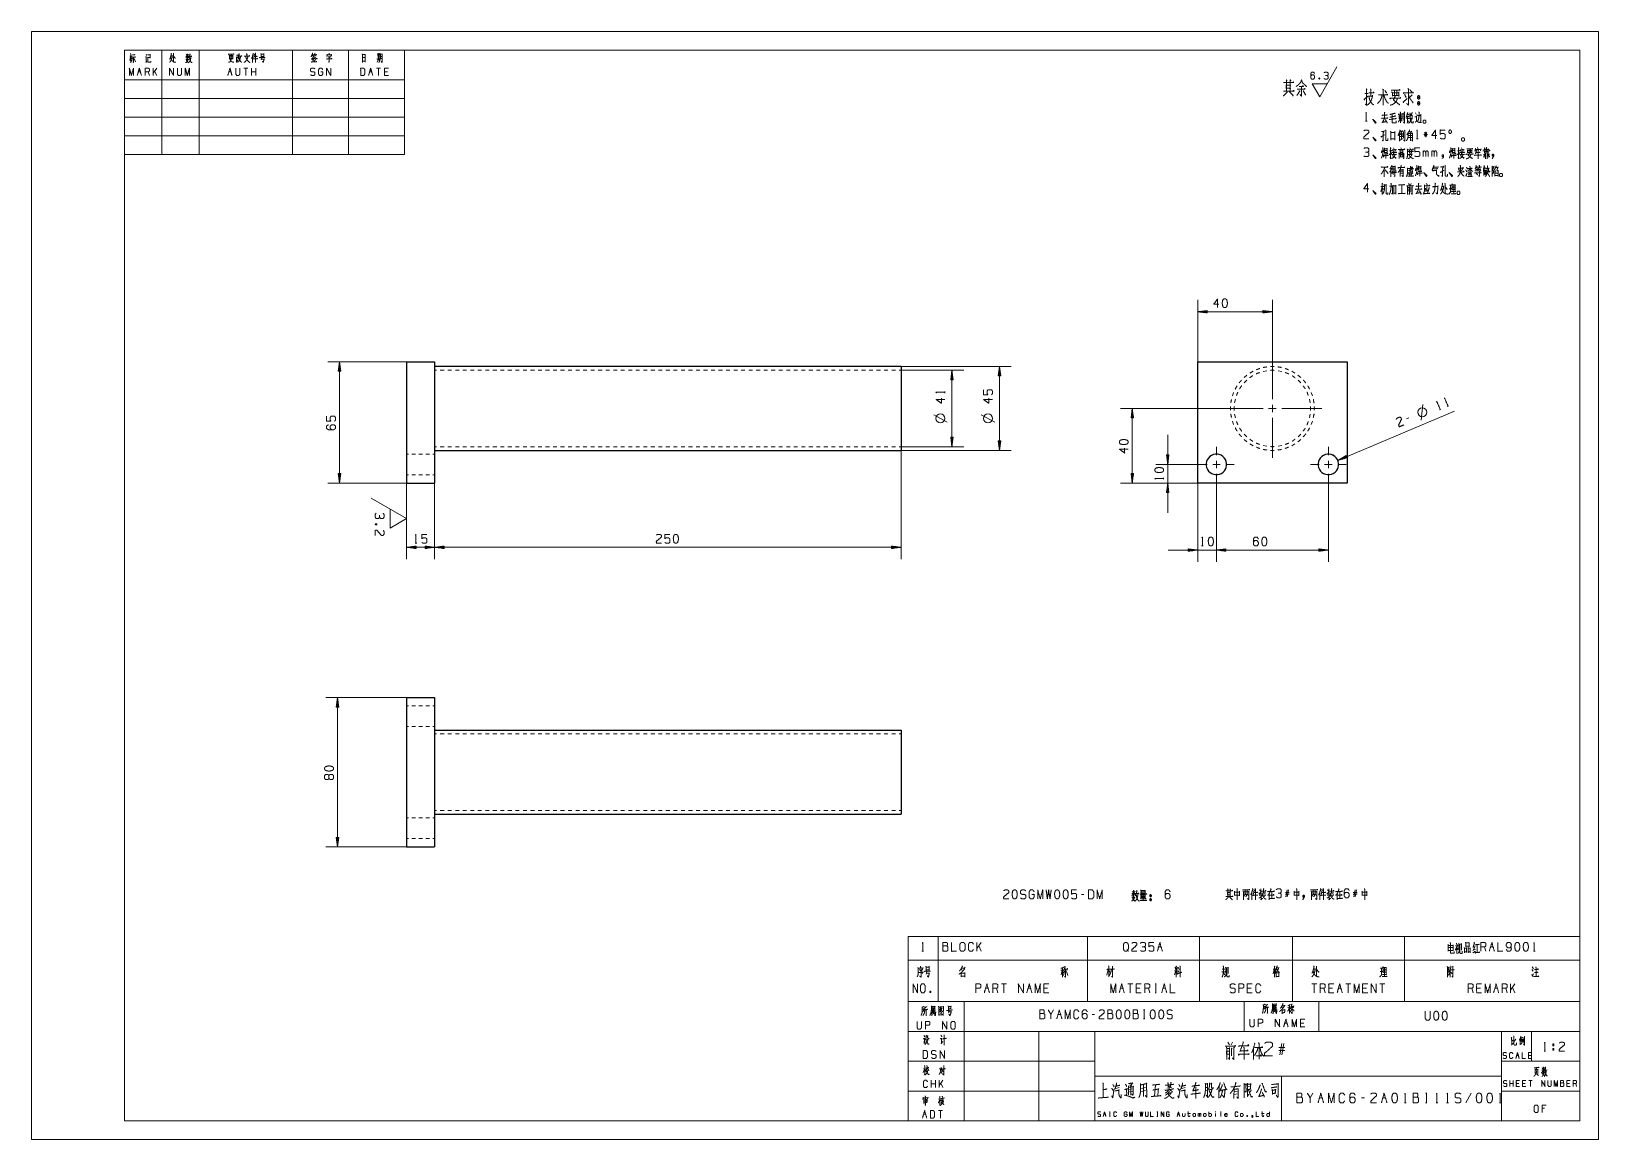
# Model space of a CAD drawing. Header units: millimetres. Extents: x 0 to 420, y 0 to 297.
import ezdxf

# ---------------------------------------------------------------- set-up
doc = ezdxf.new("R2010")
doc.units = ezdxf.units.MM
doc.layers.add('101', color=7, linetype='Continuous', true_color=0xffffff)

msp = doc.modelspace()

# ---------------------------------------------------------------- linework, layer by layer
at = {"layer": '101', "color": 133, "linetype": 'Continuous', "lineweight": 18}
for p, q in [((420, 297), (0, 297)), ((0, 297), (0, 0)), ((420, 0), (420, 297)), ((25, 292), (100, 292)), ((25, 292), (25, 264)), ((415, 292), (25, 292)), ((25, 292), (100, 292)), ((25, 292), (25, 5)), ((25, 292), (100, 292)), ((35, 292), (35, 264)), ((45, 292), (45, 264)), ((70, 292), (70, 264)), ((85, 292), (85, 264)), ((100, 292), (100, 264)), ((415, 5), (415, 292)), ((25, 284), (100, 284)), ((25, 279), (100, 279)), ((25, 274), (100, 274)), ((25, 269), (100, 269)), ((25, 264), (100, 264)), ((235, 37), (415, 37)), ((235, 37), (235, 5)), ((250, 37), (250, 5)), ((325, 37), (325, 29)), ((345, 37), (345, 29)), ((235, 29), (415, 29)), ((270, 29), (270, 5)), ((285, 29), (285, 5)), ((394, 29), (394, 5)), ((402, 29), (402, 21)), ((235, 21), (285, 21)), ((394, 21), (415, 21)), ((285, 17), (394, 17)), ((335, 17), (335, 5)), ((235, 13), (285, 13)), ((394, 13), (415, 13)), ((25, 5), (415, 5)), ((235, 5), (415, 5)), ((0, 0), (420, 0))]:
    msp.add_line(p, q, dxfattribs=at)
at = {"layer": '101', "color": 72, "linetype": 'Continuous', "lineweight": 18}
for p, q in [((26.57, 290.3), (26.35, 289.18)), ((26.36, 290.36), (26.98, 290.36)), ((26.69, 290.14), (26.91, 289.66)), ((30.74, 290.88), (30.87, 290.49)), ((31.13, 290.07), (31.22, 289.97)), ((37.42, 290.41), (37.77, 290.41)), ((41.69, 290.2), (41.43, 289.78)), ((41.53, 290.78), (41.66, 290.49)), ((41.88, 290.18), (42.11, 289.91)), ((42.14, 290.82), (41.95, 290.49)), ((53.11, 290.49), (53.99, 290.49)), ((53.11, 290.14), (53.98, 290.14)), ((54.01, 290.63), (54.01, 289.56)), ((55, 290.16), (55, 288.89)), ((55.02, 290.01), (55.35, 290.01)), ((55.4, 290.82), (55.37, 289.89)), ((59.27, 290.28), (59.27, 288.65)), ((61.56, 290.86), (62.32, 290.86)), ((61.56, 290.28), (62.32, 290.28)), ((61.73, 289.91), (61.56, 289.33)), ((62.33, 291.05), (62.33, 290.09)), ((76.04, 290.67), (76.21, 290.34)), ((92.86, 289.95), (93.25, 289.95)), ((93.22, 291.13), (93.33, 290.98)), ((27.11, 289.78), (26.88, 288.91)), ((27.56, 289.76), (27.87, 288.87)), ((28.66, 286.17), (29.22, 286.17)), ((30.65, 288.62), (30.93, 289.08)), ((31.62, 285.18), (31.34, 286.17)), ((33.59, 287.14), (32.63, 285.78)), ((32.63, 285.18), (32.63, 287.14)), ((33.59, 285.18), (33.04, 286.36)), ((41.4, 289.47), (42.16, 289.47)), ((52.94, 286.17), (53.49, 286.17)), ((53.1, 289.76), (53.98, 289.76)), ((58.02, 287.14), (56.9, 287.14)), ((57.46, 287.14), (57.46, 285.18)), ((59.02, 285.18), (59.02, 287.14)), ((60.14, 286.17), (59.02, 286.17)), ((60.14, 285.18), (60.14, 287.14)), ((61.6, 289.56), (62.33, 289.56)), ((75.31, 289.52), (75.48, 289.02)), ((75.35, 289.72), (76.07, 289.72)), ((75.6, 289.62), (75.76, 289.2)), ((76.13, 289.56), (75.92, 288.89)), ((90.65, 286.17), (91.2, 286.17)), ((93.6, 287.14), (92.49, 287.14)), ((92.92, 289.33), (92.65, 288.71)), ((93.05, 287.14), (93.05, 285.18)), ((93.18, 289.37), (93.28, 289.04)), ((93.75, 288.94), (94, 288.69)), ((95.45, 286.17), (94.61, 286.17)), ((357.3, 280.38), (358.21, 280.38)), ((358.21, 279.59), (359.35, 279.59)), ((366.59, 274.34), (367.26, 274.37)), ((366.94, 273.72), (367.26, 272.94)), ((367.54, 275.04), (367.68, 274.89)), ((367.59, 274.94), (367.59, 273.07)), ((367.88, 275.39), (368.02, 275.24)), ((370.77, 274.09), (371.09, 274.09)), ((370.91, 275.17), (371.12, 274.77)), ((357.52, 272.94), (357.94, 272.94)), ((366.59, 269.78), (366.59, 267.61)), ((367.15, 269.41), (367.15, 268.13)), ((367.28, 269.83), (367.45, 269.33)), ((367.91, 270.51), (368.16, 270.43)), ((369.02, 269.11), (370.12, 269.11)), ((369.13, 270.08), (369.82, 270.08)), ((369.91, 270.28), (369.57, 269.81)), ((374.16, 269.38), (373.15, 269.38)), ((373.33, 269.86), (374, 268.91)), ((373.98, 269.86), (373.33, 268.91)), ((373.65, 268.66), (373.65, 270.08)), ((364.84, 265.12), (364.98, 264.69)), ((365.02, 265.74), (365.18, 265.39)), ((365.48, 265.14), (365.34, 264.64)), ((366.78, 267.88), (367.44, 268.31)), ((366.83, 264.97), (367.54, 264.97)), ((367.03, 265.82), (367.17, 265.47)), ((367.54, 265.14), (367.54, 264.37)), ((368.99, 268.56), (370.1, 268.56)), ((369.39, 265.74), (369.62, 265.39)), ((371.18, 268.18), (371.6, 268.18)), ((372.99, 263.42), (372.99, 264.99)), ((375.27, 263.42), (375.27, 264.99)), ((383.05, 265.12), (383.19, 264.69)), ((383.23, 265.74), (383.39, 265.39)), ((383.69, 265.14), (383.55, 264.64)), ((387.53, 265.84), (387.69, 265.47)), ((388.49, 265.52), (388.33, 265.02)), ((364.88, 260.78), (365.46, 260.78)), ((365.46, 260.98), (365.46, 259.78)), ((366.53, 264.22), (367.77, 264.22)), ((366.78, 264.54), (367.58, 264.54)), ((366.91, 263.87), (367.45, 263.87)), ((366.91, 263.39), (367.45, 263.39)), ((367.49, 264.07), (367.49, 263.29)), ((368.97, 263.99), (369.98, 263.99)), ((387.23, 260.51), (387.34, 260.21)), ((388.1, 260.51), (388.26, 260.18)), ((362.55, 260.08), (362.55, 258.03)), ((362.81, 259.91), (363.48, 259.03)), ((363.54, 259.21), (363.47, 258.83)), ((364.35, 259.78), (364.35, 258.03)), ((364.88, 260.36), (365.46, 260.36)), ((364.88, 259.93), (365.46, 259.93)), ((365.42, 258.08), (365.23, 258.31)), ((365.42, 259.58), (365.42, 258.13)), ((366.85, 259.53), (367.52, 259.53)), ((366.87, 259.01), (367.54, 259.01)), ((369.02, 256.22), (369.27, 255.77)), ((369.78, 256.22), (369.57, 255.77)), ((387.61, 260.21), (387.61, 259.58)), ((392.72, 258.98), (393.06, 258.98)), ((361.95, 255.37), (361.61, 254.02)), ((362.02, 255.17), (362.35, 254.59)), ((367.24, 255.87), (367.24, 253.52)), ((367.24, 255.84), (367.24, 253.52)), ((369.11, 253.59), (369.29, 253.32)), ((378.04, 255.44), (378.46, 255.44)), ((380.32, 255.72), (380.32, 253.89)), ((380.76, 255.24), (381.54, 255.24)), ((244.81, 200.07), (244.81, 200.49)), ((245.45, 192.24), (241.8, 194.24)), ((258.17, 192.24), (254.52, 194.24)), ((369.15, 193.42), (368.53, 193.16)), ((372.48, 192.83), (372.9, 196.97)), ((377.35, 195.58), (377.74, 195.75)), ((379.44, 196.47), (379.83, 196.64)), ((303.43, 176.96), (303.43, 177.38)), ((92.59, 164.98), (92.16, 164.82)), ((102.84, 159.83), (103.27, 159.83)), ((313.59, 159.09), (314.02, 159.09)), ((282.07, 65.74), (281.39, 65.74)), ((294.89, 64.97), (295.81, 64.97)), ((295.25, 65.84), (294.93, 65.34)), ((295.05, 66.54), (295.21, 66.19)), ((295.48, 65.82), (295.76, 65.49)), ((295.79, 66.59), (295.57, 66.19)), ((325.29, 65.97), (325.55, 65.62)), ((325.78, 65.97), (326.12, 65.42)), ((327.09, 66.24), (327.09, 64.27)), ((330.56, 65.29), (330.19, 65.07)), ((337.06, 66.27), (336.05, 66.27)), ((337.06, 65.79), (336.05, 65.79)), ((336.21, 65.07), (336.55, 66.99)), ((336.9, 66.99), (336.56, 65.07)), ((343.5, 65.97), (343.76, 65.62)), ((343.99, 65.97), (344.33, 65.42)), ((345.3, 66.24), (345.3, 64.27)), ((348.78, 65.29), (348.41, 65.07)), ((355.27, 66.27), (354.26, 66.27)), ((355.27, 65.79), (354.26, 65.79)), ((354.42, 65.07), (354.76, 66.99)), ((355.11, 66.99), (354.78, 65.07)), ((235, 54.46), (235, 48.11)), ((235, 54.46), (243, 54.46)), ((238.67, 50.48), (239.09, 50.48)), ((243, 54.46), (243, 48.11)), ((243, 54.46), (283, 54.46)), ((254.57, 52.85), (253.41, 51.2)), ((253.41, 50.48), (253.41, 52.85)), ((254.57, 50.48), (253.9, 51.9)), ((283, 54.46), (283, 48.11)), ((283, 54.46), (313, 54.46)), ((302.09, 51.68), (302.76, 51.68)), ((313, 54.46), (313, 48.11)), ((313, 54.46), (338, 54.46)), ((338, 54.46), (338, 48.11)), ((338, 54.46), (368, 54.46)), ((368, 54.46), (368, 48.11)), ((368, 54.46), (415, 54.46)), ((379.68, 52.03), (380.95, 52.03)), ((379.68, 51.5), (380.95, 51.5)), ((379.7, 50.7), (380.95, 50.7)), ((380.99, 52.22), (380.99, 50.6)), ((381.87, 52.65), (382.02, 52.22)), ((382.04, 51.4), (382.34, 50.93)), ((386.26, 50.08), (386.98, 50.55)), ((386.28, 50.7), (387, 51.03)), ((386.93, 51.95), (386.49, 50.85)), ((387.44, 52.22), (387.44, 50.17)), ((389.77, 50.48), (389.44, 51.68)), ((391.04, 51.68), (391.71, 51.68)), ((402.55, 50.48), (402.97, 50.48)), ((415, 54.46), (415, 48.11)), ((235, 48.11), (243, 48.11)), ((235, 48.11), (235, 37)), ((239.76, 46.22), (240.58, 46.22)), ((240.59, 46.45), (240.59, 45.3)), ((243, 48.11), (243, 37)), ((243, 48.11), (283, 48.11)), ((283, 48.11), (313, 48.11)), ((283, 48.11), (283, 37)), ((307.33, 46.2), (307.61, 45.62)), ((313, 48.11), (313, 37)), ((313, 48.11), (338, 48.11)), ((320.7, 46.25), (320.7, 44.55)), ((338, 48.11), (338, 37)), ((338, 48.11), (368, 48.11)), ((368, 48.11), (368, 37)), ((368, 48.11), (415, 48.11)), ((380.84, 46.45), (381.02, 46.3)), ((402.21, 46.3), (402.51, 45.75)), ((415, 48.11), (415, 37)), ((239.76, 45.53), (240.58, 45.53)), ((239.95, 45.08), (239.76, 44.38)), ((239.81, 44.65), (240.59, 44.65)), ((249.23, 45.65), (249.55, 45.17)), ((275.88, 45.4), (276.64, 45.4)), ((276.21, 45.35), (275.95, 44.13)), ((276.35, 46.08), (276.35, 43.55)), ((276.39, 45.17), (276.6, 44.7)), ((276.87, 45.12), (276.55, 44)), ((276.78, 45.68), (277.56, 45.68)), ((276.8, 45.17), (276.94, 44.95)), ((277.38, 45.08), (277.79, 43.98)), ((277.63, 45.98), (277.45, 45.35)), ((288.6, 45.62), (288.21, 44.08)), ((288.74, 45.35), (289.04, 44.9)), ((306.72, 45.25), (306.32, 44.17)), ((306.37, 45.25), (307.18, 45.25)), ((306.49, 46.18), (306.62, 45.6)), ((306.87, 45.25), (307.18, 44.77)), ((307.15, 46.18), (306.94, 45.53)), ((307.31, 45.37), (307.52, 44.92)), ((319.06, 44.95), (319.87, 44.95)), ((319.15, 45.65), (319.82, 45.65)), ((320.1, 46.03), (320.7, 46.03)), ((333.02, 45.6), (332.74, 44.45)), ((343.6, 45.68), (344.03, 45.68)), ((361.81, 45.95), (361.81, 44.13)), ((362.25, 45.48), (363.03, 45.48)), ((379.52, 46.1), (379.87, 46.1)), ((380.17, 45.6), (380.17, 43.53)), ((402.12, 45.6), (402.42, 45.12)), ((240.85, 39.81), (240.99, 39.39)), ((255.72, 40.56), (256.39, 40.56)), ((259, 39.36), (258.67, 40.56)), ((261.28, 41.74), (259.94, 41.74)), ((260.61, 41.74), (260.61, 39.36)), ((267.1, 40.56), (267.77, 40.56)), ((272.33, 40.56), (271.32, 40.56)), ((291.86, 40.56), (292.53, 40.56)), ((295.14, 41.74), (293.8, 41.74)), ((294.47, 41.74), (294.47, 39.36)), ((297.08, 40.56), (296.08, 40.56)), ((299.7, 39.36), (299.36, 40.56)), ((301.12, 41.74), (301.46, 41.74)), ((301.12, 39.36), (301.46, 39.36)), ((301.3, 41.74), (301.3, 39.36)), ((303.24, 40.56), (303.91, 40.56)), ((326.85, 40.56), (325.84, 40.56)), ((344.45, 41.74), (343.11, 41.74)), ((343.78, 41.74), (343.78, 39.36)), ((346.73, 39.36), (346.39, 40.56)), ((348.67, 40.56), (347.66, 40.56)), ((350.27, 40.56), (350.94, 40.56)), ((353.56, 41.74), (352.21, 41.74)), ((352.88, 41.74), (352.88, 39.36)), ((357.77, 40.56), (356.76, 40.56)), ((362.66, 41.74), (361.32, 41.74)), ((361.99, 41.74), (361.99, 39.36)), ((386.37, 39.36), (386.04, 40.56)), ((388.31, 40.56), (387.31, 40.56)), ((392.19, 40.56), (392.87, 40.56)), ((395.48, 39.36), (395.14, 40.56)), ((396.41, 39.36), (396.41, 41.74)), ((397.58, 41.74), (396.41, 40.09)), ((397.58, 39.36), (396.91, 40.79)), ((235, 37), (243, 37)), ((241.5, 33.66), (242.04, 33.81)), ((241.79, 35.05), (241.78, 33.74)), ((243, 37), (283, 37)), ((273.87, 34.75), (273.2, 33.58)), ((283, 37), (313, 37)), ((298.06, 34.75), (298.4, 34.75)), ((298.24, 34.75), (298.24, 32.38)), ((313, 37), (338, 37)), ((332.92, 34.28), (333.47, 34.43)), ((333.22, 35.67), (333.2, 34.36)), ((336.72, 35.38), (337.43, 35.58)), ((338, 37), (368, 37)), ((368, 37), (415, 37)), ((275.14, 33.58), (275.81, 33.58)), ((284.92, 33.58), (284.24, 33.58)), ((298.06, 32.38), (298.4, 32.38)), ((335.89, 31.26), (336.48, 31.26)), ((341.01, 31.26), (340.12, 31.26)), ((320.66, 26.08), (321.05, 25.37)), ((321.86, 26.08), (321.52, 25.37)), ((334.58, 22.77), (335.11, 25.8)), ((335.67, 25.8), (335.14, 22.77)), ((396.78, 26.5), (397.1, 26.62)), ((320.8, 21.94), (321.08, 21.51)), ((326.33, 22.81), (326.19, 23.09)), ((327.5, 24.42), (327.5, 21.51)), ((329.47, 22.73), (329.33, 22.42)), ((335.92, 24.66), (334.33, 24.66)), ((335.92, 23.91), (334.33, 23.91)), ((398.04, 22.56), (398.48, 22.56)), ((401.88, 22.56), (401.21, 22.56)), ((405.37, 23.74), (405.8, 23.74)), ((407.69, 24.46), (408.02, 24.46)), ((407.69, 24.46), (407.69, 23.99)), ((239.62, 19.15), (239.06, 19.01)), ((239.43, 18.9), (239.63, 18.63)), ((404.78, 18.63), (405.57, 18.79)), ((405.68, 18.57), (406.23, 18.69)), ((241.17, 13.94), (241.17, 15.91)), ((242.28, 14.94), (241.17, 14.94)), ((242.28, 13.94), (242.28, 15.91)), ((244.25, 15.91), (243.29, 14.54)), ((243.29, 13.94), (243.29, 15.91)), ((244.25, 13.94), (243.7, 15.12)), ((290.64, 13.69), (291.54, 13.94)), ((294.25, 13.42), (295.03, 13.59)), ((294.25, 12.8), (295.08, 13)), ((297.47, 12.9), (298.59, 13.18)), ((298.54, 14.01), (297.49, 13.73)), ((301.25, 14.63), (300.98, 11.62)), ((304.3, 13.8), (305.66, 14.04)), ((308.32, 13.69), (309.22, 13.94)), ((315.02, 14.01), (314.63, 13.94)), ((315, 13.25), (314.63, 13.14)), ((323.17, 12.9), (322.32, 12.8)), ((323.85, 14.45), (323.66, 14.35)), ((326.44, 14.25), (325.93, 14.18)), ((396.24, 14.25), (396.24, 15.82)), ((397.13, 15.04), (396.24, 15.04)), ((397.13, 14.25), (397.13, 15.82)), ((398.6, 15.04), (397.94, 15.04)), ((400.3, 15.04), (399.63, 15.04)), ((402.22, 15.82), (401.33, 15.82)), ((401.78, 15.82), (401.78, 14.25)), ((412.18, 15.04), (411.51, 15.04)), ((414.1, 14.25), (413.88, 15.04)), ((239.32, 10.28), (239.85, 10.36)), ((243.7, 10.96), (243.12, 10.84)), ((243.49, 10.67), (243.68, 10.43)), ((322.32, 12.14), (323.17, 12.25)), ((343.45, 12.47), (342.71, 11.17)), ((345.17, 11.17), (345.91, 11.17)), ((357.23, 11.17), (356.49, 11.17)), ((362.14, 11.17), (362.88, 11.17)), ((367.94, 9.85), (368.4, 9.85)), ((373.63, 12.47), (374, 12.47)), ((373.63, 9.85), (374, 9.85)), ((373.83, 12.47), (373.83, 9.85)), ((376.42, 9.85), (376.89, 9.85)), ((379.25, 9.85), (379.72, 9.85)), ((385.88, 12.47), (384.4, 9.85)), ((393.39, 9.85), (393.86, 9.85)), ((405.52, 8.46), (404.84, 8.46)), ((239.1, 6.79), (239.66, 6.79)), ((244.18, 7.77), (243.07, 7.77)), ((243.62, 7.77), (243.62, 5.8)), ((287.41, 6.84), (287.78, 6.84)), ((288.91, 7.48), (289.1, 7.48)), ((288.91, 6.17), (289.1, 6.17)), ((289.01, 7.48), (289.01, 6.17)), ((301.64, 7.48), (301.83, 7.48)), ((301.64, 6.17), (301.83, 6.17)), ((301.74, 7.48), (301.74, 6.17)), ((307.21, 6.84), (307.58, 6.84)), ((309.85, 7.04), (310.59, 7.04)), ((312.68, 6.17), (312.68, 7.04)), ((315.51, 6.52), (315.51, 7.48)), ((317.3, 7.04), (317.3, 6.17)), ((318.71, 7.5), (318.71, 6.17)), ((329.66, 7.04), (330.39, 7.04))]:
    msp.add_line(p, q, dxfattribs=at)
at = {"layer": '101', "color": 43, "linetype": 'Continuous', "lineweight": 18}
for p, q in [((345.26, 279.45), (349.88, 287.45)), ((343.25, 282.95), (347.28, 282.95)), ((345.26, 279.45), (343.25, 282.95)), ((345.08, 284.54), (345.21, 284.21))]:
    msp.add_line(p, q, dxfattribs=at)
at = {"layer": '101', "color": 22, "linetype": 'Continuous', "lineweight": 18}
for p, q in [((312.57, 208.44), (312.57, 225.04)), ((332.57, 209.19), (332.57, 225.04)), ((315.11, 222.2), (312.57, 221.87)), ((312.57, 221.87), (315.11, 221.53)), ((312.57, 221.87), (332.57, 221.87)), ((315.11, 221.89), (312.77, 221.89)), ((315.11, 221.84), (312.77, 221.84)), ((315.11, 221.94), (313.15, 221.94)), ((315.11, 221.79), (313.15, 221.79)), ((315.11, 221.99), (313.54, 221.99)), ((315.11, 221.74), (313.54, 221.74)), ((315.11, 222.04), (313.92, 222.04)), ((315.11, 221.69), (313.92, 221.69)), ((315.11, 222.09), (314.31, 222.09)), ((315.11, 221.64), (314.31, 221.64)), ((315.11, 222.14), (314.7, 222.14)), ((315.11, 221.59), (314.7, 221.59)), ((315.11, 222.2), (315.08, 222.2)), ((315.11, 222.2), (315.08, 222.2)), ((315.11, 221.54), (315.08, 221.54)), ((315.11, 221.54), (315.08, 221.54)), ((315.11, 221.53), (315.11, 222.2)), ((332.57, 221.87), (330.03, 222.2)), ((330.03, 222.2), (330.07, 222.2)), ((330.03, 222.2), (330.03, 221.53)), ((330.03, 222.2), (330.07, 222.2)), ((330.03, 222.14), (330.45, 222.14)), ((330.03, 222.09), (330.84, 222.09)), ((330.03, 222.04), (331.22, 222.04)), ((330.03, 221.99), (331.61, 221.99)), ((330.03, 221.94), (332, 221.94)), ((330.03, 221.89), (332.38, 221.89)), ((330.03, 221.53), (332.57, 221.87)), ((330.03, 221.84), (332.38, 221.84)), ((330.03, 221.79), (332, 221.79)), ((330.03, 221.74), (331.61, 221.74)), ((330.03, 221.69), (331.22, 221.69)), ((330.03, 221.64), (330.84, 221.64)), ((330.03, 221.59), (330.45, 221.59)), ((330.03, 221.54), (330.07, 221.54)), ((330.03, 221.54), (330.07, 221.54)), ((100.57, 208.44), (79.42, 208.44)), ((82.59, 208.44), (82.26, 205.9)), ((82.26, 205.9), (82.26, 205.93)), ((82.26, 205.9), (82.26, 205.93)), ((82.26, 205.9), (82.92, 205.9)), ((82.31, 205.9), (82.31, 206.32)), ((82.36, 205.9), (82.36, 206.7)), ((82.41, 205.9), (82.41, 207.09)), ((82.46, 205.9), (82.46, 207.47)), ((82.51, 205.9), (82.51, 207.86)), ((82.56, 205.9), (82.56, 208.25)), ((82.92, 205.9), (82.59, 208.44)), ((82.59, 175.94), (82.59, 208.44)), ((82.62, 205.9), (82.62, 208.25)), ((82.67, 205.9), (82.67, 207.86)), ((82.72, 205.9), (82.72, 207.47)), ((82.77, 205.9), (82.77, 207.09)), ((82.82, 205.9), (82.82, 206.7)), ((82.87, 205.9), (82.87, 206.32)), ((82.92, 205.9), (82.92, 205.93)), ((82.92, 205.9), (82.92, 205.93)), ((233.07, 207.19), (262.6, 207.19)), ((233.07, 206.19), (249.87, 206.19)), ((246.7, 206.19), (246.36, 203.65)), ((246.67, 203.65), (246.67, 206)), ((247.03, 203.65), (246.7, 206.19)), ((246.7, 206.19), (246.7, 185.69)), ((246.72, 203.65), (246.72, 206)), ((259.42, 207.19), (259.09, 204.65)), ((259.24, 204.65), (259.24, 205.84)), ((259.3, 204.65), (259.3, 206.22)), ((259.35, 204.65), (259.35, 206.61)), ((259.4, 204.65), (259.4, 207)), ((259.76, 204.65), (259.42, 207.19)), ((259.42, 184.69), (259.42, 207.19)), ((259.45, 204.65), (259.45, 207)), ((259.5, 204.65), (259.5, 206.61)), ((259.55, 204.65), (259.55, 206.22)), ((259.6, 204.65), (259.6, 205.84)), ((246.36, 203.65), (247.03, 203.65)), ((246.37, 203.65), (246.37, 203.68)), ((246.37, 203.65), (246.37, 203.68)), ((246.42, 203.65), (246.42, 204.07)), ((246.47, 203.65), (246.47, 204.45)), ((246.52, 203.65), (246.52, 204.84)), ((246.57, 203.65), (246.57, 205.22)), ((246.62, 203.65), (246.62, 205.61)), ((246.77, 203.65), (246.77, 205.61)), ((246.82, 203.65), (246.82, 205.22)), ((246.87, 203.65), (246.87, 204.84)), ((246.92, 203.65), (246.92, 204.45)), ((246.98, 203.65), (246.98, 204.07)), ((247.03, 203.65), (247.03, 203.68)), ((247.03, 203.65), (247.03, 203.68)), ((259.09, 204.65), (259.09, 204.68)), ((259.09, 204.65), (259.09, 204.68)), ((259.09, 204.65), (259.76, 204.65)), ((259.14, 204.65), (259.14, 205.07)), ((259.19, 204.65), (259.19, 205.45)), ((259.65, 204.65), (259.65, 205.45)), ((259.7, 204.65), (259.7, 205.07)), ((259.75, 204.65), (259.75, 204.68)), ((259.75, 204.65), (259.75, 204.68)), ((319.32, 195.94), (291.85, 195.94)), ((295.03, 195.94), (294.69, 193.4)), ((294.69, 193.4), (295.36, 193.4)), ((294.7, 193.4), (294.7, 193.43)), ((294.7, 193.4), (294.7, 193.43)), ((294.75, 193.4), (294.75, 193.82)), ((294.8, 193.4), (294.8, 194.2)), ((294.85, 193.4), (294.85, 194.59)), ((294.9, 193.4), (294.9, 194.97)), ((294.95, 193.4), (294.95, 195.36)), ((295, 193.4), (295, 195.75)), ((295.03, 175.94), (295.03, 195.94)), ((295.36, 193.4), (295.03, 195.94)), ((295.05, 193.4), (295.05, 195.75)), ((295.1, 193.4), (295.1, 195.36)), ((295.15, 193.4), (295.15, 194.97)), ((295.2, 193.4), (295.2, 194.59)), ((295.25, 193.4), (295.25, 194.2)), ((295.31, 193.4), (295.31, 193.82)), ((295.36, 193.4), (295.36, 193.43)), ((295.36, 193.4), (295.36, 193.43)), ((350.11, 182.01), (381.4, 195.25)), ((233.07, 185.69), (249.87, 185.69)), ((246.36, 188.23), (246.7, 185.69)), ((247.03, 188.23), (246.36, 188.23)), ((246.37, 188.23), (246.37, 188.2)), ((246.37, 188.23), (246.37, 188.2)), ((246.42, 188.23), (246.42, 187.81)), ((246.47, 188.23), (246.47, 187.43)), ((246.52, 188.23), (246.52, 187.04)), ((246.57, 188.23), (246.57, 186.65)), ((246.62, 188.23), (246.62, 186.27)), ((246.67, 188.23), (246.67, 185.88)), ((246.7, 185.69), (247.03, 188.23)), ((246.72, 188.23), (246.72, 185.88)), ((246.77, 188.23), (246.77, 186.27)), ((246.82, 188.23), (246.82, 186.65)), ((246.87, 188.23), (246.87, 187.04)), ((246.92, 188.23), (246.92, 187.43)), ((246.98, 188.23), (246.98, 187.81)), ((247.03, 188.23), (247.03, 188.2)), ((247.03, 188.23), (247.03, 188.2)), ((259.76, 187.23), (259.09, 187.23)), ((259.09, 187.23), (259.42, 184.69)), ((259.09, 187.23), (259.09, 187.2)), ((259.09, 187.23), (259.09, 187.2)), ((259.14, 187.23), (259.14, 186.81)), ((259.19, 187.23), (259.19, 186.43)), ((259.24, 187.23), (259.24, 186.04)), ((259.3, 187.23), (259.3, 185.65)), ((259.35, 187.23), (259.35, 185.27)), ((259.4, 187.23), (259.4, 184.88)), ((259.42, 184.69), (259.76, 187.23)), ((259.45, 187.23), (259.45, 184.88)), ((259.5, 187.23), (259.5, 185.27)), ((259.55, 187.23), (259.55, 185.65)), ((259.6, 187.23), (259.6, 186.04)), ((259.65, 187.23), (259.65, 186.43)), ((259.7, 187.23), (259.7, 186.81)), ((259.75, 187.23), (259.75, 187.2)), ((259.75, 187.23), (259.75, 187.2)), ((304.52, 188.88), (304.52, 168)), ((108.07, 184.69), (108.07, 155.56)), ((233.07, 184.69), (233.07, 155.56)), ((233.07, 184.69), (262.6, 184.69)), ((312.82, 180.94), (301.35, 180.94)), ((304.19, 183.48), (304.52, 180.94)), ((304.86, 183.48), (304.19, 183.48)), ((304.19, 183.48), (304.19, 183.45)), ((304.19, 183.48), (304.19, 183.45)), ((304.24, 183.48), (304.24, 183.06)), ((304.3, 183.48), (304.3, 182.68)), ((304.35, 183.48), (304.35, 182.29)), ((304.4, 183.48), (304.4, 181.9)), ((304.45, 183.48), (304.45, 181.52)), ((304.5, 183.48), (304.5, 181.13)), ((304.52, 180.94), (304.86, 183.48)), ((304.55, 183.48), (304.55, 181.13)), ((304.6, 183.48), (304.6, 181.52)), ((304.65, 183.48), (304.65, 181.9)), ((304.7, 183.48), (304.7, 182.29)), ((304.75, 183.48), (304.75, 182.68)), ((304.8, 183.48), (304.8, 183.06)), ((304.85, 183.48), (304.85, 183.45)), ((304.85, 183.48), (304.85, 183.45)), ((352.32, 183.31), (350.11, 182.01)), ((350.11, 182.01), (352.58, 182.69)), ((352.44, 183.02), (350.27, 182.11)), ((352.46, 182.98), (350.29, 182.06)), ((352.42, 183.07), (350.61, 182.31)), ((352.48, 182.93), (350.67, 182.17)), ((352.4, 183.12), (350.95, 182.5)), ((352.5, 182.88), (351.04, 182.27)), ((352.38, 183.16), (351.28, 182.7)), ((352.52, 182.84), (351.42, 182.37)), ((352.36, 183.21), (351.62, 182.9)), ((352.54, 182.79), (351.8, 182.48)), ((352.34, 183.26), (351.95, 183.09)), ((352.55, 182.74), (352.17, 182.58)), ((352.32, 183.3), (352.29, 183.29)), ((352.32, 183.3), (352.29, 183.29)), ((352.58, 182.69), (352.32, 183.31)), ((352.57, 182.7), (352.55, 182.68)), ((352.57, 182.7), (352.55, 182.68)), ((82.26, 178.48), (82.26, 178.45)), ((82.26, 178.48), (82.26, 178.45)), ((82.26, 178.48), (82.59, 175.94)), ((82.92, 178.48), (82.26, 178.48)), ((82.31, 178.48), (82.31, 178.06)), ((82.36, 178.48), (82.36, 177.68)), ((82.41, 178.48), (82.41, 177.29)), ((82.46, 178.48), (82.46, 176.9)), ((82.51, 178.48), (82.51, 176.52)), ((82.56, 178.48), (82.56, 176.13)), ((82.59, 175.94), (82.92, 178.48)), ((82.62, 178.48), (82.62, 176.13)), ((82.67, 178.48), (82.67, 176.52)), ((82.72, 178.48), (82.72, 176.9)), ((82.77, 178.48), (82.77, 177.29)), ((82.82, 178.48), (82.82, 177.68)), ((82.87, 178.48), (82.87, 178.06)), ((82.92, 178.48), (82.92, 178.45)), ((82.92, 178.48), (82.92, 178.45)), ((294.69, 178.48), (295.03, 175.94)), ((295.36, 178.48), (294.69, 178.48)), ((294.7, 178.48), (294.7, 178.45)), ((294.7, 178.48), (294.7, 178.45)), ((294.75, 178.48), (294.75, 178.06)), ((294.8, 178.48), (294.8, 177.68)), ((294.85, 178.48), (294.85, 177.29)), ((294.9, 178.48), (294.9, 176.9)), ((294.95, 178.48), (294.95, 176.52)), ((295, 178.48), (295, 176.13)), ((295.03, 175.94), (295.36, 178.48)), ((295.05, 178.48), (295.05, 176.13)), ((295.1, 178.48), (295.1, 176.52)), ((295.15, 178.48), (295.15, 176.9)), ((295.2, 178.48), (295.2, 177.29)), ((295.25, 178.48), (295.25, 177.68)), ((295.31, 178.48), (295.31, 178.06)), ((295.36, 178.48), (295.36, 178.45)), ((295.36, 178.48), (295.36, 178.45)), ((100.57, 175.94), (79.42, 175.94)), ((100.57, 175.94), (100.57, 155.56)), ((108.07, 175.94), (108.07, 155.56)), ((312.57, 175.94), (291.85, 175.94)), ((312.57, 175.94), (301.35, 175.94)), ((304.52, 175.94), (304.19, 173.4)), ((304.19, 173.4), (304.19, 173.43)), ((304.19, 173.4), (304.19, 173.43)), ((304.19, 173.4), (304.86, 173.4)), ((304.24, 173.4), (304.24, 173.82)), ((304.3, 173.4), (304.3, 174.2)), ((304.35, 173.4), (304.35, 174.59)), ((304.4, 173.4), (304.4, 174.97)), ((304.45, 173.4), (304.45, 175.36)), ((304.5, 173.4), (304.5, 175.75)), ((304.86, 173.4), (304.52, 175.94)), ((304.55, 173.4), (304.55, 175.75)), ((304.6, 173.4), (304.6, 175.36)), ((304.65, 173.4), (304.65, 174.97)), ((304.7, 173.4), (304.7, 174.59)), ((304.75, 173.4), (304.75, 174.2)), ((304.8, 173.4), (304.8, 173.82)), ((304.85, 173.4), (304.85, 173.43)), ((304.85, 173.4), (304.85, 173.43)), ((312.57, 175.94), (312.57, 154.83)), ((317.57, 176.19), (317.57, 154.83)), ((317.57, 176.19), (317.57, 154.83)), ((347.57, 176.19), (347.57, 154.83)), ((100.57, 162.61), (100.57, 170.23)), ((103.11, 159.07), (100.57, 158.73)), ((100.57, 158.73), (103.11, 158.4)), ((100.57, 158.73), (108.07, 158.73)), ((103.11, 158.76), (100.77, 158.76)), ((103.11, 158.71), (100.77, 158.71)), ((103.11, 158.81), (101.15, 158.81)), ((103.11, 158.66), (101.15, 158.66)), ((103.11, 158.86), (101.54, 158.86)), ((103.11, 158.61), (101.54, 158.61)), ((103.11, 158.91), (101.92, 158.91)), ((103.11, 158.55), (101.92, 158.55)), ((103.11, 158.96), (102.31, 158.96)), ((103.11, 158.5), (102.31, 158.5)), ((103.11, 159.01), (102.7, 159.01)), ((103.11, 158.45), (102.7, 158.45)), ((103.11, 159.06), (103.08, 159.06)), ((103.11, 159.06), (103.08, 159.06)), ((103.11, 158.4), (103.08, 158.4)), ((103.11, 158.4), (103.08, 158.4)), ((103.11, 158.4), (103.11, 159.07)), ((105.53, 159.07), (105.53, 158.4)), ((108.07, 158.73), (105.53, 159.07)), ((105.53, 159.06), (105.56, 159.06)), ((105.53, 159.06), (105.56, 159.06)), ((105.53, 159.01), (105.95, 159.01)), ((105.53, 158.96), (106.34, 158.96)), ((105.53, 158.91), (106.72, 158.91)), ((105.53, 158.86), (107.11, 158.86)), ((105.53, 158.81), (107.49, 158.81)), ((105.53, 158.76), (107.88, 158.76)), ((105.53, 158.4), (108.07, 158.73)), ((105.53, 158.71), (107.88, 158.71)), ((105.53, 158.66), (107.49, 158.66)), ((105.53, 158.61), (107.11, 158.61)), ((105.53, 158.55), (106.72, 158.55)), ((105.53, 158.5), (106.34, 158.5)), ((105.53, 158.45), (105.95, 158.45)), ((105.53, 158.4), (105.56, 158.4)), ((105.53, 158.4), (105.56, 158.4)), ((110.61, 159.07), (108.07, 158.73)), ((108.07, 158.73), (110.61, 158.4)), ((108.07, 158.73), (233.07, 158.73)), ((110.61, 158.76), (108.27, 158.76)), ((110.61, 158.71), (108.27, 158.71)), ((110.61, 158.81), (108.65, 158.81)), ((110.61, 158.66), (108.65, 158.66)), ((110.61, 158.86), (109.04, 158.86)), ((110.61, 158.61), (109.04, 158.61)), ((110.61, 158.91), (109.42, 158.91)), ((110.61, 158.55), (109.42, 158.55)), ((110.61, 158.96), (109.81, 158.96)), ((110.61, 158.5), (109.81, 158.5)), ((110.61, 159.01), (110.2, 159.01)), ((110.61, 158.45), (110.2, 158.45)), ((110.61, 159.06), (110.58, 159.06)), ((110.61, 159.06), (110.58, 159.06)), ((110.61, 158.4), (110.58, 158.4)), ((110.61, 158.4), (110.58, 158.4)), ((110.61, 158.4), (110.61, 159.07)), ((233.07, 158.73), (230.53, 159.07)), ((230.53, 159.07), (230.53, 158.4)), ((230.53, 159.06), (230.56, 159.06)), ((230.53, 159.06), (230.56, 159.06)), ((230.53, 159.01), (230.95, 159.01)), ((230.53, 158.96), (231.34, 158.96)), ((230.53, 158.91), (231.72, 158.91)), ((230.53, 158.86), (232.11, 158.86)), ((230.53, 158.81), (232.49, 158.81)), ((230.53, 158.76), (232.88, 158.76)), ((230.53, 158.4), (233.07, 158.73)), ((230.53, 158.71), (232.88, 158.71)), ((230.53, 158.66), (232.49, 158.66)), ((230.53, 158.61), (232.11, 158.61)), ((230.53, 158.55), (231.72, 158.55)), ((230.53, 158.5), (231.34, 158.5)), ((230.53, 158.45), (230.95, 158.45)), ((230.53, 158.4), (230.56, 158.4)), ((230.53, 158.4), (230.56, 158.4)), ((304.64, 158), (325.51, 158)), ((310.03, 158.34), (310.03, 157.67)), ((312.57, 158), (310.03, 158.34)), ((310.03, 158.33), (310.07, 158.33)), ((310.03, 158.33), (310.07, 158.33)), ((310.03, 158.28), (310.45, 158.28)), ((310.03, 158.23), (310.84, 158.23)), ((310.03, 158.18), (311.22, 158.18)), ((310.03, 158.13), (311.61, 158.13)), ((310.03, 158.08), (312, 158.08)), ((310.03, 158.03), (312.38, 158.03)), ((310.03, 157.67), (312.57, 158)), ((310.03, 157.98), (312.38, 157.98)), ((310.03, 157.93), (312, 157.93)), ((310.03, 157.87), (311.61, 157.87)), ((310.03, 157.82), (311.22, 157.82)), ((310.03, 157.77), (310.84, 157.77)), ((310.03, 157.72), (310.45, 157.72)), ((310.03, 157.67), (310.07, 157.67)), ((310.03, 157.67), (310.07, 157.67)), ((320.11, 158.34), (317.57, 158)), ((320.11, 158.34), (317.57, 158)), ((317.57, 158), (347.57, 158)), ((317.57, 158), (320.11, 157.67)), ((317.57, 158), (320.11, 157.67)), ((320.11, 158.03), (317.77, 158.03)), ((320.11, 158.03), (317.77, 158.03)), ((320.11, 157.98), (317.77, 157.98)), ((320.11, 157.98), (317.77, 157.98)), ((320.11, 158.08), (318.15, 158.08)), ((320.11, 158.08), (318.15, 158.08)), ((320.11, 157.93), (318.15, 157.93)), ((320.11, 157.93), (318.15, 157.93)), ((320.11, 158.13), (318.54, 158.13)), ((320.11, 158.13), (318.54, 158.13)), ((320.11, 157.87), (318.54, 157.87)), ((320.11, 157.87), (318.54, 157.87)), ((320.11, 158.18), (318.92, 158.18)), ((320.11, 158.18), (318.92, 158.18)), ((320.11, 157.82), (318.92, 157.82)), ((320.11, 157.82), (318.92, 157.82)), ((320.11, 158.23), (319.31, 158.23)), ((320.11, 158.23), (319.31, 158.23)), ((320.11, 157.77), (319.31, 157.77)), ((320.11, 157.77), (319.31, 157.77)), ((320.11, 158.28), (319.7, 158.28)), ((320.11, 158.28), (319.7, 158.28)), ((320.11, 157.72), (319.7, 157.72)), ((320.11, 157.72), (319.7, 157.72)), ((320.11, 158.33), (320.08, 158.33)), ((320.11, 158.33), (320.08, 158.33)), ((320.11, 158.33), (320.08, 158.33)), ((320.11, 158.33), (320.08, 158.33)), ((320.11, 157.67), (320.08, 157.67)), ((320.11, 157.67), (320.08, 157.67)), ((320.11, 157.67), (320.08, 157.67)), ((320.11, 157.67), (320.08, 157.67)), ((320.11, 157.67), (320.11, 158.34)), ((320.11, 157.67), (320.11, 158.34)), ((347.57, 158), (345.03, 158.34)), ((345.03, 158.34), (345.03, 157.67)), ((345.03, 158.33), (345.07, 158.33)), ((345.03, 158.33), (345.07, 158.33)), ((345.03, 158.28), (345.45, 158.28)), ((345.03, 158.23), (345.84, 158.23)), ((345.03, 158.18), (346.22, 158.18)), ((345.03, 158.13), (346.61, 158.13)), ((345.03, 158.08), (347, 158.08)), ((345.03, 158.03), (347.38, 158.03)), ((345.03, 157.67), (347.57, 158)), ((345.03, 157.98), (347.38, 157.98)), ((345.03, 157.93), (347, 157.93)), ((345.03, 157.87), (346.61, 157.87)), ((345.03, 157.82), (346.22, 157.82)), ((345.03, 157.77), (345.84, 157.77)), ((345.03, 157.72), (345.45, 157.72)), ((345.03, 157.67), (345.07, 157.67)), ((345.03, 157.67), (345.07, 157.67)), ((100.57, 118.46), (78.88, 118.46)), ((82.06, 118.46), (81.72, 115.92)), ((81.98, 115.92), (81.98, 117.88)), ((82.03, 115.92), (82.03, 118.27)), ((82.39, 115.92), (82.06, 118.46)), ((82.06, 78.46), (82.06, 118.46)), ((82.08, 115.92), (82.08, 118.27)), ((82.13, 115.92), (82.13, 117.88)), ((81.72, 115.92), (82.39, 115.92)), ((81.73, 115.92), (81.73, 115.95)), ((81.73, 115.92), (81.73, 115.95)), ((81.78, 115.92), (81.78, 116.34)), ((81.83, 115.92), (81.83, 116.72)), ((81.88, 115.92), (81.88, 117.11)), ((81.93, 115.92), (81.93, 117.49)), ((82.18, 115.92), (82.18, 117.49)), ((82.24, 115.92), (82.24, 117.11)), ((82.29, 115.92), (82.29, 116.72)), ((82.34, 115.92), (82.34, 116.34)), ((82.39, 115.92), (82.39, 115.95)), ((82.39, 115.92), (82.39, 115.95)), ((81.72, 81), (82.06, 78.46)), ((82.39, 81), (81.72, 81)), ((81.73, 81), (81.73, 80.97)), ((81.73, 81), (81.73, 80.97)), ((81.78, 81), (81.78, 80.58)), ((81.83, 81), (81.83, 80.2)), ((81.88, 81), (81.88, 79.81)), ((81.93, 81), (81.93, 79.42)), ((81.98, 81), (81.98, 79.04)), ((82.03, 81), (82.03, 78.65)), ((82.06, 78.46), (82.39, 81)), ((82.08, 81), (82.08, 78.65)), ((82.13, 81), (82.13, 79.04)), ((82.18, 81), (82.18, 79.42)), ((82.24, 81), (82.24, 79.81)), ((82.29, 81), (82.29, 80.2)), ((82.34, 81), (82.34, 80.58)), ((82.39, 81), (82.39, 80.97)), ((82.39, 81), (82.39, 80.97)), ((100.57, 78.46), (78.88, 78.46))]:
    msp.add_line(p, q, dxfattribs=at)
at = {"layer": '101', "color": 92, "linetype": 'Continuous', "lineweight": 25}
for p, q in [((100.57, 208.44), (108.07, 208.44)), ((100.57, 208.44), (100.57, 175.94)), ((108.07, 208.44), (108.07, 175.94)), ((233.07, 207.19), (108.07, 207.19)), ((312.57, 175.94), (312.57, 208.44)), ((312.57, 208.44), (352.57, 208.44)), ((352.57, 208.44), (352.57, 175.94)), ((108.07, 184.69), (233.07, 184.69)), ((100.57, 175.94), (108.07, 175.94)), ((352.57, 175.94), (312.57, 175.94)), ((100.57, 118.46), (100.57, 78.46)), ((100.57, 118.46), (108.07, 118.46)), ((108.07, 118.46), (108.07, 78.46)), ((108.07, 109.71), (233.07, 109.71)), ((108.07, 87.21), (233.07, 87.21)), ((100.57, 78.46), (108.07, 78.46))]:
    msp.add_line(p, q, dxfattribs=at)
at = {"layer": '101', "color": 53, "linetype": 'Continuous', "lineweight": 18}
for p, q in [((108.58, 206.19), (108.07, 206.19)), ((110.59, 206.19), (109.59, 206.19)), ((112.61, 206.19), (111.6, 206.19)), ((114.63, 206.19), (113.62, 206.19)), ((116.64, 206.19), (115.63, 206.19)), ((118.66, 206.19), (117.65, 206.19)), ((120.67, 206.19), (119.67, 206.19)), ((122.69, 206.19), (121.68, 206.19)), ((124.71, 206.19), (123.7, 206.19)), ((126.72, 206.19), (125.71, 206.19)), ((128.74, 206.19), (127.73, 206.19)), ((130.75, 206.19), (129.75, 206.19)), ((132.77, 206.19), (131.76, 206.19)), ((134.79, 206.19), (133.78, 206.19)), ((136.8, 206.19), (135.79, 206.19)), ((138.82, 206.19), (137.81, 206.19)), ((140.84, 206.19), (139.83, 206.19)), ((142.85, 206.19), (141.84, 206.19)), ((144.87, 206.19), (143.86, 206.19)), ((146.88, 206.19), (145.88, 206.19)), ((148.9, 206.19), (147.89, 206.19)), ((150.92, 206.19), (149.91, 206.19)), ((152.93, 206.19), (151.92, 206.19)), ((154.95, 206.19), (153.94, 206.19)), ((156.96, 206.19), (155.96, 206.19)), ((158.98, 206.19), (157.97, 206.19)), ((161, 206.19), (159.99, 206.19)), ((163.01, 206.19), (162, 206.19)), ((165.03, 206.19), (164.02, 206.19)), ((167.04, 206.19), (166.04, 206.19)), ((169.06, 206.19), (168.05, 206.19)), ((171.08, 206.19), (170.07, 206.19)), ((173.09, 206.19), (172.09, 206.19)), ((175.11, 206.19), (174.1, 206.19)), ((177.13, 206.19), (176.12, 206.19)), ((179.14, 206.19), (178.13, 206.19)), ((181.16, 206.19), (180.15, 206.19)), ((183.17, 206.19), (182.17, 206.19)), ((185.19, 206.19), (184.18, 206.19)), ((187.21, 206.19), (186.2, 206.19)), ((189.22, 206.19), (188.21, 206.19)), ((191.24, 206.19), (190.23, 206.19)), ((193.25, 206.19), (192.25, 206.19)), ((195.27, 206.19), (194.26, 206.19)), ((197.29, 206.19), (196.28, 206.19)), ((199.3, 206.19), (198.29, 206.19)), ((201.32, 206.19), (200.31, 206.19)), ((203.34, 206.19), (202.33, 206.19)), ((205.35, 206.19), (204.34, 206.19)), ((207.37, 206.19), (206.36, 206.19)), ((209.38, 206.19), (208.38, 206.19)), ((211.4, 206.19), (210.39, 206.19)), ((213.42, 206.19), (212.41, 206.19)), ((215.43, 206.19), (214.42, 206.19)), ((217.45, 206.19), (216.44, 206.19)), ((219.46, 206.19), (218.46, 206.19)), ((221.48, 206.19), (220.47, 206.19)), ((223.5, 206.19), (222.49, 206.19)), ((225.51, 206.19), (224.5, 206.19)), ((227.53, 206.19), (226.52, 206.19)), ((229.54, 206.19), (228.54, 206.19)), ((231.56, 206.19), (230.55, 206.19)), ((233.07, 206.19), (232.57, 206.19)), ((326.54, 205.41), (327.38, 205.92)), ((330.09, 205.86), (331.07, 206.07)), ((332.08, 207.16), (333.06, 207.16)), ((334.08, 206.07), (335.06, 205.86)), ((337.77, 205.92), (338.61, 205.41)), ((324.98, 204.23), (325.74, 204.85)), ((324.99, 202.81), (325.7, 203.52)), ((339.41, 204.85), (340.17, 204.23)), ((339.45, 203.52), (340.16, 202.81)), ((321.86, 199.32), (322.19, 200.24)), ((322.44, 197.44), (322.65, 198.42)), ((342.5, 198.42), (342.71, 197.44)), ((342.96, 200.24), (343.29, 199.32)), ((321.32, 195.94), (321.36, 196.43)), ((321.36, 195.45), (321.32, 195.94)), ((322.32, 195.94), (322.36, 196.44)), ((322.36, 195.44), (322.32, 195.94)), ((322.65, 193.45), (322.44, 194.44)), ((342.71, 194.44), (342.5, 193.45)), ((342.79, 196.44), (342.82, 195.94)), ((342.82, 195.94), (342.79, 195.44)), ((343.79, 196.43), (343.82, 195.94)), ((343.82, 195.94), (343.79, 195.45)), ((322.19, 191.64), (321.86, 192.56)), ((325.7, 188.35), (324.99, 189.06)), ((340.16, 189.06), (339.45, 188.35)), ((343.29, 192.56), (342.96, 191.64)), ((108.07, 185.69), (108.58, 185.69)), ((109.59, 185.69), (110.59, 185.69)), ((111.6, 185.69), (112.61, 185.69)), ((113.62, 185.69), (114.63, 185.69)), ((115.63, 185.69), (116.64, 185.69)), ((117.65, 185.69), (118.66, 185.69)), ((119.67, 185.69), (120.67, 185.69)), ((121.68, 185.69), (122.69, 185.69)), ((123.7, 185.69), (124.71, 185.69)), ((125.71, 185.69), (126.72, 185.69)), ((127.73, 185.69), (128.74, 185.69)), ((129.75, 185.69), (130.75, 185.69)), ((131.76, 185.69), (132.77, 185.69)), ((133.78, 185.69), (134.79, 185.69)), ((135.79, 185.69), (136.8, 185.69)), ((137.81, 185.69), (138.82, 185.69)), ((139.83, 185.69), (140.84, 185.69)), ((141.84, 185.69), (142.85, 185.69)), ((143.86, 185.69), (144.87, 185.69)), ((145.88, 185.69), (146.88, 185.69)), ((147.89, 185.69), (148.9, 185.69)), ((149.91, 185.69), (150.92, 185.69)), ((151.92, 185.69), (152.93, 185.69)), ((153.94, 185.69), (154.95, 185.69)), ((155.96, 185.69), (156.96, 185.69)), ((157.97, 185.69), (158.98, 185.69)), ((159.99, 185.69), (161, 185.69)), ((162, 185.69), (163.01, 185.69)), ((164.02, 185.69), (165.03, 185.69)), ((166.04, 185.69), (167.04, 185.69)), ((168.05, 185.69), (169.06, 185.69)), ((170.07, 185.69), (171.08, 185.69)), ((172.09, 185.69), (173.09, 185.69)), ((174.1, 185.69), (175.11, 185.69)), ((176.12, 185.69), (177.13, 185.69)), ((178.13, 185.69), (179.14, 185.69)), ((180.15, 185.69), (181.16, 185.69)), ((182.17, 185.69), (183.17, 185.69)), ((184.18, 185.69), (185.19, 185.69)), ((186.2, 185.69), (187.21, 185.69)), ((188.21, 185.69), (189.22, 185.69)), ((190.23, 185.69), (191.24, 185.69)), ((192.25, 185.69), (193.25, 185.69)), ((194.26, 185.69), (195.27, 185.69)), ((196.28, 185.69), (197.29, 185.69)), ((198.29, 185.69), (199.3, 185.69)), ((200.31, 185.69), (201.32, 185.69)), ((202.33, 185.69), (203.34, 185.69)), ((204.34, 185.69), (205.35, 185.69)), ((206.36, 185.69), (207.37, 185.69)), ((208.38, 185.69), (209.38, 185.69)), ((210.39, 185.69), (211.4, 185.69)), ((212.41, 185.69), (213.42, 185.69)), ((214.42, 185.69), (215.43, 185.69)), ((216.44, 185.69), (217.45, 185.69)), ((218.46, 185.69), (219.46, 185.69)), ((220.47, 185.69), (221.48, 185.69)), ((222.49, 185.69), (223.5, 185.69)), ((224.5, 185.69), (225.51, 185.69)), ((226.52, 185.69), (227.53, 185.69)), ((228.54, 185.69), (229.54, 185.69)), ((230.55, 185.69), (231.56, 185.69)), ((232.57, 185.69), (233.07, 185.69)), ((325.74, 187.03), (324.98, 187.65)), ((327.38, 185.96), (326.54, 186.47)), ((331.07, 185.8), (330.09, 186.02)), ((335.06, 186.02), (334.08, 185.8)), ((338.61, 186.47), (337.77, 185.96)), ((340.17, 187.65), (339.41, 187.03)), ((101.04, 183.69), (100.57, 183.69)), ((102.92, 183.69), (101.98, 183.69)), ((104.79, 183.69), (103.85, 183.69)), ((106.67, 183.69), (105.73, 183.69)), ((108.07, 183.69), (107.6, 183.69)), ((333.06, 184.71), (332.08, 184.71)), ((100.57, 178.19), (101.04, 178.19)), ((101.98, 178.19), (102.92, 178.19)), ((103.85, 178.19), (104.79, 178.19)), ((105.73, 178.19), (106.67, 178.19)), ((107.6, 178.19), (108.07, 178.19)), ((101.04, 116.21), (100.57, 116.21)), ((102.92, 116.21), (101.98, 116.21)), ((104.79, 116.21), (103.85, 116.21)), ((106.67, 116.21), (105.73, 116.21)), ((108.07, 116.21), (107.6, 116.21)), ((100.57, 110.71), (101.04, 110.71)), ((101.98, 110.71), (102.92, 110.71)), ((103.85, 110.71), (104.79, 110.71)), ((105.73, 110.71), (106.67, 110.71)), ((107.6, 110.71), (108.07, 110.71)), ((108.07, 108.71), (108.58, 108.71)), ((109.59, 108.71), (110.59, 108.71)), ((111.6, 108.71), (112.61, 108.71)), ((113.62, 108.71), (114.63, 108.71)), ((115.63, 108.71), (116.64, 108.71)), ((117.65, 108.71), (118.66, 108.71)), ((119.67, 108.71), (120.67, 108.71)), ((121.68, 108.71), (122.69, 108.71)), ((123.7, 108.71), (124.71, 108.71)), ((125.71, 108.71), (126.72, 108.71)), ((127.73, 108.71), (128.74, 108.71)), ((129.75, 108.71), (130.75, 108.71)), ((131.76, 108.71), (132.77, 108.71)), ((133.78, 108.71), (134.79, 108.71)), ((135.79, 108.71), (136.8, 108.71)), ((137.81, 108.71), (138.82, 108.71)), ((139.83, 108.71), (140.84, 108.71)), ((141.84, 108.71), (142.85, 108.71)), ((143.86, 108.71), (144.87, 108.71)), ((145.88, 108.71), (146.88, 108.71)), ((147.89, 108.71), (148.9, 108.71)), ((149.91, 108.71), (150.92, 108.71)), ((151.92, 108.71), (152.93, 108.71)), ((153.94, 108.71), (154.95, 108.71)), ((155.96, 108.71), (156.96, 108.71)), ((157.97, 108.71), (158.98, 108.71)), ((159.99, 108.71), (161, 108.71)), ((162, 108.71), (163.01, 108.71)), ((164.02, 108.71), (165.03, 108.71)), ((166.04, 108.71), (167.04, 108.71)), ((168.05, 108.71), (169.06, 108.71)), ((170.07, 108.71), (171.08, 108.71)), ((172.09, 108.71), (173.09, 108.71)), ((174.1, 108.71), (175.11, 108.71)), ((176.12, 108.71), (177.13, 108.71)), ((178.13, 108.71), (179.14, 108.71)), ((180.15, 108.71), (181.16, 108.71)), ((182.17, 108.71), (183.17, 108.71)), ((184.18, 108.71), (185.19, 108.71)), ((186.2, 108.71), (187.21, 108.71)), ((188.21, 108.71), (189.22, 108.71)), ((190.23, 108.71), (191.24, 108.71)), ((192.25, 108.71), (193.25, 108.71)), ((194.26, 108.71), (195.27, 108.71)), ((196.28, 108.71), (197.29, 108.71)), ((198.29, 108.71), (199.3, 108.71)), ((200.31, 108.71), (201.32, 108.71)), ((202.33, 108.71), (203.34, 108.71)), ((204.34, 108.71), (205.35, 108.71)), ((206.36, 108.71), (207.37, 108.71)), ((208.38, 108.71), (209.38, 108.71)), ((210.39, 108.71), (211.4, 108.71)), ((212.41, 108.71), (213.42, 108.71)), ((214.42, 108.71), (215.43, 108.71)), ((216.44, 108.71), (217.45, 108.71)), ((218.46, 108.71), (219.46, 108.71)), ((220.47, 108.71), (221.48, 108.71)), ((222.49, 108.71), (223.5, 108.71)), ((224.5, 108.71), (225.51, 108.71)), ((226.52, 108.71), (227.53, 108.71)), ((228.54, 108.71), (229.54, 108.71)), ((230.55, 108.71), (231.56, 108.71)), ((232.57, 108.71), (233.07, 108.71)), ((108.07, 88.21), (108.58, 88.21)), ((109.59, 88.21), (110.59, 88.21)), ((111.6, 88.21), (112.61, 88.21)), ((113.62, 88.21), (114.63, 88.21)), ((115.63, 88.21), (116.64, 88.21)), ((117.65, 88.21), (118.66, 88.21)), ((119.67, 88.21), (120.67, 88.21)), ((121.68, 88.21), (122.69, 88.21)), ((123.7, 88.21), (124.71, 88.21)), ((125.71, 88.21), (126.72, 88.21)), ((127.73, 88.21), (128.74, 88.21)), ((129.75, 88.21), (130.75, 88.21)), ((131.76, 88.21), (132.77, 88.21)), ((133.78, 88.21), (134.79, 88.21)), ((135.79, 88.21), (136.8, 88.21)), ((137.81, 88.21), (138.82, 88.21)), ((139.83, 88.21), (140.84, 88.21)), ((141.84, 88.21), (142.85, 88.21)), ((143.86, 88.21), (144.87, 88.21)), ((145.88, 88.21), (146.88, 88.21)), ((147.89, 88.21), (148.9, 88.21)), ((149.91, 88.21), (150.92, 88.21)), ((151.92, 88.21), (152.93, 88.21)), ((153.94, 88.21), (154.95, 88.21)), ((155.96, 88.21), (156.96, 88.21)), ((157.97, 88.21), (158.98, 88.21)), ((159.99, 88.21), (161, 88.21)), ((162, 88.21), (163.01, 88.21)), ((164.02, 88.21), (165.03, 88.21)), ((166.04, 88.21), (167.04, 88.21)), ((168.05, 88.21), (169.06, 88.21)), ((170.07, 88.21), (171.08, 88.21)), ((172.09, 88.21), (173.09, 88.21)), ((174.1, 88.21), (175.11, 88.21)), ((176.12, 88.21), (177.13, 88.21)), ((178.13, 88.21), (179.14, 88.21)), ((180.15, 88.21), (181.16, 88.21)), ((182.17, 88.21), (183.17, 88.21)), ((184.18, 88.21), (185.19, 88.21)), ((186.2, 88.21), (187.21, 88.21)), ((188.21, 88.21), (189.22, 88.21)), ((190.23, 88.21), (191.24, 88.21)), ((192.25, 88.21), (193.25, 88.21)), ((194.26, 88.21), (195.27, 88.21)), ((196.28, 88.21), (197.29, 88.21)), ((198.29, 88.21), (199.3, 88.21)), ((200.31, 88.21), (201.32, 88.21)), ((202.33, 88.21), (203.34, 88.21)), ((204.34, 88.21), (205.35, 88.21)), ((206.36, 88.21), (207.37, 88.21)), ((208.38, 88.21), (209.38, 88.21)), ((210.39, 88.21), (211.4, 88.21)), ((212.41, 88.21), (213.42, 88.21)), ((214.42, 88.21), (215.43, 88.21)), ((216.44, 88.21), (217.45, 88.21)), ((218.46, 88.21), (219.46, 88.21)), ((220.47, 88.21), (221.48, 88.21)), ((222.49, 88.21), (223.5, 88.21)), ((224.5, 88.21), (225.51, 88.21)), ((226.52, 88.21), (227.53, 88.21)), ((228.54, 88.21), (229.54, 88.21)), ((230.55, 88.21), (231.56, 88.21)), ((232.57, 88.21), (233.07, 88.21)), ((101.04, 86.21), (100.57, 86.21)), ((102.92, 86.21), (101.98, 86.21)), ((104.79, 86.21), (103.85, 86.21)), ((106.67, 86.21), (105.73, 86.21)), ((108.07, 86.21), (107.6, 86.21)), ((100.57, 80.71), (101.04, 80.71)), ((101.98, 80.71), (102.92, 80.71)), ((103.85, 80.71), (104.79, 80.71)), ((105.73, 80.71), (106.67, 80.71)), ((107.6, 80.71), (108.07, 80.71))]:
    msp.add_line(p, q, dxfattribs=at)
at = {"layer": '101', "color": 151, "linetype": 'Continuous', "lineweight": 18}
for p, q in [((332.57, 198.44), (332.57, 209.19)), ((330.07, 195.94), (319.32, 195.94)), ((331.57, 195.94), (333.57, 195.94)), ((332.57, 194.94), (332.57, 196.94)), ((332.57, 193.44), (332.57, 182.69)), ((335.07, 195.94), (345.82, 195.94)), ((317.57, 183.44), (317.57, 185.69)), ((347.57, 183.44), (347.57, 185.69)), ((315.07, 180.94), (312.82, 180.94)), ((316.57, 180.94), (318.57, 180.94)), ((317.57, 179.94), (317.57, 181.94)), ((320.07, 180.94), (322.32, 180.94)), ((345.07, 180.94), (342.82, 180.94)), ((346.57, 180.94), (348.57, 180.94)), ((347.57, 179.94), (347.57, 181.94)), ((350.07, 180.94), (352.32, 180.94)), ((317.57, 178.44), (317.57, 176.19)), ((347.57, 178.44), (347.57, 176.19))]:
    msp.add_line(p, q, dxfattribs=at)
at = {"layer": '101', "color": 163, "linetype": 'Continuous', "lineweight": 13}
for p, q in [((100.57, 166.42), (91.05, 171.91)), ((96.12, 163.85), (96.12, 168.98)), ((100.57, 166.42), (96.12, 163.85))]:
    msp.add_line(p, q, dxfattribs=at)
at = {"layer": '101', "color": 72, "linetype": 'Continuous', "lineweight": 18}
for centre in [(243.61, 193.27), (256.34, 193.27), (372.72, 194.93)]:
    msp.add_circle(centre, 1.2, dxfattribs=at)
at = {"layer": '101', "color": 92, "linetype": 'Continuous', "lineweight": 25}
for centre, start, end in [((317.57, 180.94), 28.6479, 208.6479), ((317.57, 180.94), 208.6479, 28.6479), ((347.57, 180.94), 28.6479, 208.6479), ((347.57, 180.94), 208.6479, 28.6479)]:
    msp.add_arc(centre, 2.75, start, end, dxfattribs=at)
at = {"layer": '101', "color": 22, "linetype": 'Continuous', "lineweight": 18}
msp.add_arc((347.57, 180.94), 2.75, 28.6479, 72.0373, dxfattribs=at)
at = {"layer": '101', "color": 72, "linetype": 'Continuous', "lineweight": 18}
for points, knots in [([(26.57, 291.07), (26.67, 290.94), (26.67, 288.6)], [0, 0, 0.064393, 1, 1]), ([(26.92, 290.07), (27.87, 290.07), (27.81, 290.24), (27.74, 290.09)], [0, 0, 0.737857, 0.874089, 1, 1]), ([(27.1, 290.69), (27.73, 290.69), (27.68, 290.82), (27.64, 290.74)], [0, 0, 0.736257, 0.890366, 1, 1]), ([(27.36, 290.07), (27.36, 288.65), (27.2, 288.73)], [0, 0, 0.887515, 1, 1]), ([(30.55, 290.14), (30.8, 290.14), (30.8, 290.26), (30.8, 288.81)], [0, 0, 0.136549, 0.204721, 1, 1]), ([(31.28, 290.69), (31.21, 290.63), (31.15, 290.69), (31.88, 290.69), (31.88, 290.88), (31.88, 289.78), (31.88, 289.97), (31.22, 289.97), (31.22, 288.83), (31.24, 288.75), (31.35, 288.71), (32.04, 288.71), (32.04, 289.02)], [0, 0, 0.017819, 0.033666, 0.169515, 0.204099, 0.407776, 0.442364, 0.564628, 0.775991, 0.791603, 0.814658, 0.942357, 1, 1]), ([(37.8, 290.55), (37.71, 289.95), (37.65, 289.76), (37.62, 289.62), (37.53, 289.47), (37.46, 289.31), (37.42, 289.18), (37.31, 289.02), (37.23, 288.89), (37.04, 288.71)], [0, 0, 0.296659, 0.392137, 0.46442, 0.547267, 0.635799, 0.700206, 0.795426, 0.869797, 1, 1]), ([(37.46, 291.13), (37.53, 290.94), (37.46, 290.67), (37.43, 290.53), (37.37, 290.34), (37.31, 290.14), (37.26, 289.95), (37.21, 289.78), (37.14, 289.66), (37.05, 289.52)], [0, 0, 0.116545, 0.278927, 0.365002, 0.478708, 0.603961, 0.717668, 0.817418, 0.901357, 1, 1]), ([(37.31, 290.01), (37.37, 289.87), (37.42, 289.7), (37.45, 289.56), (37.59, 289.27), (37.67, 289.18), (37.87, 288.98), (37.99, 288.87), (38.13, 288.79), (38.34, 288.73), (38.53, 288.73), (38.68, 288.71)], [0, 0, 0.075191, 0.157626, 0.228751, 0.384956, 0.438117, 0.578248, 0.65344, 0.734339, 0.837348, 0.928887, 1, 1]), ([(38.05, 291.11), (38.1, 290.96), (38.1, 288.87)], [0, 0, 0.06955, 1, 1]), ([(38.08, 290.38), (38.56, 289.72), (38.56, 289.91)], [0, 0, 0.814818, 1, 1]), ([(41.73, 290.94), (41.86, 290.88), (41.81, 290.92), (41.81, 289.76), (41.81, 290.3), (41.4, 290.3), (42.22, 290.3)], [0, 0, 0.046318, 0.069123, 0.437816, 0.608997, 0.739331, 1, 1]), ([(42.73, 290.2), (42.73, 289.95), (42.7, 289.68), (42.63, 289.39), (42.51, 289.1), (42.38, 288.89), (42.23, 288.71), (42.03, 288.58)], [0, 0, 0.134106, 0.280228, 0.441583, 0.610314, 0.742762, 0.870657, 1, 1]), ([(42.46, 290.96), (42.6, 290.82), (42.55, 290.86), (42.22, 289.8)], [0, 0, 0.143537, 0.187773, 1, 1]), ([(42.38, 290.01), (42.42, 289.8), (42.46, 289.56), (42.55, 289.27), (42.67, 288.98), (42.8, 288.75), (42.99, 288.6), (43.04, 288.75)], [0, 0, 0.122124, 0.267694, 0.442444, 0.622807, 0.774615, 0.912625, 1, 1]), ([(42.44, 290.28), (42.93, 290.28), (42.9, 290.45), (42.85, 290.34)], [0, 0, 0.634119, 0.848445, 1, 1]), ([(52.91, 290.86), (52.88, 290.76), (52.79, 290.88), (54.27, 290.88), (54.2, 290.98), (54.14, 290.88)], [0, 0, 0.054227, 0.130909, 0.87613, 0.940043, 1, 1]), ([(53.57, 290.88), (53.57, 289.72), (53.52, 289.58), (53.51, 289.41), (53.45, 289.2), (53.38, 289.04), (53.29, 288.91), (53.16, 288.81), (53.03, 288.75), (52.82, 288.73)], [0, 0, 0.455623, 0.515134, 0.580482, 0.665033, 0.736192, 0.79598, 0.861823, 0.919058, 1, 1]), ([(53.01, 290.63), (53.1, 290.49), (53.1, 289.58)], [0, 0, 0.156848, 1, 1]), ([(55.06, 290.65), (54.99, 290.57), (54.93, 290.65), (55.37, 290.65)], [0, 0, 0.169755, 0.325542, 1, 1]), ([(56.04, 290.36), (56.03, 290.16), (56, 289.95), (55.97, 289.72), (55.91, 289.52), (55.84, 289.33), (55.75, 289.18), (55.65, 289.02), (55.54, 288.91), (55.41, 288.81), (55.21, 288.71)], [0, 0, 0.105429, 0.211651, 0.328282, 0.437572, 0.539265, 0.625346, 0.724284, 0.79827, 0.883378, 1, 1]), ([(55.67, 291.05), (55.72, 290.96), (55.63, 290.41), (55.51, 289.99), (55.47, 289.85), (55.35, 289.62)], [0, 0, 0.062603, 0.440485, 0.727862, 0.828992, 1, 1]), ([(55.62, 290.18), (55.65, 289.99), (55.69, 289.8), (55.72, 289.6), (55.81, 289.43), (55.88, 289.29), (55.95, 289.12), (56.06, 288.98), (56.2, 288.83), (56.39, 288.73)], [0, 0, 0.109654, 0.220947, 0.342501, 0.451483, 0.545868, 0.651144, 0.754315, 0.874064, 1, 1]), ([(55.67, 290.38), (56.38, 290.38), (56.29, 290.49), (56.17, 290.36)], [0, 0, 0.696293, 0.830826, 1, 1]), ([(57.14, 290.45), (57.05, 290.34), (57.01, 290.38), (58.48, 290.38), (58.38, 290.55), (58.28, 290.41)], [0, 0, 0.066333, 0.095822, 0.818123, 0.913284, 1, 1]), ([(58.04, 290.41), (57.97, 290.01), (57.83, 289.6), (57.56, 289.16), (57.33, 288.87), (56.99, 288.69)], [0, 0, 0.190069, 0.398701, 0.640199, 0.817216, 1, 1]), ([(57.42, 290.3), (57.49, 290.07), (57.66, 289.58), (57.94, 289.18), (58.25, 288.83), (58.53, 288.71), (58.59, 288.79), (58.48, 288.62)], [0, 0, 0.103286, 0.330833, 0.538837, 0.740597, 0.872112, 0.915905, 1, 1]), ([(57.64, 291.07), (57.81, 290.65), (57.83, 290.76), (57.75, 290.55)], [0, 0, 0.581176, 0.716263, 1, 1]), ([(59.43, 291.13), (59.46, 290.98), (59.26, 290.34), (59.19, 290.09), (59.1, 289.95), (59, 289.76)], [0, 0, 0.101083, 0.561706, 0.738774, 0.854629, 1, 1]), ([(59.74, 290.92), (59.84, 290.69), (59.79, 290.78), (59.58, 289.91)], [0, 0, 0.200658, 0.282145, 1, 1]), ([(59.68, 290.3), (60.5, 290.3), (60.44, 290.45), (60.37, 290.3)], [0, 0, 0.720068, 0.857376, 1, 1]), ([(60.01, 291.13), (60.12, 290.98), (60.06, 291.05), (60.06, 288.65)], [0, 0, 0.069697, 0.101625, 1, 1]), ([(61.28, 289.91), (61.23, 289.85), (61.15, 289.95), (62.68, 289.95), (62.6, 290.01), (62.49, 289.91)], [0, 0, 0.038001, 0.105809, 0.873511, 0.927246, 1, 1]), ([(61.5, 291.07), (61.57, 290.98), (61.57, 290.14)], [0, 0, 0.115189, 1, 1]), ([(75.94, 291.15), (76.05, 291.03), (76.01, 291.05), (75.72, 290.38), (75.58, 290.14), (75.44, 289.95), (75.28, 289.72), (74.96, 289.52)], [0, 0, 0.080396, 0.103261, 0.444362, 0.576789, 0.688375, 0.819716, 1, 1]), ([(75.29, 291.17), (75.39, 291.03), (75.37, 291.07), (74.97, 290.16), (75.2, 290.69), (75.72, 290.69), (75.31, 290.69), (75.45, 290.34)], [0, 0, 0.057042, 0.07334, 0.392466, 0.581127, 0.745774, 0.87749, 1, 1]), ([(75.66, 290.26), (75.85, 290.09), (76.04, 289.97), (76.18, 289.87), (76.39, 289.7), (76.58, 289.68), (76.42, 289.6)], [0, 0, 0.194845, 0.370351, 0.508814, 0.712321, 0.860156, 1, 1]), ([(75.89, 290.69), (76.48, 290.69), (76.4, 290.84), (76.33, 290.74)], [0, 0, 0.669422, 0.855054, 1, 1]), ([(79.24, 290.92), (79.36, 290.69), (79.33, 290.78), (79.15, 290.28)], [0, 0, 0.294025, 0.394866, 1, 1]), ([(79.32, 290.67), (80.43, 290.67), (80.5, 290.84), (80.28, 290.36)], [0, 0, 0.611939, 0.711554, 1, 1]), ([(79.48, 290.2), (80.15, 290.2), (80.21, 290.26), (79.87, 289.89), (79.77, 289.97), (79.84, 289.89), (79.84, 288.73), (79.62, 288.87)], [0, 0, 0.230144, 0.259318, 0.430979, 0.476011, 0.513789, 0.910079, 1, 1]), ([(79.77, 291.11), (79.89, 290.82), (79.93, 290.86), (79.89, 290.76)], [0, 0, 0.644011, 0.768354, 1, 1]), ([(88.67, 290.94), (88.75, 290.78), (88.75, 288.69), (88.75, 289.02), (89.45, 289.02), (89.45, 288.71), (89.45, 290.88), (89.45, 290.76), (88.76, 290.76), (88.76, 289.95), (89.46, 289.95)], [0, 0, 0.022322, 0.280074, 0.320905, 0.407511, 0.44579, 0.713751, 0.729062, 0.813864, 0.913394, 1, 1]), ([(92.86, 291.13), (92.97, 290.98), (92.9, 291.07), (92.9, 289.56), (92.62, 289.56), (93.47, 289.56), (93.25, 289.56), (93.25, 291.07), (93.25, 290.67), (92.64, 290.67), (93.43, 290.67), (93.25, 290.67), (93.25, 290.26), (92.87, 290.26)], [0, 0, 0.025061, 0.039924, 0.243199, 0.280605, 0.39479, 0.42432, 0.627595, 0.680502, 0.763188, 0.869498, 0.893122, 0.948813, 1, 1]), ([(93.49, 291.03), (93.53, 290.88), (93.53, 289.7), (93.47, 289.43), (93.34, 289.12), (93.25, 288.87), (93.14, 288.69)], [0, 0, 0.062372, 0.548434, 0.661879, 0.800828, 0.909362, 1, 1]), ([(93.53, 290.86), (94, 290.86), (94, 290.98), (94, 288.62), (94, 290.28), (93.56, 290.28), (93.97, 290.28), (93.97, 289.7), (93.56, 289.7)], [0, 0, 0.072646, 0.091913, 0.457973, 0.714856, 0.782961, 0.846526, 0.936435, 1, 1]), ([(26.26, 285.18), (26.26, 287.14), (26.82, 285.18), (27.37, 287.14), (27.37, 285.18)], [0, 0, 0.245192, 0.5, 0.754808, 1, 1]), ([(30.51, 285.18), (30.51, 287.14), (31.34, 287.14), (31.62, 286.96), (31.62, 286.36), (31.34, 286.17), (30.51, 286.17)], [0, 0, 0.400952, 0.571035, 0.639278, 0.761676, 0.829917, 1, 1]), ([(37.01, 285.18), (37.01, 287.14), (38.12, 285.18), (38.12, 287.14)], [0, 0, 0.317574, 0.682426, 1, 1]), ([(39.13, 287.14), (39.13, 285.57), (39.39, 285.18), (39.95, 285.18), (40.24, 285.57), (40.24, 287.14)], [0, 0, 0.337152, 0.438599, 0.557781, 0.662848, 1, 1]), ([(41.25, 285.18), (41.25, 287.14), (41.81, 285.18), (42.36, 287.14), (42.36, 285.18)], [0, 0, 0.245192, 0.5, 0.754808, 1, 1]), ([(42.01, 289.41), (41.89, 289.16), (41.82, 288.98), (41.69, 288.79), (41.56, 288.69), (41.34, 288.65)], [0, 0, 0.251055, 0.434029, 0.64262, 0.795766, 1, 1]), ([(41.76, 289.68), (41.59, 289.1), (42.03, 288.62)], [0, 0, 0.483237, 1, 1]), ([(53.22, 289.6), (53.29, 289.43), (53.38, 289.29), (53.48, 289.16), (53.55, 289.04), (53.63, 288.94), (53.76, 288.87), (53.9, 288.79), (54.07, 288.75), (54.26, 288.71)], [0, 0, 0.124249, 0.240531, 0.35103, 0.449957, 0.536949, 0.636896, 0.752292, 0.866372, 1, 1]), ([(54.78, 287.14), (54.78, 285.57), (55.05, 285.18), (55.6, 285.18), (55.89, 285.57), (55.89, 287.14)], [0, 0, 0.337152, 0.438599, 0.557781, 0.662848, 1, 1]), ([(55.03, 288.89), (54.94, 288.71), (54.88, 288.73), (55.41, 289.37)], [0, 0, 0.187521, 0.244051, 1, 1]), ([(59.58, 289.66), (59.55, 289.52), (59.48, 289.66), (60.58, 289.66), (60.5, 289.78), (60.47, 289.68)], [0, 0, 0.08907, 0.186879, 0.848313, 0.935185, 1, 1]), ([(62.4, 289.62), (62.13, 288.65), (61.85, 288.94)], [0, 0, 0.71586, 1, 1]), ([(74.85, 285.36), (75.13, 285.18), (75.7, 285.18), (75.98, 285.39), (75.98, 285.97), (75.7, 286.17), (75.15, 286.17), (74.85, 286.36), (74.85, 286.96), (75.15, 287.14), (75.7, 287.14), (75.98, 286.96)], [0, 0, 0.068035, 0.184054, 0.254521, 0.372333, 0.442799, 0.555843, 0.626367, 0.748393, 0.81892, 0.931964, 1, 1]), ([(75.23, 288.81), (75.12, 288.71), (75.07, 288.81), (76.46, 288.81), (76.39, 288.94), (76.29, 288.79)], [0, 0, 0.078897, 0.135659, 0.837617, 0.910404, 1, 1]), ([(77.55, 286.17), (78.1, 286.17), (78.1, 285.57), (77.82, 285.18), (77.25, 285.18), (76.97, 285.57), (76.97, 286.75), (77.27, 287.14), (77.81, 287.14), (78.09, 286.75)], [0, 0, 0.103295, 0.214797, 0.304261, 0.410274, 0.499739, 0.718892, 0.809956, 0.910533, 1, 1]), ([(79.11, 285.18), (79.11, 287.14), (80.22, 285.18), (80.22, 287.14)], [0, 0, 0.317574, 0.682426, 1, 1]), ([(79.33, 289.68), (79.21, 289.52), (79.13, 289.66), (80.57, 289.66), (80.44, 289.76), (80.37, 289.68)], [0, 0, 0.096613, 0.17732, 0.867547, 0.947356, 1, 1]), ([(88.25, 285.18), (89.07, 285.18), (89.36, 285.57), (89.36, 286.75), (89.07, 287.14), (88.25, 287.14), (88.25, 285.18)], [0, 0, 0.142133, 0.227159, 0.431787, 0.516817, 0.65895, 1, 1]), ([(90.37, 285.18), (90.93, 287.14), (91.48, 285.18)], [0, 0, 0.5, 1, 1]), ([(95.73, 285.18), (94.61, 285.18), (94.61, 287.14), (95.73, 287.14)], [0, 0, 0.265389, 0.734611, 1, 1]), ([(336.3, 284.01), (336.49, 283.86), (336.33, 283.71), (336.33, 284.01), (336.33, 281.01), (336.33, 283.3), (335.56, 283.3), (338.29, 283.3), (337.37, 283.3), (337.37, 283.98), (337.37, 281.01), (337.37, 282.59), (336.3, 282.59), (336.3, 281.73), (337.37, 281.73), (337.37, 281.01), (335.51, 281.01), (338.37, 281.01), (338.24, 281.2), (338.11, 281.01)], [0, 0, 0.009717, 0.01862, 0.030836, 0.152989, 0.24613, 0.277436, 0.388627, 0.426411, 0.453896, 0.574522, 0.638652, 0.681834, 0.716953, 0.760134, 0.789145, 0.864711, 0.9813, 0.99065, 1, 1]), ([(337.39, 283.79), (337.52, 283.9), (337.37, 284.01)], [0, 0, 0.471535, 1, 1]), ([(338.05, 283.3), (338.19, 283.49), (338.27, 283.3)], [0, 0, 0.529971, 1, 1]), ([(340.28, 284.01), (340.44, 283.86), (340.36, 283.9), (340.2, 283.45), (339.93, 283.08), (339.61, 282.74), (339.32, 282.48), (338.95, 282.25)], [0, 0, 0.086309, 0.12102, 0.309421, 0.490705, 0.673783, 0.828666, 1, 1]), ([(339.24, 281.5), (341.34, 281.5), (341.2, 281.73), (341.07, 281.43)], [0, 0, 0.780475, 0.877786, 1, 1]), ([(339.72, 282.25), (340.91, 282.25), (340.73, 282.44), (340.59, 282.25)], [0, 0, 0.707431, 0.863851, 1, 1]), ([(340.33, 282.25), (340.33, 279.66), (339.96, 280.08)], [0, 0, 0.823415, 1, 1]), ([(340.33, 283.79), (340.54, 283.49), (340.73, 283.11), (341.1, 282.78), (341.55, 282.4), (341.68, 282.29), (341.71, 282.29), (341.6, 282.14)], [0, 0, 0.16272, 0.348027, 0.570218, 0.82989, 0.906889, 0.918635, 1, 1]), ([(357.7, 281.62), (357.91, 281.39), (357.81, 281.54), (357.81, 277.19), (357.44, 277.49)], [0, 0, 0.058118, 0.092648, 0.910296, 1, 1]), ([(358.82, 281.62), (359.05, 281.39), (358.92, 281.47), (358.92, 279.63)], [0, 0, 0.141491, 0.207199, 1, 1]), ([(362.12, 281.47), (362.36, 281.36), (362.26, 281.39), (362.26, 277.16), (362.26, 279.97), (360.98, 279.97), (363.48, 279.97), (363.34, 280.16), (363.29, 279.97)], [0, 0, 0.022712, 0.032398, 0.397208, 0.639338, 0.748898, 0.963454, 0.983224, 1, 1]), ([(364.37, 281.24), (366.78, 281.24), (366.65, 281.43), (366.49, 281.24)], [0, 0, 0.83535, 0.914861, 1, 1]), ([(368.87, 281.69), (369.09, 281.43), (369.01, 281.58), (369.01, 277.23), (368.5, 277.68)], [0, 0, 0.060994, 0.09168, 0.877914, 1, 1]), ([(336.44, 280.79), (336.54, 280.6), (336.52, 280.68), (335.51, 279.66)], [0, 0, 0.125001, 0.171159, 1, 1]), ([(337.13, 280.79), (338.11, 279.81), (338.11, 280), (338.05, 279.66)], [0, 0, 0.723289, 0.821343, 1, 1]), ([(339.72, 281.16), (339.96, 280.9), (339.9, 281.01), (339.16, 279.85)], [0, 0, 0.190889, 0.257814, 1, 1]), ([(340.83, 281.09), (341.44, 280), (341.47, 280.15), (341.42, 279.93)], [0, 0, 0.764772, 0.858208, 1, 1]), ([(357.15, 278.92), (357.22, 278.58), (357.17, 278.77), (358.21, 279.67)], [0, 0, 0.181317, 0.283209, 1, 1]), ([(359.43, 279.86), (359.32, 279.33), (359.21, 278.92), (359.08, 278.58), (358.92, 278.21), (358.66, 277.83), (358.39, 277.53), (357.97, 277.23)], [0, 0, 0.172181, 0.309106, 0.425674, 0.556623, 0.704264, 0.832969, 1, 1]), ([(358.42, 280.49), (359.82, 280.49), (359.69, 280.76), (359.56, 280.53)], [0, 0, 0.716779, 0.866782, 1, 1]), ([(358.47, 279.44), (358.52, 279.18), (358.58, 278.88), (358.68, 278.54), (358.84, 278.21), (359.35, 277.49), (359.77, 277.31)], [0, 0, 0.101602, 0.217186, 0.35141, 0.492967, 0.824037, 1, 1]), ([(361.94, 279.78), (361.81, 279.26), (361.57, 278.66), (361.3, 278.21), (360.72, 277.64)], [0, 0, 0.214887, 0.471142, 0.678416, 1, 1]), ([(362.5, 279.82), (362.6, 279.41), (362.81, 278.88), (363.08, 278.39), (363.37, 277.94), (363.69, 277.72)], [0, 0, 0.172226, 0.40119, 0.625584, 0.842425, 1, 1]), ([(362.73, 281.17), (363.11, 280.53), (363.18, 280.68), (363, 280.76)], [0, 0, 0.665998, 0.819289, 1, 1]), ([(364.29, 279.07), (364.16, 278.92), (364.03, 279.07), (367, 279.07), (366.84, 279.26), (366.71, 278.99)], [0, 0, 0.051206, 0.102404, 0.86189, 0.924783, 1, 1]), ([(366.04, 278.96), (365.96, 278.66), (365.72, 278.17), (365.22, 277.68), (364.74, 277.38), (364.16, 277.23)], [0, 0, 0.114099, 0.31364, 0.571361, 0.778585, 1, 1]), ([(364.5, 280.76), (364.72, 280.57), (364.72, 279.59), (364.72, 279.78), (366.49, 279.78), (366.49, 279.52), (366.49, 280.83), (366.49, 280.53), (364.64, 280.53), (365.3, 280.53), (365.3, 281.21), (365.3, 279.78), (365.96, 279.78), (365.96, 281.17)], [0, 0, 0.024061, 0.106929, 0.122865, 0.273835, 0.296145, 0.407696, 0.433195, 0.590926, 0.647257, 0.704627, 0.825741, 0.882075, 1, 1]), ([(365.35, 279.67), (365.54, 279.52), (365.46, 279.59), (365.01, 278.62), (366.6, 277.38), (366.65, 277.49), (366.55, 277.19)], [0, 0, 0.061498, 0.089673, 0.366507, 0.885946, 0.917995, 1, 1]), ([(367.84, 278.24), (367.71, 277.91), (367.57, 278.02), (368.71, 278.99)], [0, 0, 0.178048, 0.263427, 1, 1]), ([(367.89, 280.49), (367.76, 280.34), (367.68, 280.53), (370.33, 280.53), (370.25, 280.72), (370.15, 280.53)], [0, 0, 0.057613, 0.116234, 0.87937, 0.937996, 1, 1]), ([(368.05, 280.16), (368.32, 279.29), (368.45, 279.41), (368.26, 279.59)], [0, 0, 0.673372, 0.803126, 1, 1]), ([(370.04, 280.01), (369.32, 279.26), (369.06, 279.82), (369.32, 279.18), (369.56, 278.81), (369.83, 278.47), (370.28, 277.94), (370.33, 277.94), (370.15, 277.87)], [0, 0, 0.248755, 0.397954, 0.563612, 0.670259, 0.773231, 0.939249, 0.951975, 1, 1]), ([(369.4, 281.39), (369.88, 280.76), (369.91, 280.87), (369.7, 280.91)], [0, 0, 0.706379, 0.80892, 1, 1]), ([(371.89, 279.78), (371.65, 279.78), (371.44, 279.48), (371.44, 279.14), (371.65, 278.84), (371.89, 278.84), (372.1, 279.14), (372.1, 279.48), (371.89, 279.78)], [0, 0, 0.090998, 0.231133, 0.359864, 0.5, 0.590998, 0.731133, 0.859864, 1, 1]), ([(372.1, 277.87), (371.89, 278.21), (371.65, 278.21), (371.44, 277.87), (371.44, 277.57), (371.65, 277.23), (371.89, 277.23), (372.1, 277.57), (372.1, 277.87)], [0, 0, 0.149207, 0.238507, 0.387714, 0.5, 0.649207, 0.738507, 0.887714, 1, 1]), ([(371.89, 279.14), (371.89, 279.48), (371.65, 279.48)], [0, 0, 0.585863, 1, 1]), ([(371.65, 279.14), (371.89, 279.14), (371.65, 279.48), (371.65, 279.14)], [0, 0, 0.241134, 0.658878, 1, 1]), ([(371.89, 277.87), (371.65, 277.87), (371.89, 277.57), (371.89, 277.87)], [0, 0, 0.258801, 0.674582, 1, 1]), ([(371.65, 277.87), (371.65, 277.57), (371.89, 277.57)], [0, 0, 0.557014, 1, 1]), ([(357.59, 275.12), (357.73, 275.32), (357.73, 272.94)], [0, 0, 0.093484, 1, 1]), ([(359.6, 273.22), (360.2, 272.59), (360.06, 272.59), (359.46, 273.44), (360.2, 272.37), (360.36, 272.59), (359.46, 273.44)], [0, 0, 0.178025, 0.207055, 0.420794, 0.689031, 0.745609, 1, 1]), ([(362.6, 275.34), (362.72, 275.17), (362.63, 275.24), (362.63, 273.77), (361.77, 273.77), (363.52, 273.77), (363.43, 273.87), (363.32, 273.74)], [0, 0, 0.045421, 0.069987, 0.382582, 0.566134, 0.936979, 0.965261, 1, 1]), ([(361.89, 273.74), (361.82, 273.67), (361.77, 273.77)], [0, 0, 0.476558, 1, 1]), ([(362.6, 273.62), (362.05, 272.59), (361.89, 272.59), (363.15, 272.84), (362.86, 273.37), (363.31, 272.54), (363.32, 272.69), (363.29, 272.37)], [0, 0, 0.252061, 0.28656, 0.564067, 0.693391, 0.896349, 0.929101, 1, 1]), ([(362.12, 274.54), (362.03, 274.44), (361.98, 274.54), (363.36, 274.54), (363.27, 274.67), (363.2, 274.54)], [0, 0, 0.06942, 0.128308, 0.845615, 0.925275, 1, 1]), ([(363.9, 273.37), (365.74, 273.62), (365.67, 273.74), (365.57, 273.62)], [0, 0, 0.857805, 0.924206, 1, 1]), ([(365.39, 275.17), (365.48, 274.99), (365.42, 275.04), (363.99, 274.69), (364.65, 274.84), (364.65, 272.64), (364.68, 272.49), (364.77, 272.47), (365.72, 272.47), (365.72, 273.04)], [0, 0, 0.030685, 0.042092, 0.272771, 0.377786, 0.722121, 0.74624, 0.760617, 0.910002, 1, 1]), ([(364.01, 273.99), (365.58, 274.29), (365.48, 274.37), (365.35, 274.24)], [0, 0, 0.83968, 0.90778, 1, 1]), ([(366.87, 274.12), (366.8, 273.74), (366.76, 273.52), (366.69, 273.32), (366.52, 273.02), (366.43, 272.89), (366.29, 272.72)], [0, 0, 0.246559, 0.393713, 0.530773, 0.755733, 0.854643, 1, 1]), ([(366.46, 274.82), (366.41, 274.69), (366.32, 274.84), (367.4, 274.84), (367.33, 274.99), (367.28, 274.84)], [0, 0, 0.079267, 0.180895, 0.810308, 0.907125, 1, 1]), ([(366.46, 274.57), (366.57, 274.42), (366.57, 273.59)], [0, 0, 0.182116, 1, 1]), ([(366.83, 275.42), (366.91, 275.29), (366.91, 272.44)], [0, 0, 0.047969, 1, 1]), ([(367.26, 274.49), (367.26, 273.52), (367.1, 273.67)], [0, 0, 0.816823, 1, 1]), ([(367.95, 275.29), (367.95, 272.44), (367.63, 272.69)], [0, 0, 0.875685, 1, 1]), ([(368.74, 275.24), (368.88, 275.07), (368.81, 275.14), (368.44, 273.94), (368.69, 274.69), (369.22, 274.69)], [0, 0, 0.077468, 0.112955, 0.545474, 0.817418, 1, 1]), ([(368.47, 273.67), (369.22, 273.67), (369.11, 273.77), (369.02, 273.64)], [0, 0, 0.71297, 0.852957, 1, 1]), ([(368.56, 274.19), (369.2, 274.19), (369.11, 274.32), (369.04, 274.19)], [0, 0, 0.682009, 0.846089, 1, 1]), ([(368.79, 274.17), (368.79, 272.64), (368.7, 272.42), (369.06, 273.04)], [0, 0, 0.613734, 0.71102, 1, 1]), ([(369.61, 273.54), (369.61, 273.27), (369.54, 272.99), (369.43, 272.72), (369.31, 272.54), (369.08, 272.42)], [0, 0, 0.20682, 0.42038, 0.64206, 0.803258, 1, 1]), ([(369.36, 274.59), (369.45, 274.44), (369.45, 273.49), (369.45, 273.62), (370.03, 273.62), (370.03, 273.49), (370.03, 274.54), (370.03, 274.42), (369.43, 274.42)], [0, 0, 0.046633, 0.3011, 0.334582, 0.490821, 0.524302, 0.805551, 0.839033, 1, 1]), ([(369.39, 275.17), (369.62, 274.59), (369.68, 274.67), (369.54, 274.84)], [0, 0, 0.66153, 0.759653, 1, 1]), ([(369.8, 273.54), (369.8, 272.59), (369.87, 272.49), (370.01, 272.44), (370.28, 272.44), (370.28, 272.92)], [0, 0, 0.484059, 0.546452, 0.622866, 0.757976, 1, 1]), ([(369.98, 275.27), (370.07, 275.12), (370.03, 275.19), (369.82, 274.67)], [0, 0, 0.21148, 0.31219, 1, 1]), ([(371.16, 274.32), (371.16, 273.07), (371.14, 272.92), (371, 272.79), (370.8, 272.64)], [0, 0, 0.681076, 0.763373, 0.866198, 1, 1]), ([(371.21, 273.04), (371.33, 272.84), (371.51, 272.77), (371.71, 272.67), (371.88, 272.59), (372.08, 272.57), (372.32, 272.54), (372.57, 272.54)], [0, 0, 0.153715, 0.279194, 0.422093, 0.547602, 0.675722, 0.838259, 1, 1]), ([(371.35, 274.67), (371.46, 274.49), (372.38, 274.49)], [0, 0, 0.182106, 1, 1]), ([(371.81, 275.42), (371.95, 275.27), (371.92, 274.92), (371.88, 274.44), (371.81, 273.77), (371.67, 273.27), (371.51, 272.99)], [0, 0, 0.080841, 0.218779, 0.405547, 0.671676, 0.875424, 1, 1]), ([(372.39, 274.77), (372.34, 272.89), (372.08, 272.94)], [0, 0, 0.874253, 1, 1]), ([(372.96, 272.59), (372.96, 273.02), (373.12, 273.22), (373.56, 273.22), (373.72, 273.02), (373.72, 272.59), (373.56, 272.37), (373.12, 272.37), (372.96, 272.59)], [0, 0, 0.152006, 0.243399, 0.401445, 0.492847, 0.644854, 0.743408, 0.901454, 1, 1]), ([(357.06, 270.33), (357.37, 270.56), (358.06, 270.56), (358.4, 270.33), (358.4, 269.86), (357.04, 268.66), (357.06, 268.18), (358.4, 268.18)], [0, 0, 0.069695, 0.19298, 0.265275, 0.350227, 0.674741, 0.759751, 1, 1]), ([(361.66, 268.83), (361.8, 268.63), (361.73, 268.73), (362.6, 269.31)], [0, 0, 0.174086, 0.261144, 1, 1]), ([(361.91, 270.23), (361.87, 270.13), (361.79, 270.18), (362.53, 270.18)], [0, 0, 0.111652, 0.218549, 1, 1]), ([(362.56, 270.41), (362.23, 269.71), (362.23, 267.66), (361.98, 267.78)], [0, 0, 0.250162, 0.91068, 1, 1]), ([(362.85, 270.58), (363.02, 270.38), (362.94, 270.43), (362.94, 267.91), (362.95, 267.78), (363.11, 267.71), (363.52, 267.71), (363.52, 268.28)], [0, 0, 0.063903, 0.088215, 0.692697, 0.722919, 0.765024, 0.862342, 1, 1]), ([(364.24, 270.28), (364.31, 269.96), (364.31, 267.83), (364.31, 268.16), (365.41, 268.16), (365.41, 267.83), (365.41, 270.18), (365.41, 269.93), (364.33, 269.93)], [0, 0, 0.042197, 0.311812, 0.353047, 0.492087, 0.533322, 0.831484, 0.863205, 1, 1]), ([(366.25, 269.01), (366.8, 270.43), (366.71, 270.58), (366.69, 270.61)], [0, 0, 0.881767, 0.982315, 1, 1]), ([(366.83, 268.83), (367.51, 268.83), (367.4, 268.98), (367.33, 268.83)], [0, 0, 0.657714, 0.837599, 1, 1]), ([(367.17, 270.18), (366.91, 269.36), (367.36, 269.56)], [0, 0, 0.633556, 1, 1]), ([(366.92, 270.23), (367.52, 270.23), (367.45, 270.36), (367.36, 270.23)], [0, 0, 0.66949, 0.829474, 1, 1]), ([(367.59, 270.13), (367.7, 270.03), (367.7, 268.36)], [0, 0, 0.080053, 1, 1]), ([(368.04, 270.43), (368.04, 267.58), (367.7, 267.88)], [0, 0, 0.863559, 1, 1]), ([(368.85, 269.78), (368.97, 269.61), (368.97, 269.11), (368.95, 268.88), (368.93, 268.73), (368.88, 268.51), (368.81, 268.28), (368.72, 268.06), (368.63, 267.91), (368.49, 267.68)], [0, 0, 0.095695, 0.318947, 0.419719, 0.487151, 0.590367, 0.695672, 0.803617, 0.881349, 1, 1]), ([(369.27, 270.63), (369.32, 270.43), (368.62, 269.31)], [0, 0, 0.134742, 1, 1]), ([(368.99, 269.61), (370.15, 269.61), (370.15, 269.81), (370.15, 267.61), (369.87, 267.88)], [0, 0, 0.294508, 0.345002, 0.900412, 1, 1]), ([(369.52, 269.58), (369.61, 269.61), (369.61, 267.68)], [0, 0, 0.045543, 1, 1]), ([(371.25, 270.36), (371.39, 270.56), (371.39, 268.18)], [0, 0, 0.093492, 1, 1]), ([(376.61, 269.13), (375.27, 269.13), (376.28, 270.56), (376.28, 268.18)], [0, 0, 0.24587, 0.565296, 1, 1]), ([(377.53, 268.41), (377.86, 268.18), (378.55, 268.18), (378.89, 268.41), (378.89, 269.36), (378.55, 269.61), (377.86, 269.61), (377.53, 269.38), (377.53, 270.56), (378.89, 270.56)], [0, 0, 0.062231, 0.168346, 0.230572, 0.376816, 0.441262, 0.547377, 0.609608, 0.790488, 1, 1]), ([(380.09, 269.61), (380.32, 269.61), (380.53, 269.93), (380.53, 270.26), (380.32, 270.58), (380.09, 270.58), (379.86, 270.26), (379.86, 269.93), (380.09, 269.61)], [0, 0, 0.085693, 0.230399, 0.351586, 0.496292, 0.581985, 0.730399, 0.851586, 1, 1]), ([(358.06, 264.62), (358.4, 264.84), (358.4, 265.57), (358.06, 265.79), (357.37, 265.79), (357.04, 265.57)], [0, 0, 0.153873, 0.429854, 0.583727, 0.846127, 1, 1]), ([(357.06, 263.64), (357.37, 263.42), (358.06, 263.42), (358.4, 263.64), (358.4, 264.37), (358.06, 264.62), (357.55, 264.62)], [0, 0, 0.124125, 0.343695, 0.472452, 0.703386, 0.836738, 1, 1]), ([(359.6, 268.46), (360.2, 267.83), (360.06, 267.83), (359.46, 268.68), (360.2, 267.61), (360.36, 267.83), (359.46, 268.68)], [0, 0, 0.178025, 0.207055, 0.420794, 0.689031, 0.745609, 1, 1]), ([(362.12, 265.82), (362.25, 265.64), (362.19, 265.72), (362.14, 264.14), (362.07, 263.74), (361.91, 263.37), (361.79, 263.04)], [0, 0, 0.070423, 0.100605, 0.618414, 0.751883, 0.885732, 1, 1]), ([(361.82, 265.02), (361.96, 264.92), (361.89, 264.97), (361.8, 264.42)], [0, 0, 0.212004, 0.318014, 1, 1]), ([(362.37, 265.19), (362.49, 265.07), (362.46, 265.12), (362.23, 264.59)], [0, 0, 0.217096, 0.292673, 1, 1]), ([(362.56, 265.67), (362.62, 265.52), (362.62, 264.47), (362.62, 264.57), (363.29, 264.57), (363.29, 264.47), (363.29, 265.67), (363.29, 265.49), (362.63, 265.49), (362.63, 265.07), (363.27, 265.07)], [0, 0, 0.030767, 0.23382, 0.253156, 0.383048, 0.402384, 0.634447, 0.668289, 0.79476, 0.876951, 1, 1]), ([(363.99, 264.97), (364.65, 264.97), (364.56, 265.07), (364.49, 264.97)], [0, 0, 0.718773, 0.865416, 1, 1]), ([(364.19, 265.84), (364.35, 265.64), (364.26, 265.72), (364.26, 262.89), (364.08, 263.14)], [0, 0, 0.072957, 0.106042, 0.912582, 1, 1]), ([(364.52, 264.57), (365.81, 264.57), (365.72, 264.67), (365.64, 264.57)], [0, 0, 0.828595, 0.914307, 1, 1]), ([(364.65, 265.27), (365.71, 265.27), (365.65, 265.39), (365.58, 265.27)], [0, 0, 0.79149, 0.892828, 1, 1]), ([(366.29, 265.37), (368.02, 265.37), (367.93, 265.52), (367.86, 265.37)], [0, 0, 0.835959, 0.919978, 1, 1]), ([(366.71, 265.24), (366.78, 265.04), (366.78, 264.37)], [0, 0, 0.239107, 1, 1]), ([(368.79, 265.29), (368.79, 263.74), (368.78, 263.62), (368.69, 263.24), (368.62, 263.07), (368.49, 262.89)], [0, 0, 0.628904, 0.680132, 0.836451, 0.913039, 1, 1]), ([(368.7, 265.54), (368.78, 265.29), (370.3, 265.29), (370.26, 265.49), (370.19, 265.37)], [0, 0, 0.12218, 0.836963, 0.932473, 1, 1]), ([(368.9, 264.79), (370.37, 264.79), (370.28, 264.92), (370.19, 264.79)], [0, 0, 0.827327, 0.913657, 1, 1]), ([(369.29, 265.19), (369.29, 264.37), (369.87, 264.37), (369.87, 265.17)], [0, 0, 0.373596, 0.63773, 1, 1]), ([(370.7, 263.64), (371.03, 263.42), (371.72, 263.42), (372.06, 263.64), (372.06, 264.59), (371.72, 264.84), (371.03, 264.84), (370.7, 264.62), (370.7, 265.79), (372.06, 265.79)], [0, 0, 0.062231, 0.168346, 0.230572, 0.376816, 0.441262, 0.547377, 0.609608, 0.790488, 1, 1]), ([(372.99, 264.52), (373.05, 264.79), (373.22, 264.97), (373.42, 264.97), (373.59, 264.79), (373.66, 264.52), (373.66, 263.42)], [0, 0, 0.118877, 0.224466, 0.306994, 0.41257, 0.533094, 1, 1]), ([(373.66, 264.52), (373.72, 264.79), (373.89, 264.97), (374.11, 264.97), (374.26, 264.79), (374.34, 264.52), (374.34, 263.42)], [0, 0, 0.118606, 0.22394, 0.313771, 0.413919, 0.53417, 1, 1]), ([(375.27, 264.52), (375.32, 264.79), (375.5, 264.97), (375.69, 264.97), (375.87, 264.79), (375.94, 264.52), (375.94, 263.42)], [0, 0, 0.11888, 0.224456, 0.306984, 0.412572, 0.533096, 1, 1]), ([(375.94, 264.52), (375.99, 264.79), (376.17, 264.97), (376.38, 264.97), (376.54, 264.79), (376.61, 264.52), (376.61, 263.42)], [0, 0, 0.118603, 0.223949, 0.313763, 0.413923, 0.534169, 1, 1]), ([(380.33, 265.82), (380.46, 265.64), (380.4, 265.72), (380.35, 264.14), (380.28, 263.74), (380.12, 263.37), (380, 263.04)], [0, 0, 0.070423, 0.100605, 0.618416, 0.751887, 0.885731, 1, 1]), ([(380.03, 265.02), (380.18, 264.92), (380.1, 264.97), (380.02, 264.42)], [0, 0, 0.212003, 0.318011, 1, 1]), ([(380.58, 265.19), (380.71, 265.07), (380.67, 265.12), (380.44, 264.59)], [0, 0, 0.217072, 0.292654, 1, 1]), ([(380.78, 265.67), (380.83, 265.52), (380.83, 264.47), (380.83, 264.57), (381.5, 264.57), (381.5, 264.47), (381.5, 265.67), (381.5, 265.49), (380.85, 265.49), (380.85, 265.07), (381.48, 265.07)], [0, 0, 0.030767, 0.23382, 0.253156, 0.383048, 0.402384, 0.634447, 0.668289, 0.79476, 0.876951, 1, 1]), ([(382.2, 264.97), (382.86, 264.97), (382.77, 265.07), (382.7, 264.97)], [0, 0, 0.718754, 0.865393, 1, 1]), ([(382.4, 265.84), (382.56, 265.64), (382.47, 265.72), (382.47, 262.89), (382.29, 263.14)], [0, 0, 0.072957, 0.106051, 0.912589, 1, 1]), ([(382.73, 264.57), (384.02, 264.57), (383.94, 264.67), (383.85, 264.57)], [0, 0, 0.828585, 0.914293, 1, 1]), ([(382.86, 265.27), (383.92, 265.27), (383.87, 265.39), (383.79, 265.27)], [0, 0, 0.79149, 0.892828, 1, 1]), ([(383.28, 267.83), (383.28, 268.26), (383.44, 268.46), (383.88, 268.46), (384.04, 268.26), (384.04, 267.83), (383.88, 267.61), (383.44, 267.61), (383.28, 267.83)], [0, 0, 0.152004, 0.243404, 0.401447, 0.492848, 0.644851, 0.743404, 0.901447, 1, 1]), ([(384.64, 265.52), (386.25, 265.52), (386.16, 265.64), (386.05, 265.52)], [0, 0, 0.835345, 0.914861, 1, 1]), ([(384.73, 265.19), (384.87, 265.07), (384.87, 264.42), (384.87, 264.54), (386.05, 264.54), (386.05, 264.37), (386.05, 265.24), (386.05, 265.04), (384.82, 265.04), (385.26, 265.04), (385.26, 265.49), (385.26, 264.54), (385.7, 264.54), (385.7, 265.47)], [0, 0, 0.024065, 0.106929, 0.122865, 0.273837, 0.296147, 0.407696, 0.433192, 0.590926, 0.647262, 0.704631, 0.825743, 0.882074, 1, 1]), ([(386.93, 265.62), (387.02, 265.52), (386.85, 264.92), (386.99, 265.32), (388.4, 265.32)], [0, 0, 0.051388, 0.292215, 0.455562, 1, 1]), ([(387.16, 265.17), (387.27, 264.89), (387.2, 265.02), (387, 264.14), (387.09, 264.54), (388.22, 264.54), (388.15, 264.67), (388.1, 264.54)], [0, 0, 0.093423, 0.13894, 0.423049, 0.552894, 0.911444, 0.956961, 1, 1]), ([(387.64, 265.24), (387.76, 265.02), (387.68, 265.12), (387.68, 262.82)], [0, 0, 0.095449, 0.14505, 1, 1]), ([(388.98, 265.02), (390.84, 265.02), (390.77, 265.17), (390.64, 265.04)], [0, 0, 0.844507, 0.919967, 1, 1]), ([(389.44, 265.82), (389.55, 265.62), (389.51, 265.72), (389.23, 265.12)], [0, 0, 0.227358, 0.333874, 1, 1]), ([(389.35, 264.94), (389.44, 264.84), (389.44, 264.24), (389.44, 264.44), (390.38, 264.44), (390.38, 264.24), (390.38, 264.79), (389.42, 264.79)], [0, 0, 0.03733, 0.205175, 0.261122, 0.52319, 0.579136, 0.732994, 1, 1]), ([(389.42, 265.37), (390.55, 265.37), (390.5, 265.52), (390.43, 265.39)], [0, 0, 0.788907, 0.899849, 1, 1]), ([(389.88, 265.87), (390.02, 265.72), (389.95, 265.82), (389.95, 265.07)], [0, 0, 0.191112, 0.304654, 1, 1]), ([(359.6, 263.69), (360.2, 263.07), (360.06, 263.07), (359.46, 263.92), (360.2, 262.84), (360.36, 263.07), (359.46, 263.92)], [0, 0, 0.178025, 0.207055, 0.420794, 0.689031, 0.745609, 1, 1]), ([(361.72, 260.73), (361.77, 260.63), (363.47, 260.63), (363.43, 260.83), (363.32, 260.71)], [0, 0, 0.051989, 0.83141, 0.924706, 1, 1]), ([(362.72, 260.63), (362.72, 260.71), (362.6, 260.26), (362.41, 259.83), (362.28, 259.61), (362.14, 259.38), (362.02, 259.13), (361.86, 258.91), (361.72, 258.73)], [0, 0, 0.032458, 0.234407, 0.436628, 0.547735, 0.662718, 0.783421, 0.902653, 1, 1]), ([(362.19, 263.99), (362.41, 263.42), (362.41, 263.52), (362.37, 263.27)], [0, 0, 0.634855, 0.738446, 1, 1]), ([(362.41, 263.74), (363.62, 263.74), (363.54, 263.87), (363.45, 263.77), (362.95, 263.77), (362.95, 264.24), (362.95, 262.92)], [0, 0, 0.320853, 0.361129, 0.396235, 0.526437, 0.651406, 1, 1]), ([(362.49, 264.22), (363.48, 264.22), (363.39, 264.34), (363.31, 264.24)], [0, 0, 0.775498, 0.895442, 1, 1]), ([(363.89, 264.14), (363.94, 263.94), (363.92, 264.02), (364.58, 264.37)], [0, 0, 0.201732, 0.276852, 1, 1]), ([(364.49, 261.06), (364.56, 260.91), (364.08, 260.08)], [0, 0, 0.148204, 1, 1]), ([(365.39, 263.97), (365.35, 263.77), (365.3, 263.59), (365.23, 263.42), (365.05, 263.19), (364.84, 263.07), (364.68, 263.02), (364.49, 262.97)], [0, 0, 0.137747, 0.261762, 0.389762, 0.583802, 0.750788, 0.863876, 1, 1]), ([(364.5, 263.99), (365.8, 263.99), (365.71, 264.12), (365.65, 264.02)], [0, 0, 0.828928, 0.927277, 1, 1]), ([(364.77, 260.96), (364.84, 260.78), (364.84, 259.81)], [0, 0, 0.16218, 1, 1]), ([(365.02, 264.44), (365.12, 264.34), (364.81, 263.64), (365.6, 263.12), (365.64, 263.24), (365.6, 262.94)], [0, 0, 0.063381, 0.397728, 0.812149, 0.868641, 1, 1]), ([(366.43, 260.48), (366.32, 260.36), (366.29, 260.48), (368.04, 260.48), (367.91, 260.66), (367.82, 260.51)], [0, 0, 0.067398, 0.120809, 0.840287, 0.928419, 1, 1]), ([(367.03, 261.08), (367.15, 260.91), (367.08, 260.98), (366.96, 260.41), (366.78, 259.96), (366.62, 259.68), (366.27, 259.21)], [0, 0, 0.093232, 0.138065, 0.393919, 0.604228, 0.74243, 1, 1]), ([(366.45, 264.44), (366.5, 264.29), (366.5, 262.92)], [0, 0, 0.103714, 1, 1]), ([(366.76, 264.12), (366.91, 263.97), (366.91, 263.24)], [0, 0, 0.221369, 1, 1]), ([(367.77, 264.37), (367.77, 262.89), (367.61, 263.04)], [0, 0, 0.8709, 1, 1]), ([(368.69, 260.41), (368.81, 260.21), (368.79, 259.01), (368.7, 258.61), (368.63, 258.38), (368.46, 258.08)], [0, 0, 0.096818, 0.590906, 0.759554, 0.856649, 1, 1]), ([(370.03, 264.19), (369.94, 263.94), (369.87, 263.77), (369.76, 263.59), (369.64, 263.39), (369.48, 263.27), (369.32, 263.07), (369.18, 262.97), (369.02, 262.92), (368.85, 262.89)], [0, 0, 0.141804, 0.242733, 0.352154, 0.477923, 0.586111, 0.722773, 0.815376, 0.904549, 1, 1]), ([(369.15, 263.94), (369.22, 263.77), (369.57, 263.32), (369.8, 263.17), (369.96, 263.04), (370.14, 262.94), (370.35, 262.89)], [0, 0, 0.113786, 0.458783, 0.624216, 0.746187, 0.868611, 1, 1]), ([(369.54, 260.86), (369.54, 260.21), (369.54, 260.53), (370.12, 260.53), (369.98, 260.66), (369.91, 260.56)], [0, 0, 0.347683, 0.521519, 0.833521, 0.934491, 1, 1]), ([(371.23, 261.06), (371.35, 260.88), (371.3, 260.96), (371.25, 259.38), (371.18, 258.98), (371.02, 258.61), (370.89, 258.28)], [0, 0, 0.070416, 0.10059, 0.618408, 0.751879, 0.88573, 1, 1]), ([(371.48, 260.43), (371.6, 260.31), (371.56, 260.36), (371.33, 259.83)], [0, 0, 0.2171, 0.292679, 1, 1]), ([(371.67, 260.91), (371.72, 260.76), (371.72, 259.71), (371.72, 259.81), (372.39, 259.81), (372.39, 259.71), (372.39, 260.91), (372.39, 260.73), (371.74, 260.73), (371.74, 260.31), (372.38, 260.31)], [0, 0, 0.030769, 0.233822, 0.253158, 0.383042, 0.402378, 0.63444, 0.668282, 0.794752, 0.876943, 1, 1]), ([(375.8, 261.13), (375.87, 260.88), (375.85, 260.96), (375.36, 259.78), (375.68, 260.56), (377.04, 260.56), (376.93, 260.73), (376.84, 260.53)], [0, 0, 0.061364, 0.079563, 0.380701, 0.578576, 0.900023, 0.948352, 1, 1]), ([(377.85, 260.71), (377.81, 260.61), (377.72, 260.66), (378.46, 260.66)], [0, 0, 0.111652, 0.218549, 1, 1]), ([(378.5, 260.88), (378.16, 260.18), (378.16, 258.13), (377.92, 258.26)], [0, 0, 0.250154, 0.910669, 1, 1]), ([(378.38, 263.42), (378.04, 263.42), (378.04, 263.89), (378.38, 263.89), (378.38, 263.19), (378.04, 262.94)], [0, 0, 0.148245, 0.357928, 0.506173, 0.815183, 1, 1]), ([(378.78, 261.06), (378.96, 260.86), (378.87, 260.91), (378.87, 258.38), (378.89, 258.26), (379.05, 258.18), (379.45, 258.18), (379.45, 258.76)], [0, 0, 0.063897, 0.088209, 0.692695, 0.722917, 0.765023, 0.862341, 1, 1]), ([(380.4, 263.99), (380.62, 263.42), (380.62, 263.52), (380.58, 263.27)], [0, 0, 0.634855, 0.738446, 1, 1]), ([(380.62, 263.74), (381.84, 263.74), (381.75, 263.87), (381.66, 263.77), (381.16, 263.77), (381.16, 264.24), (381.16, 262.92)], [0, 0, 0.32085, 0.361125, 0.396231, 0.526442, 0.65141, 1, 1]), ([(380.71, 264.22), (381.7, 264.22), (381.61, 264.34), (381.52, 264.24)], [0, 0, 0.775505, 0.895445, 1, 1]), ([(382.1, 264.14), (382.15, 263.94), (382.13, 264.02), (382.79, 264.37)], [0, 0, 0.201732, 0.276852, 1, 1]), ([(382.89, 261.11), (383.05, 260.96), (382.96, 260.98), (382.96, 259.36), (382.89, 259.21), (382.86, 258.98), (382.72, 258.71), (382.56, 258.43), (382.43, 258.26), (382.22, 258.08)], [0, 0, 0.063464, 0.090124, 0.561783, 0.60991, 0.676018, 0.765769, 0.857981, 0.920189, 1, 1]), ([(382.35, 260.36), (383.78, 260.36), (383.67, 260.53), (383.6, 260.36)], [0, 0, 0.784463, 0.896583, 1, 1]), ([(383.6, 263.97), (383.57, 263.77), (383.51, 263.59), (383.44, 263.42), (383.26, 263.19), (383.05, 263.07), (382.89, 263.02), (382.7, 262.97)], [0, 0, 0.137744, 0.261755, 0.389752, 0.583786, 0.750768, 0.863853, 1, 1]), ([(382.72, 263.99), (384.01, 263.99), (383.92, 264.12), (383.87, 264.02)], [0, 0, 0.828936, 0.927274, 1, 1]), ([(383.23, 264.44), (383.34, 264.34), (383.02, 263.64), (383.81, 263.12), (383.85, 263.24), (383.81, 262.94)], [0, 0, 0.063382, 0.397734, 0.812146, 0.868639, 1, 1]), ([(384.59, 264.07), (384.5, 263.97), (384.41, 264.07), (386.39, 264.07), (386.28, 264.19), (386.2, 264.02)], [0, 0, 0.0512, 0.10239, 0.861881, 0.924775, 1, 1]), ([(385.75, 263.99), (385.7, 263.79), (385.54, 263.47), (385.21, 263.14), (384.89, 262.94), (384.5, 262.84)], [0, 0, 0.114107, 0.313639, 0.571349, 0.778588, 1, 1]), ([(384.57, 260.61), (384.82, 260.16), (384.83, 260.21), (384.82, 260.06)], [0, 0, 0.715607, 0.789518, 1, 1]), ([(385.42, 260.76), (385.56, 260.71), (385.54, 260.73), (385.54, 259.48), (385.54, 260.21), (384.96, 260.21), (386.12, 260.21), (386, 260.38), (385.95, 260.28)], [0, 0, 0.035436, 0.04267, 0.337969, 0.509244, 0.64704, 0.92263, 0.973262, 1, 1]), ([(385.29, 264.47), (385.42, 264.37), (385.36, 264.42), (385.06, 263.77), (386.12, 262.94), (386.16, 263.02), (386.09, 262.82)], [0, 0, 0.061493, 0.089662, 0.366501, 0.885931, 0.91799, 1, 1]), ([(386.86, 263.79), (386.81, 263.72), (386.74, 263.79), (388.56, 263.79), (388.44, 263.97), (388.37, 263.79)], [0, 0, 0.037979, 0.080592, 0.833332, 0.921955, 1, 1]), ([(387.11, 261.08), (387.25, 260.96), (386.9, 260.13)], [0, 0, 0.173753, 1, 1]), ([(387.11, 260.56), (387.66, 260.56), (387.59, 260.73), (387.48, 260.56)], [0, 0, 0.582111, 0.78262, 1, 1]), ([(387.98, 261.11), (388.07, 260.91), (387.75, 260.21)], [0, 0, 0.221411, 1, 1]), ([(387.91, 260.56), (388.52, 260.56), (388.44, 260.73), (388.35, 260.53)], [0, 0, 0.598659, 0.788377, 1, 1]), ([(389.33, 261.01), (389.44, 260.83), (389.37, 260.88), (389.09, 259.96), (389.21, 260.38), (389.86, 260.38), (389.48, 260.38), (389.48, 258.73), (389.48, 259.73), (389.02, 259.73), (389.92, 259.73)], [0, 0, 0.030292, 0.04311, 0.186304, 0.251832, 0.348647, 0.406207, 0.650473, 0.798513, 0.866551, 1, 1]), ([(389.12, 264.02), (389.69, 264.02), (389.63, 264.02), (389.67, 264.02), (389.67, 263.74), (389.21, 263.74), (389.63, 263.74), (389.63, 263.37), (389.03, 263.37)], [0, 0, 0.202818, 0.221838, 0.234514, 0.333121, 0.497913, 0.650031, 0.784507, 1, 1]), ([(389.6, 264.37), (389.71, 264.22), (389.67, 264.29), (389.67, 262.84)], [0, 0, 0.107026, 0.155331, 1, 1]), ([(390.16, 260.98), (390.27, 260.88), (390.2, 260.91), (390.13, 259.36), (390.06, 258.91), (389.93, 258.53), (389.79, 258.28), (389.62, 258.13)], [0, 0, 0.046389, 0.070255, 0.56412, 0.709109, 0.834796, 0.926216, 1, 1]), ([(390.13, 264.37), (390.25, 264.22), (390.16, 264.29), (390.16, 262.84), (390.16, 264.02), (390.68, 264.02), (390.61, 264.14), (390.52, 264.02)], [0, 0, 0.051922, 0.082869, 0.470095, 0.783882, 0.920759, 0.959113, 1, 1]), ([(390.13, 263.74), (390.61, 263.74), (390.52, 263.87), (390.5, 263.74)], [0, 0, 0.63078, 0.833138, 1, 1]), ([(390.13, 263.37), (390.78, 263.37), (390.7, 263.54), (390.61, 263.39)], [0, 0, 0.638562, 0.829994, 1, 1]), ([(391.38, 260.86), (391.5, 260.78), (391.5, 258.08), (391.5, 260.66), (391.91, 260.66), (392, 260.86), (391.61, 260.03), (391.75, 259.81), (391.82, 259.43), (391.75, 258.88), (391.49, 259.01)], [0, 0, 0.017119, 0.336576, 0.641243, 0.68934, 0.71521, 0.823121, 0.854562, 0.89971, 0.96532, 1, 1]), ([(391.77, 263.49), (391.63, 263.49), (391.47, 263.69), (391.47, 263.92), (391.63, 264.12), (391.77, 264.12), (391.93, 263.92), (391.93, 263.69), (391.47, 262.84)], [0, 0, 0.057356, 0.160997, 0.252245, 0.355879, 0.413235, 0.516869, 0.608117, 1, 1]), ([(391.63, 263.69), (391.77, 263.69), (391.63, 263.92), (391.63, 263.69)], [0, 0, 0.223714, 0.644092, 1, 1]), ([(391.77, 263.69), (391.77, 263.92), (391.63, 263.92)], [0, 0, 0.614035, 1, 1]), ([(392.46, 260.98), (392.64, 260.83), (392.56, 260.88), (392.05, 259.83)], [0, 0, 0.155901, 0.214139, 1, 1]), ([(392.46, 260.48), (392.97, 260.48), (393.06, 260.66), (392.74, 259.91)], [0, 0, 0.336467, 0.465179, 1, 1]), ([(358.4, 254.84), (357.06, 254.84), (358.06, 256.27), (358.06, 253.89)], [0, 0, 0.24587, 0.565296, 1, 1]), ([(361.95, 256.32), (362.14, 256.14), (362.03, 256.24), (362.03, 253.29)], [0, 0, 0.077914, 0.121329, 1, 1]), ([(364.33, 256.29), (364.47, 256.09), (364.4, 256.19), (364.38, 255.52), (364.35, 255.02), (364.31, 254.59), (364.22, 254.24), (364.1, 253.79), (363.9, 253.32)], [0, 0, 0.07397, 0.110955, 0.314872, 0.466248, 0.595042, 0.704058, 0.844997, 1, 1]), ([(364.5, 260.36), (364.56, 260.16), (364.01, 259.26)], [0, 0, 0.164131, 1, 1]), ([(364.68, 259.11), (364.63, 259.01), (364.58, 259.18), (365.81, 259.18), (365.74, 259.26), (365.67, 259.13)], [0, 0, 0.063586, 0.166318, 0.861423, 0.919323, 1, 1]), ([(364.75, 259.56), (364.72, 259.46), (364.65, 259.56), (365.71, 259.56), (365.64, 259.68), (365.57, 259.58)], [0, 0, 0.068204, 0.146969, 0.828911, 0.92125, 1, 1]), ([(364.82, 258.98), (365.02, 258.63), (365.05, 258.66)], [0, 0, 0.902408, 1, 1]), ([(366.8, 258.06), (366.8, 260.08), (366.8, 259.93), (367.63, 259.93), (367.63, 260.08), (367.63, 258.16), (367.61, 258.06), (367.26, 258.36)], [0, 0, 0.358666, 0.385231, 0.532374, 0.558939, 0.899892, 0.91788, 1, 1]), ([(368.81, 260.21), (370.28, 260.21), (370.3, 260.38), (370.19, 259.96)], [0, 0, 0.704981, 0.789502, 1, 1]), ([(369.32, 259.31), (369.45, 259.18), (369.39, 259.23), (369.39, 258.21), (368.86, 258.21), (370.37, 258.21), (370.26, 258.31), (370.15, 258.21)], [0, 0, 0.048884, 0.069136, 0.354024, 0.501411, 0.918984, 0.959492, 1, 1]), ([(369.02, 259.68), (370.01, 259.91), (369.89, 259.96), (369.85, 259.88)], [0, 0, 0.824323, 0.932672, 1, 1]), ([(369.02, 259.13), (369.22, 258.66), (369.23, 258.73), (369.18, 258.51)], [0, 0, 0.624792, 0.718591, 1, 1]), ([(369.43, 260.13), (369.52, 260.03), (369.46, 260.06), (369.46, 259.58), (369.48, 259.48), (369.64, 259.38), (370.1, 259.38), (370.1, 259.73)], [0, 0, 0.075559, 0.108743, 0.377714, 0.435204, 0.541603, 0.801818, 1, 1]), ([(369.69, 259.36), (369.82, 259.23), (369.76, 259.26), (369.76, 258.18)], [0, 0, 0.13431, 0.179085, 1, 1]), ([(370.1, 259.21), (370.19, 259.01), (370.14, 259.08), (369.82, 258.63)], [0, 0, 0.25379, 0.360397, 1, 1]), ([(371.71, 256.29), (371.83, 256.12), (371.74, 256.19), (371.74, 254.72), (370.87, 254.72), (372.62, 254.72), (372.54, 254.82), (372.43, 254.69)], [0, 0, 0.045422, 0.069988, 0.382589, 0.566135, 0.936978, 0.965255, 1, 1]), ([(370.93, 260.26), (371.07, 260.16), (371, 260.21), (370.91, 259.66)], [0, 0, 0.212035, 0.31804, 1, 1]), ([(371.3, 259.23), (371.51, 258.66), (371.51, 258.76), (371.48, 258.51)], [0, 0, 0.63485, 0.738443, 1, 1]), ([(371.51, 258.98), (372.73, 258.98), (372.64, 259.11), (372.55, 259.01), (372.06, 259.01), (372.06, 259.48), (372.06, 258.16)], [0, 0, 0.320858, 0.361134, 0.396246, 0.526445, 0.651413, 1, 1]), ([(371.6, 259.46), (372.59, 259.46), (372.5, 259.58), (372.41, 259.48)], [0, 0, 0.775512, 0.89544, 1, 1]), ([(373.26, 258.93), (373.86, 258.31), (373.72, 258.31), (373.12, 259.16), (373.86, 258.08), (374.02, 258.31), (373.12, 259.16)], [0, 0, 0.178022, 0.207052, 0.420793, 0.68903, 0.745607, 1, 1]), ([(373.84, 256.24), (374.09, 255.79), (374.09, 255.87), (374.03, 255.72)], [0, 0, 0.686879, 0.787186, 1, 1]), ([(376.13, 256.34), (376.31, 256.12), (376.21, 256.22), (376.19, 255.44), (376.13, 255.12), (376.12, 254.84), (376.1, 254.62), (376.01, 254.34), (375.9, 254.02), (375.78, 253.77), (375.62, 253.59), (375.43, 253.42)], [0, 0, 0.083043, 0.125344, 0.350338, 0.445915, 0.525898, 0.591404, 0.675244, 0.774469, 0.855434, 0.924076, 1, 1]), ([(375.68, 259.71), (375.6, 259.56), (375.48, 259.71), (376.52, 259.71), (376.52, 259.91), (376.52, 259.23), (376.54, 258.88), (376.68, 258.53), (376.93, 258.26), (377.18, 258.13), (377.18, 258.48)], [0, 0, 0.041428, 0.089996, 0.350493, 0.40045, 0.569063, 0.656602, 0.750899, 0.843309, 0.912567, 1, 1]), ([(375.71, 260.16), (376.81, 260.16), (376.7, 260.28), (376.61, 260.13)], [0, 0, 0.764254, 0.878572, 1, 1]), ([(377.6, 259.31), (377.74, 259.11), (377.67, 259.21), (378.53, 259.78)], [0, 0, 0.174093, 0.261137, 1, 1]), ([(378.09, 256.32), (378.18, 256.09), (378.09, 255.77), (378.06, 255.59), (377.99, 255.37), (377.92, 255.12), (377.85, 254.89), (377.79, 254.69), (377.7, 254.54), (377.6, 254.37)], [0, 0, 0.116538, 0.278913, 0.36499, 0.478694, 0.603945, 0.717649, 0.817409, 0.90134, 1, 1]), ([(378.8, 256.29), (378.87, 256.12), (378.87, 253.59)], [0, 0, 0.069548, 1, 1]), ([(380.09, 258.93), (380.69, 258.31), (380.55, 258.31), (379.95, 259.16), (380.69, 258.08), (380.85, 258.31), (379.95, 259.16)], [0, 0, 0.178027, 0.207057, 0.420796, 0.689032, 0.745609, 1, 1]), ([(382.19, 259.36), (383.92, 259.36), (383.81, 259.53), (383.71, 259.36)], [0, 0, 0.808884, 0.904447, 1, 1]), ([(382.47, 260.16), (382.7, 259.58), (382.72, 259.66), (382.61, 259.83)], [0, 0, 0.687328, 0.772877, 1, 1]), ([(383.09, 259.31), (383.18, 259.13), (383.26, 258.91), (383.42, 258.66), (383.57, 258.48), (383.78, 258.31), (383.97, 258.18)], [0, 0, 0.133806, 0.298793, 0.501013, 0.654577, 0.842246, 1, 1]), ([(383.42, 260.18), (383.53, 260.06), (383.46, 260.08), (383.23, 259.58)], [0, 0, 0.207734, 0.302743, 1, 1]), ([(384.34, 258.48), (384.55, 258.21), (384.48, 258.31), (384.75, 259.08)], [0, 0, 0.269455, 0.364464, 1, 1]), ([(384.41, 259.91), (384.62, 259.46), (384.62, 259.53), (384.59, 259.38)], [0, 0, 0.684695, 0.787912, 1, 1]), ([(385.33, 260.06), (385.26, 259.83), (385.12, 259.68), (384.98, 259.58), (384.82, 259.56)], [0, 0, 0.303836, 0.569437, 0.792543, 1, 1]), ([(384.89, 258.13), (386.09, 258.13), (386, 258.21), (385.91, 258.06)], [0, 0, 0.805609, 0.883313, 1, 1]), ([(385.17, 259.38), (385.17, 258.36), (385.17, 258.51), (385.88, 258.51), (385.88, 258.31), (385.88, 259.38), (385.88, 259.23), (385.17, 259.23), (385.17, 258.88), (385.82, 258.88)], [0, 0, 0.204265, 0.234158, 0.375053, 0.414911, 0.62914, 0.659034, 0.799928, 0.869675, 1, 1]), ([(385.7, 260.21), (385.74, 260.03), (385.82, 259.83), (385.97, 259.66), (386.2, 259.48)], [0, 0, 0.195995, 0.436004, 0.682959, 1, 1]), ([(386.93, 259.08), (386.85, 258.98), (386.77, 259.11), (388.51, 259.11), (388.4, 259.23), (388.33, 259.08)], [0, 0, 0.057056, 0.118451, 0.85902, 0.929101, 1, 1]), ([(386.83, 259.58), (388.44, 259.58), (388.37, 259.71), (388.28, 259.58)], [0, 0, 0.844251, 0.919636, 1, 1]), ([(386.99, 259.96), (388.33, 259.96), (388.28, 260.13), (388.22, 259.96)], [0, 0, 0.786012, 0.893006, 1, 1]), ([(387.23, 258.98), (387.52, 258.51), (387.57, 258.61)], [0, 0, 0.830062, 1, 1]), ([(388.08, 259.53), (388.08, 258.13), (387.78, 258.31)], [0, 0, 0.801046, 1, 1]), ([(389.12, 259.56), (389.23, 259.43), (389.19, 259.48), (389.19, 258.41), (389.19, 258.53), (389.78, 258.88), (389.78, 258.53), (389.78, 259.38), (389.86, 259.43), (389.72, 259.48)], [0, 0, 0.046084, 0.063299, 0.365531, 0.400673, 0.591918, 0.690322, 0.929297, 0.957838, 1, 1]), ([(389.86, 259.36), (390.87, 259.36), (390.78, 259.53), (390.71, 259.36)], [0, 0, 0.723627, 0.864428, 1, 1]), ([(389.93, 260.21), (390.54, 260.21), (390.55, 260.38), (390.47, 259.38)], [0, 0, 0.337468, 0.43624, 1, 1]), ([(390.22, 259.26), (390.29, 258.98), (390.43, 258.66), (390.78, 258.16), (390.84, 258.18), (390.7, 258.13)], [0, 0, 0.194564, 0.437453, 0.857077, 0.897231, 1, 1]), ([(392.58, 259.71), (392.21, 259.43), (392.21, 259.58), (392.21, 258.16), (392.21, 258.36), (393.08, 258.36), (393.08, 258.13), (393.08, 259.78), (393.08, 259.58), (392.78, 259.58)], [0, 0, 0.084323, 0.1117, 0.371803, 0.408307, 0.566396, 0.607465, 0.908641, 0.945148, 1, 1]), ([(392.25, 258.98), (392.64, 258.98), (392.48, 259.08), (392.41, 258.96)], [0, 0, 0.539815, 0.80065, 1, 1]), ([(393.45, 258.31), (393.45, 258.73), (393.6, 258.93), (394.05, 258.93), (394.21, 258.73), (394.21, 258.31), (394.05, 258.08), (393.6, 258.08), (393.45, 258.31)], [0, 0, 0.152008, 0.243411, 0.401445, 0.492848, 0.644856, 0.743411, 0.901445, 1, 1]), ([(359.6, 254.17), (360.2, 253.54), (360.06, 253.54), (359.46, 254.39), (360.2, 253.32), (360.36, 253.54), (359.46, 254.39)], [0, 0, 0.178025, 0.207055, 0.420794, 0.689031, 0.745609, 1, 1]), ([(361.66, 255.39), (362.46, 255.39), (362.37, 255.52), (362.3, 255.37)], [0, 0, 0.713801, 0.851183, 1, 1]), ([(362.48, 256.07), (362.6, 255.84), (362.6, 254.59), (362.53, 254.24), (362.46, 254.09), (362.41, 253.89), (362.32, 253.72), (362.21, 253.54), (362.07, 253.39)], [0, 0, 0.090307, 0.529927, 0.655503, 0.713824, 0.78659, 0.85554, 0.927509, 1, 1]), ([(362.62, 255.79), (363.06, 255.79), (363.06, 255.99), (363.06, 253.54), (363.18, 253.44), (363.27, 253.37), (363.48, 253.37), (363.48, 253.77)], [0, 0, 0.111058, 0.161319, 0.777054, 0.817035, 0.846162, 0.899473, 1, 1]), ([(363.99, 255.52), (364.75, 255.52), (364.75, 255.72), (364.75, 253.42), (364.47, 253.59)], [0, 0, 0.211561, 0.267227, 0.907427, 1, 1]), ([(365, 255.77), (365.12, 255.64), (365.12, 253.37), (365.12, 253.62), (365.65, 253.62), (365.65, 253.39), (365.65, 255.79), (365.65, 255.62), (365.09, 255.62)], [0, 0, 0.026662, 0.371531, 0.40943, 0.48981, 0.523917, 0.887734, 0.914262, 1, 1]), ([(366.53, 253.49), (366.43, 253.39), (366.36, 253.52), (368.16, 253.52), (368.07, 253.64), (367.98, 253.52)], [0, 0, 0.060773, 0.120648, 0.87234, 0.93617, 1, 1]), ([(366.66, 255.87), (366.57, 255.72), (366.45, 255.87), (367.98, 255.87), (367.88, 255.99), (367.79, 255.84)], [0, 0, 0.077579, 0.164222, 0.849393, 0.922429, 1, 1]), ([(368.53, 255.59), (370.31, 255.59), (370.26, 255.74), (370.14, 255.62)], [0, 0, 0.842, 0.917045, 1, 1]), ([(368.74, 255.42), (368.81, 255.24), (368.81, 253.29), (368.81, 255.19), (369.29, 255.19), (369.29, 255.32), (369.29, 253.32), (369.29, 254.69), (368.79, 254.69), (368.79, 254.22), (369.27, 254.22)], [0, 0, 0.019945, 0.226009, 0.426789, 0.477217, 0.490426, 0.701774, 0.847076, 0.899374, 0.949568, 1, 1]), ([(369.62, 255.24), (369.71, 255.17), (369.64, 255.19), (369.64, 253.94)], [0, 0, 0.080427, 0.132466, 1, 1]), ([(370.01, 255.39), (370.14, 255.29), (370.05, 255.37), (370.05, 253.29), (369.76, 253.54)], [0, 0, 0.058331, 0.100819, 0.861605, 1, 1]), ([(371, 254.69), (370.93, 254.62), (370.87, 254.72)], [0, 0, 0.476669, 1, 1]), ([(371.71, 254.57), (371.16, 253.54), (371, 253.54), (372.25, 253.79), (371.97, 254.32), (372.41, 253.49), (372.43, 253.64), (372.39, 253.32)], [0, 0, 0.252064, 0.286555, 0.564058, 0.693383, 0.896348, 0.9291, 1, 1]), ([(371.23, 255.49), (371.14, 255.39), (371.09, 255.49), (372.47, 255.49), (372.38, 255.62), (372.31, 255.49)], [0, 0, 0.069434, 0.128322, 0.845627, 0.925275, 1, 1]), ([(373.29, 255.84), (373.36, 255.62), (373.33, 254.19), (373.2, 253.87), (373.15, 253.64), (372.99, 253.37)], [0, 0, 0.092202, 0.649476, 0.785431, 0.875805, 1, 1]), ([(373.52, 253.54), (373.43, 253.37), (373.35, 253.52), (374.74, 253.52), (374.69, 253.67), (374.6, 253.59)], [0, 0, 0.096033, 0.181318, 0.865293, 0.94323, 1, 1]), ([(373.36, 255.62), (374.76, 255.62), (374.65, 255.79), (374.51, 255.62)], [0, 0, 0.764717, 0.87679, 1, 1]), ([(373.59, 254.94), (373.73, 254.14), (373.75, 254.22), (373.7, 254.07)], [0, 0, 0.774765, 0.848265, 1, 1]), ([(373.93, 255.29), (374.02, 254.32), (374.07, 254.37), (374, 254.22)], [0, 0, 0.803961, 0.863822, 1, 1]), ([(374.51, 255.17), (374.62, 255.02), (374.58, 255.04), (374.16, 253.72)], [0, 0, 0.113521, 0.140272, 1, 1]), ([(375.68, 255.42), (375.6, 255.27), (375.53, 255.44), (376.93, 255.44)], [0, 0, 0.094719, 0.202521, 1, 1]), ([(376.95, 255.67), (376.79, 253.42), (376.36, 253.74)], [0, 0, 0.808463, 1, 1]), ([(378.5, 255.62), (378.39, 254.89), (378.32, 254.67), (378.29, 254.49), (378.18, 254.32), (378.09, 254.12), (378.04, 253.97), (377.92, 253.77), (377.81, 253.62), (377.58, 253.39)], [0, 0, 0.296652, 0.392138, 0.464431, 0.547274, 0.635792, 0.700209, 0.79543, 0.869798, 1, 1]), ([(377.92, 254.97), (377.99, 254.79), (378.04, 254.59), (378.08, 254.42), (378.25, 254.07), (378.34, 253.97), (378.59, 253.72), (378.73, 253.59), (378.91, 253.49), (379.15, 253.42), (379.38, 253.42), (379.56, 253.39)], [0, 0, 0.07519, 0.157624, 0.228748, 0.384949, 0.438119, 0.578255, 0.653442, 0.734336, 0.837353, 0.928892, 1, 1]), ([(378.84, 255.42), (379.42, 254.62), (379.42, 254.84)], [0, 0, 0.814824, 1, 1]), ([(380.07, 253.62), (379.91, 253.37), (379.84, 253.44), (380.53, 254.14)], [0, 0, 0.214449, 0.289042, 1, 1]), ([(379.98, 254.82), (380.6, 254.82), (380.53, 254.97), (380.49, 254.84)], [0, 0, 0.676574, 0.857936, 1, 1]), ([(380, 255.74), (380.6, 255.74), (380.53, 255.84), (380.49, 255.72)], [0, 0, 0.704232, 0.847752, 1, 1]), ([(380.67, 256.14), (380.76, 255.99), (380.76, 254.49), (380.76, 254.62), (381.57, 254.62), (381.57, 254.49), (381.57, 255.99), (381.57, 255.89), (380.76, 255.89), (381.15, 255.89), (381.15, 253.49), (380.44, 253.49), (381.78, 253.49), (381.7, 253.54), (381.68, 253.59), (381.57, 253.44)], [0, 0, 0.016859, 0.1621, 0.174205, 0.252931, 0.265036, 0.410278, 0.419959, 0.498685, 0.536337, 0.768723, 0.837182, 0.96725, 0.977078, 0.982214, 1, 1]), ([(380.67, 254.07), (381.68, 254.07), (381.61, 254.24), (381.54, 254.09)], [0, 0, 0.739682, 0.87825, 1, 1]), ([(382.06, 253.54), (382.06, 253.97), (382.22, 254.17), (382.66, 254.17), (382.82, 253.97), (382.82, 253.54), (382.66, 253.32), (382.22, 253.32), (382.06, 253.54)], [0, 0, 0.152008, 0.243411, 0.401445, 0.492848, 0.644856, 0.743411, 0.901445, 1, 1]), ([(318.22, 223.91), (316.88, 223.91), (317.88, 225.33), (317.88, 222.96)], [0, 0, 0.245868, 0.565295, 1, 1]), ([(319.98, 222.96), (320.32, 223.21), (320.5, 223.91), (320.5, 224.38), (320.32, 225.11), (319.98, 225.33), (319.65, 225.33), (319.31, 225.11), (319.14, 224.38), (319.15, 223.91), (319.31, 223.21), (319.65, 222.96), (319.98, 222.96)], [0, 0, 0.067528, 0.183971, 0.260584, 0.380942, 0.446142, 0.500308, 0.565504, 0.685863, 0.76253, 0.878309, 0.945834, 1, 1]), ([(242.63, 200.14), (242.43, 200.28), (244.81, 200.28)], [0, 0, 0.093493, 1, 1]), ([(243.86, 198.67), (243.86, 197.33), (242.43, 198.34), (244.81, 198.34)], [0, 0, 0.245869, 0.565294, 1, 1]), ([(257.31, 199.59), (257.54, 199.93), (257.54, 200.62), (257.31, 200.95), (256.36, 200.95), (256.11, 200.62), (256.11, 199.93), (256.34, 199.59), (255.16, 199.59), (255.16, 200.95)], [0, 0, 0.062227, 0.168342, 0.230572, 0.376816, 0.441266, 0.547382, 0.609608, 0.79049, 1, 1]), ([(256.59, 198.67), (256.59, 197.33), (255.16, 198.34), (257.54, 198.34)], [0, 0, 0.24587, 0.565295, 1, 1]), ([(376.56, 197.61), (376.62, 197.85), (377.54, 195.67)], [0, 0, 0.093484, 1, 1]), ([(378.66, 198.5), (378.71, 198.74), (379.64, 196.55)], [0, 0, 0.093487, 1, 1]), ([(81.27, 192.51), (81.5, 192.84), (81.5, 193.53), (81.27, 193.87), (80.32, 193.87), (80.07, 193.53), (80.07, 192.84), (80.3, 192.51), (79.12, 192.51), (79.12, 193.87)], [0, 0, 0.062229, 0.168343, 0.230572, 0.376815, 0.441265, 0.54738, 0.609609, 0.790489, 1, 1]), ([(365.75, 193.01), (365.96, 193.34), (366.59, 193.61), (366.99, 193.54), (367.17, 193.1), (366.39, 191.46), (366.59, 191.03), (367.83, 191.56)], [0, 0, 0.069693, 0.192978, 0.265274, 0.350226, 0.674737, 0.759749, 1, 1]), ([(80.55, 190.25), (80.07, 190.57), (80.07, 191.26), (80.55, 191.59), (81.02, 191.59), (81.5, 191.26), (81.5, 190.57), (81.02, 190.25), (79.6, 190.25), (79.12, 190.57), (79.12, 191.26), (79.6, 191.59)], [0, 0, 0.076965, 0.169762, 0.248074, 0.312019, 0.39033, 0.483128, 0.560092, 0.751927, 0.828891, 0.921689, 1, 1]), ([(292.98, 185.34), (292.98, 184), (291.56, 185.01), (293.93, 185.01)], [0, 0, 0.24587, 0.565296, 1, 1]), ([(293.93, 187.1), (293.68, 187.44), (292.98, 187.62), (292.51, 187.62), (291.78, 187.44), (291.56, 187.1), (291.56, 186.77), (291.78, 186.43), (292.51, 186.26), (292.98, 186.27), (293.68, 186.43), (293.93, 186.77), (293.93, 187.1)], [0, 0, 0.067526, 0.183973, 0.260583, 0.380942, 0.446141, 0.500308, 0.565505, 0.685864, 0.762528, 0.87831, 0.945834, 1, 1]), ([(301.26, 177.03), (301.06, 177.17), (303.43, 177.17)], [0, 0, 0.093484, 1, 1]), ([(303.43, 179.6), (303.18, 179.94), (302.48, 180.12), (302.01, 180.12), (301.28, 179.94), (301.06, 179.6), (301.06, 179.27), (301.28, 178.93), (302.01, 178.76), (302.48, 178.77), (303.18, 178.93), (303.43, 179.27), (303.43, 179.6)], [0, 0, 0.067526, 0.183973, 0.260584, 0.380944, 0.446143, 0.500306, 0.565506, 0.685865, 0.762529, 0.878311, 0.945837, 1, 1]), ([(92.36, 167.84), (92.14, 167.52), (92.14, 166.83), (92.36, 166.49), (93.09, 166.49), (93.34, 166.83), (93.34, 167.34)], [0, 0, 0.124121, 0.343687, 0.472445, 0.703376, 0.836731, 1, 1]), ([(92.16, 164.98), (92.16, 164.82), (92.39, 164.73), (92.59, 164.82), (92.59, 164.98), (92.39, 165.06), (92.16, 164.98), (92.59, 164.82)], [0, 0, 0.093974, 0.236783, 0.365957, 0.459931, 0.589105, 0.731914, 1, 1]), ([(93.34, 166.83), (93.56, 166.49), (94.29, 166.49), (94.51, 166.83), (94.51, 167.52), (94.29, 167.85)], [0, 0, 0.153875, 0.429853, 0.583728, 0.846125, 1, 1]), ([(94.29, 163.28), (94.51, 162.96), (94.51, 162.28), (94.29, 161.94), (93.81, 161.94), (92.61, 163.3), (92.14, 163.28), (92.14, 161.94)], [0, 0, 0.069691, 0.192977, 0.265274, 0.350227, 0.674741, 0.759753, 1, 1]), ([(102.91, 162), (103.05, 162.2), (103.05, 159.83)], [0, 0, 0.093491, 1, 1]), ([(104.64, 160.05), (104.98, 159.83), (105.67, 159.83), (106, 160.05), (106, 161), (105.67, 161.25), (104.98, 161.25), (104.64, 161.03), (104.64, 162.2), (106, 162.2)], [0, 0, 0.062228, 0.168343, 0.230571, 0.376816, 0.441265, 0.547381, 0.609609, 0.79049, 1, 1]), ([(167.49, 161.98), (167.81, 162.2), (168.5, 162.2), (168.84, 161.98), (168.84, 161.5), (167.48, 160.3), (167.49, 159.83), (168.84, 159.83)], [0, 0, 0.069693, 0.192977, 0.265274, 0.350227, 0.67474, 0.759752, 1, 1]), ([(169.75, 160.05), (170.09, 159.83), (170.78, 159.83), (171.11, 160.05), (171.11, 161), (170.78, 161.25), (170.09, 161.25), (169.75, 161.03), (169.75, 162.2), (171.11, 162.2)], [0, 0, 0.062228, 0.168344, 0.230572, 0.376816, 0.441265, 0.547381, 0.609609, 0.790489, 1, 1]), ([(172.88, 159.83), (173.21, 160.08), (173.39, 160.78), (173.39, 161.25), (173.21, 161.98), (172.88, 162.2), (172.54, 162.2), (172.21, 161.98), (172.03, 161.25), (172.05, 160.78), (172.21, 160.08), (172.54, 159.83), (172.88, 159.83)], [0, 0, 0.067526, 0.183971, 0.260583, 0.380942, 0.44614, 0.500306, 0.565504, 0.685863, 0.762528, 0.878308, 0.945834, 1, 1]), ([(313.66, 161.27), (313.8, 161.47), (313.8, 159.09)], [0, 0, 0.093489, 1, 1]), ([(316.24, 159.09), (316.58, 159.34), (316.75, 160.04), (316.75, 160.52), (316.58, 161.24), (316.24, 161.47), (315.9, 161.47), (315.57, 161.24), (315.39, 160.52), (315.41, 160.04), (315.57, 159.34), (315.9, 159.09), (316.24, 159.09)], [0, 0, 0.067527, 0.183972, 0.260584, 0.380943, 0.446143, 0.500306, 0.565506, 0.685865, 0.76253, 0.87831, 0.945837, 1, 1]), ([(327.47, 160.04), (327.79, 160.52), (328.48, 160.52), (328.81, 160.04), (328.81, 159.57), (328.48, 159.09), (327.79, 159.09), (327.47, 159.57), (327.47, 160.99), (327.79, 161.47), (328.48, 161.47), (328.81, 160.99)], [0, 0, 0.076962, 0.16976, 0.248073, 0.312018, 0.390331, 0.483128, 0.56009, 0.751925, 0.828889, 0.921686, 1, 1]), ([(330.58, 159.09), (330.91, 159.34), (331.09, 160.04), (331.09, 160.52), (330.91, 161.24), (330.58, 161.47), (330.24, 161.47), (329.91, 161.24), (329.73, 160.52), (329.75, 160.04), (329.91, 159.34), (330.24, 159.09), (330.58, 159.09)], [0, 0, 0.067524, 0.18397, 0.260582, 0.380942, 0.446139, 0.500306, 0.565504, 0.685863, 0.762528, 0.878309, 0.945834, 1, 1]), ([(80.96, 99.63), (80.71, 99.96), (80.01, 100.14), (79.54, 100.14), (78.81, 99.96), (78.59, 99.63), (78.59, 99.29), (78.81, 98.95), (79.54, 98.78), (80.01, 98.79), (80.71, 98.95), (80.96, 99.29), (80.96, 99.63)], [0, 0, 0.067526, 0.183971, 0.260584, 0.380943, 0.446141, 0.500306, 0.565504, 0.685863, 0.762529, 0.87831, 0.945835, 1, 1]), ([(79.76, 96.84), (79.54, 96.52), (78.81, 96.52), (78.59, 96.84), (78.59, 97.53), (78.81, 97.86), (79.54, 97.86), (79.76, 97.53), (79.76, 96.84), (80.01, 96.5), (80.71, 96.5), (80.96, 96.84), (80.96, 97.53), (80.74, 97.86), (80.01, 97.86), (79.76, 97.53)], [0, 0, 0.047574, 0.136085, 0.183659, 0.267815, 0.317165, 0.405677, 0.455028, 0.539184, 0.590297, 0.675756, 0.726869, 0.811025, 0.860376, 0.948887, 1, 1]), ([(320.58, 67.17), (320.7, 67.07), (320.59, 66.97), (320.59, 67.17), (320.59, 65.17), (320.59, 66.69), (320.08, 66.69), (321.9, 66.69), (321.28, 66.69), (321.28, 67.14), (321.28, 65.17), (321.28, 66.22), (320.58, 66.22), (320.58, 65.64), (321.28, 65.64), (321.28, 65.17), (320.05, 65.17), (321.95, 65.17), (321.87, 65.29), (321.78, 65.17)], [0, 0, 0.009717, 0.01862, 0.030835, 0.152988, 0.246129, 0.277435, 0.388626, 0.426409, 0.453893, 0.574519, 0.638649, 0.681831, 0.71695, 0.760132, 0.789143, 0.864711, 0.9813, 0.99065, 1, 1]), ([(323.08, 67.27), (323.17, 67.04), (323.15, 67.09), (323.15, 64.24), (323.15, 65.52), (322.48, 65.52), (323.75, 65.52), (323.75, 65.32), (323.75, 66.59), (323.75, 66.34), (322.45, 66.34), (322.45, 66.59), (322.45, 65.39)], [0, 0, 0.022285, 0.027175, 0.289921, 0.407465, 0.469386, 0.586709, 0.605148, 0.722692, 0.74574, 0.866322, 0.88937, 1, 1]), ([(327.28, 67.27), (327.32, 67.09), (327.07, 66.32), (326.98, 66.02), (326.87, 65.84), (326.75, 65.62)], [0, 0, 0.101081, 0.561696, 0.738764, 0.854623, 1, 1]), ([(327.97, 67.27), (328.11, 67.09), (328.04, 67.17), (328.04, 64.27)], [0, 0, 0.069698, 0.101626, 1, 1]), ([(330.11, 67.24), (330.3, 67.14), (330.23, 67.17), (330.23, 66.09), (329.75, 66.09), (330.67, 66.09), (330.56, 66.22), (330.48, 66.07)], [0, 0, 0.07046, 0.094625, 0.441063, 0.594863, 0.891065, 0.943895, 1, 1]), ([(332.08, 67.24), (332.29, 67.09), (332.22, 67.14), (331.76, 66.02), (331.59, 65.74), (331.5, 65.62), (331.3, 65.49)], [0, 0, 0.114304, 0.152401, 0.687105, 0.830938, 0.898298, 1, 1]), ([(334.62, 66.04), (334.96, 66.27), (334.96, 66.99), (334.62, 67.22), (333.93, 67.22), (333.6, 66.99)], [0, 0, 0.153877, 0.429855, 0.583732, 0.846129, 1, 1]), ([(339.02, 67.27), (339.11, 67.04), (339.09, 67.09), (339.09, 64.24), (339.09, 65.52), (338.42, 65.52), (339.69, 65.52), (339.69, 65.32), (339.69, 66.59), (339.69, 66.34), (338.38, 66.34), (338.38, 66.59), (338.38, 65.39)], [0, 0, 0.022285, 0.027175, 0.289921, 0.407465, 0.469386, 0.586709, 0.605148, 0.722692, 0.74574, 0.866322, 0.88937, 1, 1]), ([(345.49, 67.27), (345.53, 67.09), (345.28, 66.32), (345.19, 66.02), (345.09, 65.84), (344.96, 65.62)], [0, 0, 0.101081, 0.561696, 0.738764, 0.854623, 1, 1]), ([(346.18, 67.27), (346.32, 67.09), (346.25, 67.17), (346.25, 64.27)], [0, 0, 0.069698, 0.10163, 1, 1]), ([(348.32, 67.24), (348.51, 67.14), (348.44, 67.17), (348.44, 66.09), (347.96, 66.09), (348.88, 66.09), (348.78, 66.22), (348.69, 66.07)], [0, 0, 0.070461, 0.094626, 0.441066, 0.594867, 0.891065, 0.943891, 1, 1]), ([(350.29, 67.24), (350.51, 67.09), (350.43, 67.14), (349.98, 66.02), (349.8, 65.74), (349.71, 65.62), (349.52, 65.49)], [0, 0, 0.114309, 0.152407, 0.687099, 0.83094, 0.898299, 1, 1]), ([(351.83, 65.79), (352.15, 66.27), (352.83, 66.27), (353.17, 65.79), (353.17, 65.32), (352.83, 64.84), (352.15, 64.84), (351.83, 65.32), (351.83, 66.74), (352.15, 67.22), (352.83, 67.22), (353.17, 66.74)], [0, 0, 0.076964, 0.169761, 0.248073, 0.312019, 0.39033, 0.483127, 0.560092, 0.751927, 0.828891, 0.921689, 1, 1]), ([(357.23, 67.27), (357.32, 67.04), (357.3, 67.09), (357.3, 64.24), (357.3, 65.52), (356.63, 65.52), (357.9, 65.52), (357.9, 65.32), (357.9, 66.59), (357.9, 66.34), (356.59, 66.34), (356.59, 66.59), (356.59, 65.39)], [0, 0, 0.022286, 0.027176, 0.289922, 0.407467, 0.469385, 0.586709, 0.605148, 0.722692, 0.74574, 0.866322, 0.88937, 1, 1]), ([(260.57, 66.69), (260.89, 66.92), (261.58, 66.92), (261.91, 66.69), (261.91, 66.22), (260.55, 65.02), (260.57, 64.54), (261.91, 64.54)], [0, 0, 0.069691, 0.192975, 0.265273, 0.350226, 0.674741, 0.759753, 1, 1]), ([(263.68, 64.54), (264.01, 64.79), (264.19, 65.49), (264.19, 65.97), (264.01, 66.69), (263.68, 66.92), (263.34, 66.92), (263.01, 66.69), (262.83, 65.97), (262.85, 65.49), (263.01, 64.79), (263.34, 64.54), (263.68, 64.54)], [0, 0, 0.067527, 0.183973, 0.260585, 0.380944, 0.446144, 0.500307, 0.565506, 0.685865, 0.76253, 0.87831, 0.945837, 1, 1]), ([(265.1, 64.77), (265.44, 64.54), (266.13, 64.54), (266.47, 64.79), (266.47, 65.49), (266.13, 65.74), (265.46, 65.74), (265.1, 65.97), (265.1, 66.69), (265.46, 66.92), (266.13, 66.92), (266.47, 66.69)], [0, 0, 0.068034, 0.184053, 0.254519, 0.372335, 0.442801, 0.555845, 0.62637, 0.748394, 0.818919, 0.931963, 1, 1]), ([(268.07, 65.74), (268.74, 65.74), (268.74, 65.02), (268.41, 64.54), (267.72, 64.54), (267.38, 65.02), (267.38, 66.44), (267.73, 66.92), (268.39, 66.92), (268.72, 66.44)], [0, 0, 0.103295, 0.214796, 0.30426, 0.410274, 0.49974, 0.718896, 0.809958, 0.910535, 1, 1]), ([(269.68, 64.54), (269.68, 66.92), (270.35, 64.54), (271.02, 66.92), (271.02, 64.54)], [0, 0, 0.245192, 0.5, 0.754808, 1, 1]), ([(271.95, 66.92), (272.27, 64.54), (272.61, 66.92), (272.96, 64.54), (273.3, 66.92)], [0, 0, 0.249745, 0.499742, 0.750003, 1, 1]), ([(275.06, 64.54), (275.4, 64.79), (275.57, 65.49), (275.57, 65.97), (275.4, 66.69), (275.06, 66.92), (274.72, 66.92), (274.39, 66.69), (274.21, 65.97), (274.23, 65.49), (274.39, 64.79), (274.72, 64.54), (275.06, 64.54)], [0, 0, 0.067527, 0.183973, 0.260585, 0.380944, 0.446144, 0.500307, 0.565506, 0.685865, 0.76253, 0.87831, 0.945837, 1, 1]), ([(277.34, 64.54), (277.67, 64.79), (277.85, 65.49), (277.85, 65.97), (277.67, 66.69), (277.34, 66.92), (277, 66.92), (276.66, 66.69), (276.49, 65.97), (276.51, 65.49), (276.66, 64.79), (277, 64.54), (277.34, 64.54)], [0, 0, 0.067524, 0.18397, 0.260583, 0.380943, 0.446139, 0.500306, 0.565503, 0.685862, 0.762528, 0.878309, 0.945833, 1, 1]), ([(278.76, 64.77), (279.1, 64.54), (279.79, 64.54), (280.12, 64.77), (280.12, 65.72), (279.79, 65.97), (279.1, 65.97), (278.76, 65.74), (278.76, 66.92), (280.12, 66.92)], [0, 0, 0.062229, 0.168345, 0.230571, 0.376816, 0.441264, 0.547379, 0.609609, 0.79049, 1, 1]), ([(283.33, 64.54), (284.32, 64.54), (284.68, 65.02), (284.68, 66.44), (284.32, 66.92), (283.33, 66.92), (283.33, 64.54)], [0, 0, 0.142134, 0.22716, 0.43179, 0.516817, 0.658951, 1, 1]), ([(285.61, 64.54), (285.61, 66.92), (286.28, 64.54), (286.95, 66.92), (286.95, 64.54)], [0, 0, 0.245192, 0.5, 0.754808, 1, 1]), ([(295.64, 64.89), (295.49, 64.59), (295.41, 64.37), (295.25, 64.14), (295.09, 64.02), (294.82, 63.97)], [0, 0, 0.251056, 0.434038, 0.642626, 0.795773, 1, 1]), ([(295.3, 66.74), (295.46, 66.67), (295.39, 66.72), (295.39, 65.32), (295.39, 65.97), (294.89, 65.97), (295.88, 65.97)], [0, 0, 0.046317, 0.069121, 0.437815, 0.608994, 0.739331, 1, 1]), ([(295.34, 65.22), (295.12, 64.52), (295.65, 63.94)], [0, 0, 0.483235, 1, 1]), ([(296.5, 65.84), (296.5, 65.54), (296.47, 65.22), (296.38, 64.87), (296.24, 64.52), (296.08, 64.27), (295.9, 64.04), (295.65, 63.89)], [0, 0, 0.134098, 0.280227, 0.441583, 0.610315, 0.742763, 0.870658, 1, 1]), ([(296.18, 66.77), (296.34, 66.59), (296.29, 66.64), (295.88, 65.37)], [0, 0, 0.143539, 0.18777, 1, 1]), ([(296.08, 65.62), (296.13, 65.37), (296.18, 65.07), (296.29, 64.72), (296.43, 64.37), (296.59, 64.09), (296.82, 63.92), (296.87, 64.09)], [0, 0, 0.122115, 0.267688, 0.442439, 0.62281, 0.774617, 0.912627, 1, 1]), ([(296.15, 65.94), (296.75, 65.94), (296.71, 66.14), (296.64, 66.02)], [0, 0, 0.634137, 0.848454, 1, 1]), ([(297.05, 65.79), (298.94, 65.79), (298.85, 65.94), (298.76, 65.79)], [0, 0, 0.844514, 0.922259, 1, 1]), ([(297.15, 64.09), (298.87, 64.09), (298.78, 64.19), (298.71, 64.04)], [0, 0, 0.851384, 0.917654, 1, 1]), ([(297.33, 65.69), (297.36, 65.57), (297.36, 64.74), (297.36, 64.87), (298.5, 64.87), (298.5, 64.74), (298.5, 65.67), (298.5, 65.54), (297.36, 65.54), (297.36, 65.19), (298.5, 65.19), (297.93, 65.19), (297.93, 65.54), (297.93, 64.04), (297.93, 64.49), (297.26, 64.49), (298.67, 64.49), (298.58, 64.64), (298.51, 64.49)], [0, 0, 0.011506, 0.084581, 0.095653, 0.195852, 0.206924, 0.288857, 0.299929, 0.400128, 0.43113, 0.531329, 0.581428, 0.61243, 0.745294, 0.785153, 0.844645, 0.969891, 0.985312, 1, 1]), ([(297.28, 66.94), (297.36, 66.77), (297.36, 65.92), (297.36, 66.04), (298.46, 66.04), (298.46, 65.89), (298.46, 66.87), (298.46, 66.74), (297.36, 66.74), (298.46, 66.74), (298.46, 66.37), (297.36, 66.37)], [0, 0, 0.027307, 0.1457, 0.163111, 0.315748, 0.336641, 0.472445, 0.489856, 0.642493, 0.79513, 0.847363, 1, 1]), ([(299.99, 65.67), (299.84, 65.67), (299.69, 65.47), (299.69, 65.24), (299.84, 65.04), (299.99, 65.04), (300.14, 65.24), (300.14, 65.47), (299.99, 65.67)], [0, 0, 0.091013, 0.23114, 0.359866, 0.499993, 0.591006, 0.73114, 0.859866, 1, 1]), ([(300.14, 64.39), (299.99, 64.62), (299.84, 64.62), (299.69, 64.39), (299.69, 64.19), (299.84, 63.97), (299.99, 63.97), (300.14, 64.19), (300.14, 64.39)], [0, 0, 0.149201, 0.238515, 0.38771, 0.499998, 0.649195, 0.738509, 0.887713, 1, 1]), ([(299.84, 65.24), (299.99, 65.24), (299.84, 65.47), (299.84, 65.24)], [0, 0, 0.241164, 0.658904, 1, 1]), ([(299.84, 64.39), (299.84, 64.19), (299.99, 64.19)], [0, 0, 0.556976, 1, 1]), ([(299.99, 65.24), (299.99, 65.47), (299.84, 65.47)], [0, 0, 0.585813, 1, 1]), ([(299.99, 64.39), (299.84, 64.39), (299.99, 64.19), (299.99, 64.39)], [0, 0, 0.258824, 0.674604, 1, 1]), ([(303.82, 65.49), (304.14, 65.97), (304.83, 65.97), (305.17, 65.49), (305.17, 65.02), (304.83, 64.54), (304.14, 64.54), (303.82, 65.02), (303.82, 66.44), (304.14, 66.92), (304.83, 66.92), (305.17, 66.44)], [0, 0, 0.076964, 0.169762, 0.248073, 0.312018, 0.39033, 0.483127, 0.560092, 0.751927, 0.828891, 0.921688, 1, 1]), ([(320.66, 65.02), (320.73, 64.89), (320.72, 64.94), (320.05, 64.27)], [0, 0, 0.124997, 0.171159, 1, 1]), ([(321.12, 65.02), (321.78, 64.37), (321.78, 64.49), (321.74, 64.27)], [0, 0, 0.723286, 0.82134, 1, 1]), ([(321.3, 67.02), (321.39, 67.09), (321.28, 67.17)], [0, 0, 0.471562, 1, 1]), ([(321.74, 66.69), (321.83, 66.82), (321.88, 66.69)], [0, 0, 0.529947, 1, 1]), ([(324.77, 66.94), (324.7, 66.82), (324.62, 66.92), (326.47, 66.92), (326.42, 67.09), (326.35, 66.92)], [0, 0, 0.057338, 0.110625, 0.851628, 0.924638, 1, 1]), ([(324.72, 66.59), (324.81, 66.44), (324.81, 64.27), (324.81, 66.37), (326.22, 66.37), (326.22, 66.54), (326.22, 64.34), (325.92, 64.59)], [0, 0, 0.020176, 0.272233, 0.515598, 0.679466, 0.699746, 0.954701, 1, 1]), ([(325.29, 66.92), (325.29, 66.19), (325.25, 65.92), (325.15, 65.62), (324.93, 65.17)], [0, 0, 0.398805, 0.551319, 0.726349, 1, 1]), ([(325.8, 66.92), (325.8, 66.14), (325.78, 65.92), (325.75, 65.64), (325.64, 65.42), (325.45, 65.09)], [0, 0, 0.406733, 0.525181, 0.670694, 0.80124, 1, 1]), ([(327.46, 65.49), (327.42, 65.32), (327.33, 65.49), (328.66, 65.49), (328.57, 65.64), (328.54, 65.52)], [0, 0, 0.08908, 0.186898, 0.848316, 0.935186, 1, 1]), ([(327.65, 67.02), (327.78, 66.74), (327.71, 66.84), (327.46, 65.79)], [0, 0, 0.200664, 0.282162, 1, 1]), ([(327.58, 66.27), (328.57, 66.27), (328.5, 66.44), (328.41, 66.27)], [0, 0, 0.720068, 0.857373, 1, 1]), ([(329.01, 66.12), (329.08, 65.79), (329.06, 65.89), (329.43, 66.34)], [0, 0, 0.326885, 0.426689, 1, 1]), ([(329.77, 65.42), (329.49, 65.09), (329.35, 64.94), (329.01, 64.74)], [0, 0, 0.41916, 0.619706, 1, 1]), ([(329.06, 65.49), (330.78, 65.49), (330.69, 65.62), (330.6, 65.52)], [0, 0, 0.856802, 0.933303, 1, 1]), ([(329.1, 66.97), (329.4, 66.59), (329.4, 66.67), (329.36, 66.47)], [0, 0, 0.633426, 0.732286, 1, 1]), ([(329.58, 65.17), (329.58, 64.44), (329.47, 64.27), (329.95, 64.72)], [0, 0, 0.457252, 0.586312, 1, 1]), ([(329.47, 67.19), (329.59, 67.09), (329.5, 67.17), (329.5, 65.74)], [0, 0, 0.093582, 0.161769, 1, 1]), ([(329.65, 66.62), (330.85, 66.62), (330.74, 66.79), (330.65, 66.69)], [0, 0, 0.78047, 0.913343, 1, 1]), ([(329.8, 65.92), (329.95, 65.62), (329.98, 65.67), (329.98, 65.52)], [0, 0, 0.610903, 0.723696, 1, 1]), ([(329.95, 65.37), (330.19, 64.97), (330.49, 64.62), (330.85, 64.44), (330.92, 64.47), (330.78, 64.34)], [0, 0, 0.295853, 0.586009, 0.834108, 0.881285, 1, 1]), ([(331.46, 66.49), (331.37, 66.39), (331.3, 66.49), (333.09, 66.49), (333.02, 66.67), (332.91, 66.54)], [0, 0, 0.055749, 0.106913, 0.852677, 0.931522, 1, 1]), ([(331.71, 66.02), (331.71, 64.24), (331.71, 64.59), (333.12, 64.59), (333.05, 64.79), (332.95, 64.62), (332.45, 64.62), (332.45, 66.32), (332.45, 65.52), (331.83, 65.52), (333.02, 65.52), (332.93, 65.72), (332.81, 65.57)], [0, 0, 0.193638, 0.23182, 0.386077, 0.409219, 0.431541, 0.48553, 0.670986, 0.758259, 0.825746, 0.954934, 0.978787, 1, 1]), ([(333.62, 65.07), (333.93, 64.84), (334.62, 64.84), (334.96, 65.07), (334.96, 65.79), (334.62, 66.04), (334.11, 66.04)], [0, 0, 0.124118, 0.343684, 0.472445, 0.703377, 0.836734, 1, 1]), ([(341.01, 64.92), (340.87, 64.92), (340.71, 65.12), (340.71, 65.34), (340.87, 65.54), (341.01, 65.54), (341.17, 65.34), (341.17, 65.12), (340.71, 64.27)], [0, 0, 0.057349, 0.160988, 0.252238, 0.355879, 0.413228, 0.516869, 0.608119, 1, 1]), ([(341.01, 65.12), (341.01, 65.34), (340.87, 65.34)], [0, 0, 0.61407, 1, 1]), ([(340.87, 65.12), (341.01, 65.12), (340.87, 65.34), (340.87, 65.12)], [0, 0, 0.223692, 0.644074, 1, 1]), ([(342.99, 66.94), (342.92, 66.82), (342.83, 66.92), (344.68, 66.92), (344.63, 67.09), (344.56, 66.92)], [0, 0, 0.057342, 0.110625, 0.851629, 0.92464, 1, 1]), ([(342.93, 66.59), (343.02, 66.44), (343.02, 64.27), (343.02, 66.37), (344.44, 66.37), (344.44, 66.54), (344.44, 64.34), (344.14, 64.59)], [0, 0, 0.020177, 0.272235, 0.515601, 0.679467, 0.699747, 0.954702, 1, 1]), ([(343.5, 66.92), (343.5, 66.19), (343.46, 65.92), (343.36, 65.62), (343.15, 65.17)], [0, 0, 0.398804, 0.551317, 0.72635, 1, 1]), ([(344.01, 66.92), (344.01, 66.14), (343.99, 65.92), (343.96, 65.64), (343.85, 65.42), (343.66, 65.09)], [0, 0, 0.406735, 0.525183, 0.670698, 0.801239, 1, 1]), ([(345.67, 65.49), (345.63, 65.32), (345.55, 65.49), (346.87, 65.49), (346.78, 65.64), (346.75, 65.52)], [0, 0, 0.089079, 0.1869, 0.848318, 0.935187, 1, 1]), ([(345.86, 67.02), (345.99, 66.74), (345.92, 66.84), (345.67, 65.79)], [0, 0, 0.200661, 0.282152, 1, 1]), ([(345.79, 66.27), (346.78, 66.27), (346.71, 66.44), (346.62, 66.27)], [0, 0, 0.720073, 0.857382, 1, 1]), ([(347.22, 66.12), (347.29, 65.79), (347.27, 65.89), (347.65, 66.34)], [0, 0, 0.32689, 0.426693, 1, 1]), ([(347.98, 65.42), (347.7, 65.09), (347.56, 64.94), (347.22, 64.74)], [0, 0, 0.419152, 0.619695, 1, 1]), ([(347.27, 65.49), (348.99, 65.49), (348.9, 65.62), (348.81, 65.52)], [0, 0, 0.856805, 0.933302, 1, 1]), ([(347.31, 66.97), (347.61, 66.59), (347.61, 66.67), (347.57, 66.47)], [0, 0, 0.63342, 0.732281, 1, 1]), ([(347.79, 65.17), (347.79, 64.44), (347.68, 64.27), (348.16, 64.72)], [0, 0, 0.457244, 0.58631, 1, 1]), ([(347.68, 67.19), (347.8, 67.09), (347.72, 67.17), (347.72, 65.74)], [0, 0, 0.093582, 0.161769, 1, 1]), ([(347.86, 66.62), (349.06, 66.62), (348.95, 66.79), (348.87, 66.69)], [0, 0, 0.780469, 0.913353, 1, 1]), ([(348.02, 65.92), (348.16, 65.62), (348.19, 65.67), (348.19, 65.52)], [0, 0, 0.610903, 0.723696, 1, 1]), ([(348.16, 65.37), (348.41, 64.97), (348.71, 64.62), (349.06, 64.44), (349.13, 64.47), (348.99, 64.34)], [0, 0, 0.295858, 0.586003, 0.834112, 0.881276, 1, 1]), ([(349.67, 66.49), (349.59, 66.39), (349.52, 66.49), (351.3, 66.49), (351.23, 66.67), (351.12, 66.54)], [0, 0, 0.055742, 0.106912, 0.852678, 0.931523, 1, 1]), ([(349.92, 66.02), (349.92, 64.24), (349.92, 64.59), (351.34, 64.59), (351.27, 64.79), (351.16, 64.62), (350.66, 64.62), (350.66, 66.32), (350.66, 65.52), (350.05, 65.52), (351.23, 65.52), (351.14, 65.72), (351.02, 65.57)], [0, 0, 0.193638, 0.23182, 0.386075, 0.409217, 0.431539, 0.485528, 0.670984, 0.758258, 0.825745, 0.954933, 0.978787, 1, 1]), ([(238.74, 52.65), (238.88, 52.85), (238.88, 50.48)], [0, 0, 0.093491, 1, 1]), ([(244.3, 51.9), (244.3, 52.85), (245.31, 52.85), (245.47, 52.63), (245.47, 52.15), (245.31, 51.9), (244.3, 51.9), (244.3, 50.48), (245.29, 50.48), (245.62, 50.7), (245.62, 51.68), (245.31, 51.9)], [0, 0, 0.115917, 0.238846, 0.272468, 0.330427, 0.366584, 0.489512, 0.663388, 0.78416, 0.833484, 0.952452, 1, 1]), ([(246.58, 52.85), (246.58, 50.48), (247.92, 50.48)], [0, 0, 0.638733, 1, 1]), ([(249.19, 50.48), (249.86, 50.48), (250.2, 50.95), (250.2, 52.38), (249.86, 52.85), (249.19, 52.85), (248.83, 52.38), (248.83, 50.95), (249.19, 50.48)], [0, 0, 0.102684, 0.191619, 0.409477, 0.498411, 0.601095, 0.691619, 0.909477, 1, 1]), ([(252.45, 50.95), (252.12, 50.48), (251.46, 50.48), (251.13, 50.95), (251.13, 52.38), (251.46, 52.85), (252.14, 52.85), (252.47, 52.38)], [0, 0, 0.11457, 0.243368, 0.357935, 0.638584, 0.753151, 0.88543, 1, 1]), ([(293.65, 50.95), (293.81, 50.7), (293.48, 50.48), (293.14, 50.48), (292.8, 50.7), (292.63, 51.18), (292.63, 52.15), (292.8, 52.63), (293.14, 52.85), (293.48, 52.85), (293.81, 52.63), (293.99, 52.15), (293.99, 51.2), (293.81, 50.7), (293.99, 50.48)], [0, 0, 0.043279, 0.102317, 0.151367, 0.210407, 0.284429, 0.426831, 0.500853, 0.559894, 0.608944, 0.667982, 0.742004, 0.880755, 0.958211, 1, 1]), ([(294.92, 52.63), (295.24, 52.85), (295.93, 52.85), (296.27, 52.63), (296.27, 52.15), (294.9, 50.95), (294.92, 50.48), (296.27, 50.48)], [0, 0, 0.069691, 0.192979, 0.265274, 0.350227, 0.674741, 0.759752, 1, 1]), ([(298.21, 51.68), (298.54, 51.9), (298.54, 52.63), (298.21, 52.85), (297.52, 52.85), (297.18, 52.63)], [0, 0, 0.153872, 0.429851, 0.583723, 0.846122, 1, 1]), ([(297.2, 50.7), (297.52, 50.48), (298.21, 50.48), (298.54, 50.7), (298.54, 51.43), (298.21, 51.68), (297.69, 51.68)], [0, 0, 0.124123, 0.34369, 0.472445, 0.703376, 0.836727, 1, 1]), ([(299.46, 50.7), (299.79, 50.48), (300.48, 50.48), (300.82, 50.7), (300.82, 51.65), (300.48, 51.9), (299.79, 51.9), (299.46, 51.68), (299.46, 52.85), (300.82, 52.85)], [0, 0, 0.062229, 0.168345, 0.230571, 0.376816, 0.441264, 0.547379, 0.609609, 0.79049, 1, 1]), ([(379.59, 52.33), (379.66, 52.18), (379.66, 50.55)], [0, 0, 0.092597, 1, 1]), ([(380.19, 52.82), (380.28, 52.73), (380.28, 50.1), (380.33, 50), (380.49, 49.98), (381.27, 49.98), (381.27, 50.38)], [0, 0, 0.031698, 0.655157, 0.682037, 0.720284, 0.904996, 1, 1]), ([(381.65, 51.97), (382.15, 51.97), (382.24, 52.13), (381.6, 50.8), (382.02, 51.63), (382.02, 49.85)], [0, 0, 0.102218, 0.138179, 0.441776, 0.633382, 1, 1]), ([(382.73, 52.1), (382.87, 52), (382.78, 52), (382.78, 51.38), (382.73, 50.95), (382.68, 50.68), (382.59, 50.38), (382.45, 50.1), (382.22, 49.85)], [0, 0, 0.067741, 0.102315, 0.346795, 0.514328, 0.623882, 0.746214, 0.867178, 1, 1]), ([(382.45, 52.6), (382.52, 52.43), (382.52, 50.83)], [0, 0, 0.105514, 1, 1]), ([(382.52, 52.38), (383.23, 52.38), (383.23, 52.55), (383.23, 50.78)], [0, 0, 0.266094, 0.331958, 1, 1]), ([(382.84, 51.3), (382.84, 50.02), (382.96, 49.95), (383.12, 49.88), (383.42, 49.88), (383.42, 50.53)], [0, 0, 0.500781, 0.55761, 0.626688, 0.744702, 1, 1]), ([(383.98, 51.47), (384.07, 51.3), (384.07, 50.1), (384.07, 50.33), (384.62, 50.33), (384.62, 50.13), (384.62, 51.47), (384.62, 51.35), (384.07, 51.35)], [0, 0, 0.044639, 0.317869, 0.369099, 0.493859, 0.539397, 0.84678, 0.87524, 1, 1]), ([(384.3, 52.93), (384.37, 52.68), (384.37, 51.7), (384.37, 51.88), (385.29, 51.88), (385.29, 51.65), (385.29, 52.82), (385.29, 52.7), (384.37, 52.7)], [0, 0, 0.054432, 0.258706, 0.29537, 0.487932, 0.535072, 0.781249, 0.807438, 1, 1]), ([(384.97, 51.5), (385.04, 51.35), (385.04, 50.02), (385.04, 50.35), (385.56, 50.35), (385.56, 50.1), (385.56, 51.43), (385.56, 51.3), (385.06, 51.3)], [0, 0, 0.036663, 0.329593, 0.401444, 0.514757, 0.570026, 0.862955, 0.89059, 1, 1]), ([(386.65, 52.88), (386.7, 52.6), (386.35, 51.53), (386.84, 51.65)], [0, 0, 0.145701, 0.734427, 1, 1]), ([(387.18, 52.25), (387.09, 52.18), (387.02, 52.3), (387.97, 52.3), (387.9, 52.43), (387.83, 52.3)], [0, 0, 0.077218, 0.17288, 0.808676, 0.904338, 1, 1]), ([(388.43, 50.48), (388.43, 52.85), (389.44, 52.85), (389.77, 52.63), (389.77, 51.9), (389.44, 51.68), (388.43, 51.68)], [0, 0, 0.400951, 0.571036, 0.639278, 0.761673, 0.829915, 1, 1]), ([(390.71, 50.48), (391.38, 52.85), (392.05, 50.48)], [0, 0, 0.499999, 1, 1]), ([(392.98, 52.85), (392.98, 50.48), (394.33, 50.48)], [0, 0, 0.638733, 1, 1]), ([(395.26, 50.95), (395.58, 50.48), (396.27, 50.48), (396.6, 50.95), (396.6, 52.38), (396.27, 52.85), (395.58, 52.85), (395.26, 52.38), (395.24, 51.9), (395.58, 51.43), (396.27, 51.43), (396.6, 51.9)], [0, 0, 0.076857, 0.169525, 0.247728, 0.439296, 0.517498, 0.610166, 0.687023, 0.750924, 0.829129, 0.921797, 1, 1]), ([(398.37, 50.48), (398.7, 50.73), (398.88, 51.43), (398.88, 51.9), (398.7, 52.63), (398.37, 52.85), (398.03, 52.85), (397.69, 52.63), (397.52, 51.9), (397.54, 51.43), (397.69, 50.73), (398.03, 50.48), (398.37, 50.48)], [0, 0, 0.067524, 0.18397, 0.260582, 0.380942, 0.446139, 0.500302, 0.565504, 0.685862, 0.762527, 0.878308, 0.945837, 1, 1]), ([(400.64, 50.48), (400.98, 50.73), (401.16, 51.43), (401.16, 51.9), (400.98, 52.63), (400.64, 52.85), (400.31, 52.85), (399.97, 52.63), (399.79, 51.9), (399.81, 51.43), (399.97, 50.73), (400.31, 50.48), (400.64, 50.48)], [0, 0, 0.06753, 0.183975, 0.260587, 0.380946, 0.446148, 0.500311, 0.565508, 0.685866, 0.762532, 0.878313, 0.945837, 1, 1]), ([(402.62, 52.65), (402.76, 52.85), (402.76, 50.48)], [0, 0, 0.093486, 1, 1]), ([(238.25, 46.45), (238.36, 46), (238.39, 46.08), (238.35, 45.9)], [0, 0, 0.638265, 0.750293, 1, 1]), ([(239.7, 46.47), (239.78, 46.38), (239.78, 45.35)], [0, 0, 0.110318, 1, 1]), ([(249.43, 46.55), (249.53, 46.38), (249.48, 46.45), (249.28, 45.98), (249.05, 45.62), (248.7, 45.17)], [0, 0, 0.113643, 0.164652, 0.449685, 0.682203, 1, 1]), ([(276.64, 46.35), (276.64, 46.2), (275.95, 45.9)], [0, 0, 0.166335, 1, 1]), ([(276.94, 46.47), (277.03, 46.22), (276.64, 45.28)], [0, 0, 0.205285, 1, 1]), ([(288.64, 46.55), (288.71, 46.45), (288.71, 43.6)], [0, 0, 0.041199, 1, 1]), ([(289.68, 46.53), (289.73, 46.38), (289.73, 43.53), (289.43, 43.73)], [0, 0, 0.047209, 0.892896, 1, 1]), ([(306.76, 46.58), (306.87, 46.38), (306.81, 46.45), (306.81, 43.55)], [0, 0, 0.070344, 0.098885, 1, 1]), ([(307.75, 46.58), (307.93, 46.38), (307.86, 46.45), (307.86, 43.53)], [0, 0, 0.081006, 0.11229, 1, 1]), ([(319.36, 46.55), (319.48, 46.35), (319.48, 45), (319.39, 44.7), (319.36, 44.38), (319.29, 44.03), (319.2, 43.83), (319.11, 43.55)], [0, 0, 0.076125, 0.513098, 0.614331, 0.720148, 0.835726, 0.906504, 1, 1]), ([(319.96, 46.25), (320.05, 46.1), (320.05, 44.5)], [0, 0, 0.098129, 1, 1]), ([(333.09, 46.45), (333.19, 46.35), (333.14, 46.43), (333.14, 43.53), (333.14, 45.65), (332.79, 45.65), (333.44, 45.65)], [0, 0, 0.023247, 0.037896, 0.500409, 0.839319, 0.895699, 1, 1]), ([(333.78, 46.58), (333.88, 46.43), (333.81, 46.45), (333.46, 45.37)], [0, 0, 0.132126, 0.186059, 1, 1]), ([(343.65, 46.55), (343.74, 46.33), (343.65, 46), (343.62, 45.83), (343.55, 45.6), (343.48, 45.35), (343.41, 45.12), (343.35, 44.92), (343.27, 44.77), (343.16, 44.6)], [0, 0, 0.116541, 0.278918, 0.364993, 0.478696, 0.603951, 0.71766, 0.817412, 0.901346, 1, 1]), ([(344.36, 46.53), (344.43, 46.35), (344.43, 43.83)], [0, 0, 0.06955, 1, 1]), ([(362.17, 46.38), (362.25, 46.22), (362.25, 44.73), (362.25, 44.85), (363.07, 44.85), (363.07, 44.73), (363.07, 46.22), (363.07, 46.13), (362.25, 46.13), (362.64, 46.13), (362.64, 43.73), (361.94, 43.73), (363.28, 43.73), (363.19, 43.78), (363.17, 43.83), (363.07, 43.67)], [0, 0, 0.016856, 0.162098, 0.174201, 0.252928, 0.265031, 0.410272, 0.419955, 0.498682, 0.536334, 0.76872, 0.837175, 0.967244, 0.977077, 0.982211, 1, 1]), ([(379.34, 46.38), (379.5, 46.22), (379.5, 43.53)], [0, 0, 0.074914, 1, 1]), ([(379.94, 46.33), (379.66, 45.37), (379.77, 45.2), (379.84, 45.02), (379.91, 44.68), (379.91, 44.25), (379.84, 44.1), (379.59, 44.23)], [0, 0, 0.379822, 0.458229, 0.530553, 0.667378, 0.830233, 0.893776, 1, 1]), ([(380.33, 46.53), (380.44, 46.3), (379.96, 45.08)], [0, 0, 0.159107, 1, 1]), ([(380.95, 46.35), (380.95, 43.53), (380.68, 43.75)], [0, 0, 0.890401, 1, 1]), ([(387.04, 50.1), (386.95, 49.98), (386.9, 50.13), (388.1, 50.13), (388.03, 50.3), (387.97, 50.17)], [0, 0, 0.083253, 0.169787, 0.823494, 0.926146, 1, 1]), ([(403.17, 46.35), (403.26, 45.87), (403.27, 45.98), (403.22, 45.75)], [0, 0, 0.592181, 0.716658, 1, 1]), ([(237.56, 46.13), (237.69, 45.95), (237.66, 44.45), (237.59, 44.08), (237.48, 43.78), (237.34, 43.6)], [0, 0, 0.081566, 0.649824, 0.793832, 0.914832, 1, 1]), ([(237.7, 45.95), (239.01, 45.95), (238.93, 46.08), (238.85, 45.9)], [0, 0, 0.79327, 0.883171, 1, 1]), ([(237.91, 44.83), (237.81, 44.7), (237.77, 44.8), (238.91, 44.8), (238.96, 45), (238.79, 44.55)], [0, 0, 0.074524, 0.127161, 0.67261, 0.770465, 1, 1]), ([(237.89, 45.55), (238.71, 45.55), (238.8, 45.68), (238.41, 45.08), (238.5, 44.95), (238.22, 45.35)], [0, 0, 0.349352, 0.41636, 0.723317, 0.790325, 1, 1]), ([(238.44, 44.83), (238.44, 43.55), (238.03, 43.83)], [0, 0, 0.721581, 1, 1]), ([(239.46, 45.08), (239.41, 45), (239.32, 45.12), (240.97, 45.12), (240.87, 45.2), (240.76, 45.08)], [0, 0, 0.040633, 0.112439, 0.86841, 0.923643, 1, 1]), ([(240.67, 44.73), (240.37, 43.55), (240.07, 43.9)], [0, 0, 0.725031, 1, 1]), ([(249.32, 45.95), (250.08, 45.95), (250.2, 46.18), (249.97, 45.6), (249.55, 45.12), (249.14, 44.7), (248.56, 44.33)], [0, 0, 0.213824, 0.286066, 0.460275, 0.639447, 0.80491, 1, 1]), ([(249.16, 44.8), (249.21, 44.73), (249.21, 43.6), (249.21, 43.78), (250.15, 43.78), (250.15, 43.55), (250.15, 44.83), (250.15, 44.65), (249.25, 44.65)], [0, 0, 0.018725, 0.248079, 0.283757, 0.474741, 0.520613, 0.780549, 0.816226, 1, 1]), ([(277.15, 45.68), (277.15, 43.53), (276.87, 43.73)], [0, 0, 0.861245, 1, 1]), ([(288.3, 45.53), (288.28, 45.68), (289.1, 45.68)], [0, 0, 0.156667, 1, 1]), ([(289.47, 45.62), (289.4, 45.37), (289.36, 45.15), (289.29, 44.9), (289.18, 44.65), (289.1, 44.38), (288.95, 44.17), (288.85, 43.98)], [0, 0, 0.146031, 0.274053, 0.420084, 0.572724, 0.735083, 0.872755, 1, 1]), ([(289.22, 45.65), (290.21, 45.65), (290.12, 45.78), (290.01, 45.65)], [0, 0, 0.757413, 0.874554, 1, 1]), ([(307.15, 44.5), (307.1, 44.38), (306.99, 44.45), (308.23, 44.8), (308.17, 44.92), (308.1, 44.77)], [0, 0, 0.073272, 0.143369, 0.837239, 0.91051, 1, 1]), ([(319.47, 44.7), (319.82, 44.17), (319.87, 44.23), (319.73, 44.33)], [0, 0, 0.720064, 0.802978, 1, 1]), ([(320.26, 45.83), (320.38, 45.73), (320.38, 44.85), (320.3, 44.6), (320.26, 44.38), (320.19, 44.2), (320.05, 43.95), (319.91, 43.78), (319.62, 43.63)], [0, 0, 0.062435, 0.405831, 0.509895, 0.599279, 0.673351, 0.786072, 0.874364, 1, 1]), ([(320.4, 44.7), (320.4, 43.78), (320.49, 43.65), (320.63, 43.6), (320.99, 43.6), (320.99, 43.98)], [0, 0, 0.472764, 0.551003, 0.627661, 0.808338, 1, 1]), ([(333.18, 45.43), (333.48, 44.95), (333.48, 45.02), (333.44, 44.83)], [0, 0, 0.668993, 0.75826, 1, 1]), ([(333.71, 46), (334.26, 46), (334.27, 46.1), (334.11, 45.62), (333.88, 45.17), (333.62, 44.85), (333.3, 44.6)], [0, 0, 0.220966, 0.26192, 0.463932, 0.667691, 0.836831, 1, 1]), ([(333.62, 44.8), (333.62, 43.55), (333.62, 43.73), (334.26, 43.73), (334.26, 43.6), (334.26, 44.8), (334.26, 44.68), (333.69, 44.68)], [0, 0, 0.306605, 0.34953, 0.505604, 0.536265, 0.830605, 0.861265, 1, 1]), ([(333.64, 45.78), (333.81, 45.55), (334.01, 45.25), (334.18, 45.05), (334.5, 44.8)], [0, 0, 0.21756, 0.48939, 0.692342, 1, 1]), ([(344.06, 45.85), (343.95, 45.12), (343.88, 44.9), (343.85, 44.73), (343.74, 44.55), (343.65, 44.35), (343.6, 44.2), (343.48, 44), (343.37, 43.85), (343.14, 43.63)], [0, 0, 0.296653, 0.392139, 0.46442, 0.547269, 0.635793, 0.700209, 0.795421, 0.869798, 1, 1]), ([(343.48, 45.2), (343.55, 45.02), (343.6, 44.83), (343.64, 44.65), (343.81, 44.3), (343.9, 44.2), (344.15, 43.95), (344.29, 43.83), (344.47, 43.73), (344.71, 43.65), (344.94, 43.65), (345.12, 43.63)], [0, 0, 0.075192, 0.15762, 0.228747, 0.384949, 0.438119, 0.578251, 0.653441, 0.734337, 0.837345, 0.928883, 1, 1]), ([(344.4, 45.65), (344.98, 44.85), (344.98, 45.08)], [0, 0, 0.814824, 1, 1]), ([(361.57, 43.85), (361.41, 43.6), (361.34, 43.67), (362.02, 44.38)], [0, 0, 0.214427, 0.289033, 1, 1]), ([(361.48, 45.05), (362.1, 45.05), (362.02, 45.2), (361.99, 45.08)], [0, 0, 0.676561, 0.857934, 1, 1]), ([(361.49, 45.98), (362.1, 45.98), (362.02, 46.08), (361.99, 45.95)], [0, 0, 0.704243, 0.847777, 1, 1]), ([(362.17, 44.3), (363.17, 44.3), (363.1, 44.48), (363.03, 44.33)], [0, 0, 0.739673, 0.878255, 1, 1]), ([(380.35, 45.48), (381.27, 45.48), (381.2, 45.62), (381.14, 45.5)], [0, 0, 0.752923, 0.888763, 1, 1]), ([(380.37, 45), (380.68, 44.48), (380.7, 44.58), (380.61, 44.6)], [0, 0, 0.760418, 0.886215, 1, 1]), ([(402.12, 44.23), (402.3, 43.73), (402.27, 43.95), (402.53, 44.48)], [0, 0, 0.39393, 0.563113, 1, 1]), ([(403.26, 45.6), (403.26, 43.75), (402.55, 43.75), (403.94, 43.75), (403.8, 43.9), (403.71, 43.75)], [0, 0, 0.426906, 0.590047, 0.912256, 0.959823, 1, 1]), ([(402.78, 45.62), (403.84, 45.62), (403.71, 45.83), (403.66, 45.65)], [0, 0, 0.717261, 0.876328, 1, 1]), ([(402.8, 44.8), (403.68, 44.8), (403.59, 44.95), (403.5, 44.83)], [0, 0, 0.729813, 0.873574, 1, 1]), ([(236.28, 39.36), (236.28, 41.74), (237.47, 39.36), (237.47, 41.74)], [0, 0, 0.320621, 0.679379, 1, 1]), ([(238.6, 39.36), (239.2, 39.36), (239.5, 39.84), (239.5, 41.26), (239.2, 41.74), (238.6, 41.74), (238.29, 41.26), (238.29, 39.84), (238.6, 39.36)], [0, 0, 0.094594, 0.183574, 0.409674, 0.498654, 0.593248, 0.683574, 0.909674, 1, 1]), ([(240.85, 39.39), (240.99, 39.39), (241.07, 39.61), (240.99, 39.81), (240.85, 39.81), (240.77, 39.61), (240.85, 39.39), (240.99, 39.81)], [0, 0, 0.086283, 0.23189, 0.363169, 0.449452, 0.580731, 0.726338, 1, 1]), ([(253.11, 39.36), (253.11, 41.74), (254.11, 41.74), (254.45, 41.51), (254.45, 40.79), (254.1, 40.56), (253.11, 40.56)], [0, 0, 0.401146, 0.571314, 0.639588, 0.762043, 0.832817, 1, 1]), ([(257.66, 39.36), (257.66, 41.74), (258.67, 41.74), (259, 41.51), (259, 40.79), (258.67, 40.56), (257.66, 40.56)], [0, 0, 0.400952, 0.571034, 0.639278, 0.761674, 0.829918, 1, 1]), ([(264.49, 39.36), (264.49, 41.74), (265.83, 39.36), (265.83, 41.74)], [0, 0, 0.317574, 0.682426, 1, 1]), ([(269.04, 39.36), (269.04, 41.74), (269.71, 39.36), (270.38, 41.74), (270.38, 39.36)], [0, 0, 0.245192, 0.5, 0.754808, 1, 1]), ([(272.66, 39.36), (271.32, 39.36), (271.32, 41.74), (272.66, 41.74)], [0, 0, 0.26539, 0.73461, 1, 1]), ([(289.25, 39.36), (289.25, 41.74), (289.92, 39.36), (290.59, 41.74), (290.59, 39.36)], [0, 0, 0.245192, 0.5, 0.754808, 1, 1]), ([(297.42, 39.36), (296.08, 39.36), (296.08, 41.74), (297.42, 41.74)], [0, 0, 0.26539, 0.73461, 1, 1]), ([(298.35, 39.36), (298.35, 41.74), (299.36, 41.74), (299.7, 41.51), (299.7, 40.79), (299.36, 40.56), (298.35, 40.56)], [0, 0, 0.400952, 0.571034, 0.639278, 0.761674, 0.829918, 1, 1]), ([(305.18, 41.74), (305.18, 39.36), (306.53, 39.36)], [0, 0, 0.638733, 1, 1]), ([(321.27, 39.59), (321.6, 39.36), (322.29, 39.36), (322.63, 39.61), (322.63, 40.31), (322.29, 40.56), (321.62, 40.56), (321.27, 40.79), (321.27, 41.51), (321.62, 41.74), (322.29, 41.74), (322.63, 41.51)], [0, 0, 0.068037, 0.184055, 0.25452, 0.372335, 0.4428, 0.555844, 0.626371, 0.748393, 0.81892, 0.931964, 1, 1]), ([(323.56, 39.36), (323.56, 41.74), (324.57, 41.74), (324.91, 41.51), (324.91, 40.79), (324.55, 40.56), (323.56, 40.56)], [0, 0, 0.401147, 0.571311, 0.639588, 0.762044, 0.832821, 1, 1]), ([(327.18, 39.36), (325.84, 39.36), (325.84, 41.74), (327.18, 41.74)], [0, 0, 0.26539, 0.73461, 1, 1]), ([(329.44, 39.84), (329.11, 39.36), (328.45, 39.36), (328.12, 39.84), (328.12, 41.26), (328.45, 41.74), (329.12, 41.74), (329.46, 41.26)], [0, 0, 0.114568, 0.243366, 0.357936, 0.638584, 0.753154, 0.885433, 1, 1]), ([(345.38, 39.36), (345.38, 41.74), (346.39, 41.74), (346.73, 41.51), (346.73, 40.79), (346.39, 40.56), (345.38, 40.56)], [0, 0, 0.400951, 0.571036, 0.639278, 0.761673, 0.829915, 1, 1]), ([(349, 39.36), (347.66, 39.36), (347.66, 41.74), (349, 41.74)], [0, 0, 0.26539, 0.73461, 1, 1]), ([(349.94, 39.36), (350.61, 41.74), (351.28, 39.36)], [0, 0, 0.499999, 1, 1]), ([(354.49, 39.36), (354.49, 41.74), (355.16, 39.36), (355.83, 41.74), (355.83, 39.36)], [0, 0, 0.245192, 0.500001, 0.754808, 1, 1]), ([(358.11, 39.36), (356.76, 39.36), (356.76, 41.74), (358.11, 41.74)], [0, 0, 0.26539, 0.73461, 1, 1]), ([(359.04, 39.36), (359.04, 41.74), (360.38, 39.36), (360.38, 41.74)], [0, 0, 0.317574, 0.682426, 1, 1]), ([(385.03, 39.36), (385.03, 41.74), (386.04, 41.74), (386.37, 41.51), (386.37, 40.79), (386.04, 40.56), (385.03, 40.56)], [0, 0, 0.400952, 0.571031, 0.639278, 0.761674, 0.829922, 1, 1]), ([(388.65, 39.36), (387.31, 39.36), (387.31, 41.74), (388.65, 41.74)], [0, 0, 0.26539, 0.73461, 1, 1]), ([(389.58, 39.36), (389.58, 41.74), (390.25, 39.36), (390.93, 41.74), (390.93, 39.36)], [0, 0, 0.245192, 0.499999, 0.754808, 1, 1]), ([(394.14, 39.36), (394.14, 41.74), (395.14, 41.74), (395.48, 41.51), (395.48, 40.79), (395.14, 40.56), (394.14, 40.56)], [0, 0, 0.400951, 0.571036, 0.639278, 0.761673, 0.829915, 1, 1]), ([(239.2, 35.73), (239.14, 35.69), (238.72, 35.4), (238.69, 35.58), (238.73, 35.4), (238.73, 34.83), (238.72, 34.47), (238.7, 34.23), (238.67, 33.99), (238.62, 33.77), (238.56, 33.55), (238.48, 33.39), (238.42, 33.26)], [0, 0, 0.024363, 0.186803, 0.243942, 0.302154, 0.485023, 0.597668, 0.675195, 0.753199, 0.825098, 0.898191, 0.953346, 1, 1]), ([(238.76, 34.41), (238.8, 34.43), (239.15, 34.5), (239.11, 34.47), (239.15, 35.16), (239.19, 35.07), (238.75, 34.96)], [0, 0, 0.022681, 0.239273, 0.269981, 0.676983, 0.732557, 1, 1]), ([(239.94, 35.64), (239.69, 35.47), (239.45, 35.4), (239.42, 35.58), (239.45, 35.31), (239.44, 35.05), (239.42, 34.76), (239.4, 34.52), (239.37, 34.3), (239.34, 34.05), (239.3, 33.88), (239.22, 33.74), (239.14, 33.59), (239.06, 33.46), (238.98, 33.35), (238.9, 33.26)], [0, 0, 0.096323, 0.172941, 0.229419, 0.31342, 0.396988, 0.487497, 0.564126, 0.634338, 0.711439, 0.768976, 0.817389, 0.871907, 0.92032, 0.962889, 1, 1]), ([(239.44, 34.78), (240.14, 34.92), (240.09, 34.94), (240.01, 34.89)], [0, 0, 0.834819, 0.895271, 1, 1]), ([(239.79, 34.83), (239.79, 33.19), (239.78, 33.3), (239.79, 33.48)], [0, 0, 0.849785, 0.907773, 1, 1]), ([(241.2, 35.84), (241.21, 35.64), (241.21, 35.29), (241.2, 34.96), (241.18, 34.74), (241.15, 34.45), (241.11, 34.21), (241.06, 33.94), (241, 33.74), (240.92, 33.55), (240.79, 33.3)], [0, 0, 0.076501, 0.212087, 0.339339, 0.424292, 0.535104, 0.630036, 0.733301, 0.813244, 0.895184, 1, 1]), ([(241.25, 35.62), (242.21, 35.73), (242.17, 35.78), (242.12, 35.38), (242.2, 35.38), (241.23, 35.27)], [0, 0, 0.39108, 0.416924, 0.577585, 0.60892, 1, 1]), ([(241.29, 34.23), (241.31, 34.03), (241.32, 33.52), (241.31, 33.19), (241.29, 33.28), (241.32, 33.5)], [0, 0, 0.147471, 0.523365, 0.768668, 0.835023, 1, 1]), ([(241.32, 34.05), (242.39, 34.16), (242.35, 34.23), (242.34, 34.12), (242.29, 33.61), (242.28, 33.41), (242.21, 33.19), (242.01, 33.48), (242.23, 33.26)], [0, 0, 0.374083, 0.399749, 0.43883, 0.61759, 0.687459, 0.767887, 0.891105, 1, 1]), ([(242.2, 35.18), (242.15, 35.14), (241.76, 35.07), (241.54, 35.03), (241.34, 34.98)], [0, 0, 0.07226, 0.516589, 0.766867, 1, 1]), ([(241.42, 34.87), (241.43, 34.72), (241.46, 34.27), (241.45, 34.39), (242.18, 34.45), (242.12, 34.45), (242.17, 34.85), (242.2, 34.78), (241.43, 34.72)], [0, 0, 0.056492, 0.217482, 0.258029, 0.525926, 0.548635, 0.694164, 0.720796, 1, 1]), ([(242, 33.94), (242.06, 33.77), (242.09, 33.63)], [0, 0, 0.579215, 1, 1]), ([(243.12, 35.8), (243.15, 35.51), (243.18, 33.24), (243.17, 33.48), (244.27, 33.48), (244.2, 33.5), (244.04, 33.48)], [0, 0, 0.069512, 0.617083, 0.675676, 0.942511, 0.962039, 1, 1]), ([(243.17, 35.51), (244.48, 35.64), (244.43, 35.71), (244.4, 35.51), (244.38, 33.52), (244.37, 33.3), (244.26, 33.48)], [0, 0, 0.32813, 0.348326, 0.398409, 0.893176, 0.948286, 1, 1]), ([(243.6, 35.16), (243.66, 35.14), (244.1, 35.2), (244.06, 35.27), (243.85, 34.85), (243.7, 34.63), (243.56, 34.45), (243.42, 34.3), (243.26, 34.19)], [0, 0, 0.033928, 0.260451, 0.302015, 0.540804, 0.679359, 0.795007, 0.902031, 1, 1]), ([(243.68, 35.49), (243.68, 35.38), (243.54, 35.05), (243.37, 34.78), (243.29, 34.67)], [0, 0, 0.119857, 0.510439, 0.853216, 1, 1]), ([(243.57, 34.92), (243.62, 34.92), (244.1, 34.34), (244.27, 34.34), (244.1, 34.39), (244.02, 34.43)], [0, 0, 0.037884, 0.645156, 0.784053, 0.927468, 1, 1]), ([(243.59, 33.99), (243.79, 33.83), (243.88, 33.72)], [0, 0, 0.637944, 1, 1]), ([(243.65, 34.36), (243.82, 34.21), (243.9, 34.1)], [0, 0, 0.630834, 1, 1]), ([(245.27, 34.58), (245.48, 34.58), (245.88, 34.63), (246.88, 34.78), (246.77, 34.8), (246.61, 34.76)], [0, 0, 0.107045, 0.322389, 0.855631, 0.914429, 1, 1]), ([(245.69, 35.86), (245.76, 35.6), (245.76, 34.83), (245.76, 35.03), (246.51, 35.14), (246.38, 35.14), (246.41, 35.69), (246.43, 35.78), (246.46, 35.71), (246.35, 35.69), (245.76, 35.6)], [0, 0, 0.076615, 0.294118, 0.350048, 0.563217, 0.598361, 0.753969, 0.779212, 0.799823, 0.831203, 1, 1]), ([(245.87, 34.63), (245.76, 34.1), (245.72, 34.19), (246.55, 34.32), (246.51, 34.41), (246.51, 34.32), (246.41, 33.94), (246.35, 33.7), (246.27, 33.5), (246.21, 33.35), (246.16, 33.24), (246.13, 33.22), (245.85, 33.72), (246.15, 33.26)], [0, 0, 0.136367, 0.159976, 0.371153, 0.396349, 0.418608, 0.516111, 0.579315, 0.633124, 0.675136, 0.705359, 0.714999, 0.861275, 1, 1]), ([(270.25, 33.8), (270.25, 34.75), (271.26, 34.75), (271.42, 34.53), (271.42, 34.05), (271.26, 33.8), (270.25, 33.8), (270.25, 32.38), (271.24, 32.38), (271.57, 32.6), (271.57, 33.58), (271.26, 33.8)], [0, 0, 0.115917, 0.238847, 0.27247, 0.330429, 0.366585, 0.489516, 0.663391, 0.784165, 0.833487, 0.952454, 1, 1]), ([(273.2, 32.38), (273.2, 33.58), (272.53, 34.75)], [0, 0, 0.469956, 1, 1]), ([(277.08, 32.38), (277.08, 34.75), (277.75, 32.38), (278.42, 34.75), (278.42, 32.38)], [0, 0, 0.245192, 0.5, 0.754808, 1, 1]), ([(280.68, 32.85), (280.34, 32.38), (279.69, 32.38), (279.35, 32.85), (279.35, 34.28), (279.69, 34.75), (280.36, 34.75), (280.7, 34.28)], [0, 0, 0.114567, 0.243366, 0.357935, 0.638584, 0.753154, 0.885433, 1, 1]), ([(281.63, 33.33), (281.95, 33.8), (282.64, 33.8), (282.97, 33.33), (282.97, 32.85), (282.64, 32.38), (281.95, 32.38), (281.63, 32.85), (281.63, 34.28), (281.95, 34.75), (282.64, 34.75), (282.97, 34.28)], [0, 0, 0.076964, 0.169762, 0.248073, 0.312018, 0.39033, 0.483127, 0.560091, 0.751927, 0.828891, 0.921688, 1, 1]), ([(286.18, 34.53), (286.5, 34.75), (287.19, 34.75), (287.53, 34.53), (287.53, 34.05), (286.17, 32.85), (286.18, 32.38), (287.53, 32.38)], [0, 0, 0.069691, 0.192976, 0.265274, 0.350227, 0.67474, 0.759752, 1, 1]), ([(288.46, 33.8), (288.46, 34.75), (289.47, 34.75), (289.63, 34.53), (289.63, 34.05), (289.47, 33.8), (288.46, 33.8), (288.46, 32.38), (289.45, 32.38), (289.79, 32.6), (289.79, 33.58), (289.47, 33.8)], [0, 0, 0.115917, 0.238846, 0.272469, 0.330427, 0.366584, 0.489513, 0.663388, 0.78416, 0.833484, 0.952452, 1, 1]), ([(291.57, 32.38), (291.9, 32.63), (292.08, 33.33), (292.08, 33.8), (291.9, 34.53), (291.57, 34.75), (291.23, 34.75), (290.9, 34.53), (290.72, 33.8), (290.74, 33.33), (290.9, 32.63), (291.23, 32.38), (291.57, 32.38)], [0, 0, 0.067524, 0.18397, 0.260583, 0.380943, 0.446139, 0.500306, 0.565503, 0.685863, 0.762528, 0.878309, 0.945833, 1, 1]), ([(293.84, 32.38), (294.18, 32.63), (294.36, 33.33), (294.36, 33.8), (294.18, 34.53), (293.84, 34.75), (293.51, 34.75), (293.17, 34.53), (293, 33.8), (293.01, 33.33), (293.17, 32.63), (293.51, 32.38), (293.84, 32.38)], [0, 0, 0.067527, 0.183972, 0.260584, 0.380943, 0.446142, 0.500305, 0.565504, 0.685864, 0.762529, 0.87831, 0.945837, 1, 1]), ([(295.29, 33.8), (295.29, 34.75), (296.3, 34.75), (296.46, 34.53), (296.46, 34.05), (296.3, 33.8), (295.29, 33.8), (295.29, 32.38), (296.28, 32.38), (296.62, 32.6), (296.62, 33.58), (296.3, 33.8)], [0, 0, 0.115917, 0.238847, 0.27247, 0.330429, 0.366585, 0.489516, 0.663391, 0.784165, 0.833487, 0.952454, 1, 1]), ([(300.67, 32.38), (301.01, 32.63), (301.19, 33.33), (301.19, 33.8), (301.01, 34.53), (300.67, 34.75), (300.34, 34.75), (300, 34.53), (299.83, 33.8), (299.84, 33.33), (300, 32.63), (300.34, 32.38), (300.67, 32.38)], [0, 0, 0.067524, 0.18397, 0.260583, 0.380943, 0.446139, 0.500306, 0.565503, 0.685863, 0.762528, 0.878309, 0.945833, 1, 1]), ([(302.95, 32.38), (303.29, 32.63), (303.46, 33.33), (303.46, 33.8), (303.29, 34.53), (302.95, 34.75), (302.61, 34.75), (302.28, 34.53), (302.1, 33.8), (302.12, 33.33), (302.28, 32.63), (302.61, 32.38), (302.95, 32.38)], [0, 0, 0.067524, 0.18397, 0.260583, 0.380943, 0.446139, 0.500306, 0.565503, 0.685863, 0.762528, 0.878309, 0.945833, 1, 1]), ([(304.38, 32.6), (304.71, 32.38), (305.4, 32.38), (305.74, 32.63), (305.74, 33.33), (305.4, 33.58), (304.73, 33.58), (304.38, 33.8), (304.38, 34.53), (304.73, 34.75), (305.4, 34.75), (305.74, 34.53)], [0, 0, 0.068037, 0.184056, 0.254519, 0.372335, 0.442798, 0.555842, 0.62637, 0.748394, 0.818922, 0.931966, 1, 1]), ([(330.63, 36.35), (330.57, 36.31), (330.14, 36.02), (330.11, 36.2), (330.16, 36.02), (330.16, 35.45), (330.14, 35.09), (330.13, 34.85), (330.1, 34.61), (330.05, 34.39), (329.99, 34.16), (329.91, 34.01), (329.85, 33.88)], [0, 0, 0.024363, 0.186803, 0.243942, 0.302154, 0.485024, 0.597668, 0.675195, 0.753199, 0.825098, 0.89819, 0.953346, 1, 1]), ([(330.19, 35.03), (330.22, 35.05), (330.58, 35.11), (330.54, 35.09), (330.58, 35.78), (330.61, 35.69), (330.18, 35.58)], [0, 0, 0.022681, 0.239273, 0.269981, 0.676983, 0.732557, 1, 1]), ([(331.36, 36.26), (331.11, 36.09), (330.88, 36.02), (330.85, 36.2), (330.88, 35.93), (330.86, 35.67), (330.85, 35.38), (330.83, 35.14), (330.8, 34.92), (330.77, 34.67), (330.72, 34.5), (330.64, 34.36), (330.57, 34.21), (330.49, 34.08), (330.41, 33.97), (330.33, 33.88)], [0, 0, 0.096319, 0.172937, 0.229415, 0.313416, 0.396985, 0.487495, 0.564125, 0.634336, 0.711437, 0.768975, 0.817388, 0.871906, 0.920319, 0.962889, 1, 1]), ([(330.86, 35.4), (331.57, 35.53), (331.52, 35.56), (331.44, 35.51)], [0, 0, 0.834819, 0.895271, 1, 1]), ([(331.22, 35.45), (331.22, 33.81), (331.21, 33.92), (331.22, 34.1)], [0, 0, 0.849783, 0.907772, 1, 1]), ([(332.63, 36.46), (332.64, 36.26), (332.64, 35.91), (332.63, 35.58), (332.61, 35.36), (332.58, 35.07), (332.53, 34.83), (332.49, 34.56), (332.42, 34.36), (332.35, 34.16), (332.22, 33.92)], [0, 0, 0.076503, 0.212087, 0.33934, 0.424292, 0.535105, 0.630037, 0.733301, 0.813245, 0.895183, 1, 1]), ([(332.67, 36.24), (333.64, 36.35), (333.59, 36.39), (333.55, 36), (333.63, 36), (332.66, 35.89)], [0, 0, 0.39108, 0.416924, 0.577585, 0.60892, 1, 1]), ([(332.72, 34.85), (332.74, 34.65), (332.75, 34.14), (332.74, 33.81), (332.72, 33.9), (332.75, 34.12)], [0, 0, 0.147471, 0.523364, 0.768667, 0.835021, 1, 1]), ([(332.75, 34.67), (333.81, 34.78), (333.78, 34.85), (333.77, 34.74), (333.72, 34.23), (333.7, 34.03), (333.64, 33.81), (333.44, 34.1), (333.66, 33.88)], [0, 0, 0.374083, 0.399749, 0.43883, 0.61759, 0.687458, 0.767887, 0.891105, 1, 1]), ([(333.63, 35.8), (333.58, 35.75), (333.19, 35.69), (332.97, 35.64), (332.77, 35.6)], [0, 0, 0.07226, 0.516589, 0.766867, 1, 1]), ([(332.85, 35.49), (332.86, 35.34), (332.89, 34.89), (332.88, 35), (333.61, 35.07), (333.55, 35.07), (333.59, 35.47), (333.63, 35.4), (332.86, 35.34)], [0, 0, 0.056492, 0.217482, 0.258029, 0.525926, 0.548635, 0.694164, 0.720796, 1, 1]), ([(333.42, 34.56), (333.49, 34.39), (333.52, 34.25)], [0, 0, 0.579215, 1, 1]), ([(335.2, 35.84), (335.25, 35.82), (335.95, 35.98), (335.9, 36.02), (335.78, 35.8), (335.64, 35.56), (335.5, 35.36), (335.34, 35.16), (335.17, 34.96), (334.98, 34.76), (334.78, 34.58), (334.62, 34.47), (334.5, 34.36)], [0, 0, 0.017093, 0.254607, 0.275864, 0.359629, 0.452278, 0.53264, 0.616084, 0.70281, 0.792986, 0.881828, 0.944963, 1, 1]), ([(335.42, 36.53), (335.4, 36.37), (335.22, 36.02), (335.11, 35.8), (334.98, 35.6), (334.83, 35.38), (334.67, 35.22)], [0, 0, 0.101774, 0.363754, 0.525154, 0.678922, 0.85608, 1, 1]), ([(335.03, 35.6), (335.06, 35.58), (335.23, 35.38), (335.25, 35.27), (335.19, 35.42)], [0, 0, 0.066028, 0.519581, 0.712132, 1, 1]), ([(335.11, 34.81), (335.14, 34.74), (335.17, 34.19), (335.19, 34.12), (335.19, 33.72), (335.17, 33.9), (335.17, 33.97), (335.94, 34.08), (335.84, 34.08), (335.92, 34.89), (335.95, 34.85), (335.9, 34.83), (335.15, 34.69)], [0, 0, 0.018828, 0.160986, 0.178485, 0.280676, 0.326272, 0.343303, 0.542024, 0.566111, 0.777126, 0.791033, 0.804348, 1, 1]), ([(337.15, 35.47), (337.06, 35.18), (336.95, 34.94), (336.86, 34.69), (336.76, 34.56), (336.65, 34.39)], [0, 0, 0.251918, 0.474135, 0.691326, 0.826694, 1, 1]), ([(337.37, 36.35), (337.34, 36.26), (337.14, 36.09), (336.92, 35.93), (336.73, 35.84)], [0, 0, 0.111856, 0.433088, 0.752703, 1, 1]), ([(337.15, 36.02), (337.17, 34.28), (337.18, 33.79), (337.15, 33.88), (337.17, 34.08)], [0, 0, 0.691283, 0.883884, 0.921006, 1, 1]), ([(337.17, 35.31), (337.37, 35.14), (337.42, 35.05)], [0, 0, 0.729109, 1, 1]), ([(337.67, 35.03), (337.65, 34.92), (337.48, 34.52), (337.31, 34.25)], [0, 0, 0.129619, 0.632946, 1, 1]), ([(337.78, 36.44), (337.76, 36.33), (337.68, 35.87), (337.62, 35.56), (337.51, 35.18)], [0, 0, 0.086565, 0.451629, 0.696477, 1, 1]), ([(337.81, 35.49), (337.89, 35.38), (337.85, 35.4), (337.87, 34.23), (337.87, 33.94), (337.85, 33.79), (337.61, 34.14), (337.85, 33.83)], [0, 0, 0.051678, 0.066298, 0.513635, 0.623349, 0.682727, 0.848098, 1, 1]), ([(337.65, 35.64), (338.35, 35.8), (338.29, 35.82), (338.15, 35.34)], [0, 0, 0.557066, 0.608364, 1, 1]), ([(338.03, 34.96), (338.31, 34.61), (338.35, 34.43)], [0, 0, 0.711821, 1, 1]), ([(373.53, 34.39), (373.53, 32.49), (373.85, 32.02), (374.52, 32.02), (374.87, 32.49), (374.87, 34.39)], [0, 0, 0.337152, 0.4386, 0.55778, 0.662848, 1, 1]), ([(376.63, 32.02), (376.97, 32.27), (377.15, 32.97), (377.15, 33.44), (376.97, 34.17), (376.63, 34.39), (376.3, 34.39), (375.96, 34.17), (375.79, 33.44), (375.8, 32.97), (375.96, 32.27), (376.3, 32.02), (376.63, 32.02)], [0, 0, 0.067525, 0.183972, 0.260585, 0.380946, 0.446143, 0.500306, 0.565503, 0.685864, 0.76253, 0.878312, 0.945837, 1, 1]), ([(378.91, 32.02), (379.25, 32.27), (379.42, 32.97), (379.42, 33.44), (379.25, 34.17), (378.91, 34.39), (378.58, 34.39), (378.24, 34.17), (378.06, 33.44), (378.08, 32.97), (378.24, 32.27), (378.58, 32.02), (378.91, 32.02)], [0, 0, 0.067524, 0.183969, 0.260581, 0.380939, 0.446136, 0.500306, 0.565502, 0.68586, 0.762526, 0.878306, 0.94583, 1, 1]), ([(237.36, 31.68), (237.36, 30), (237.64, 29.58), (238.23, 29.58), (238.54, 30), (238.54, 31.68)], [0, 0, 0.33715, 0.438599, 0.557782, 0.66285, 1, 1]), ([(239.62, 29.58), (239.62, 31.68), (240.51, 31.68), (240.81, 31.48), (240.81, 30.84), (240.49, 30.64), (239.62, 30.64)], [0, 0, 0.401145, 0.571312, 0.639588, 0.762043, 0.832818, 1, 1]), ([(244.15, 29.58), (244.15, 31.68), (245.33, 29.58), (245.33, 31.68)], [0, 0, 0.317575, 0.682425, 1, 1]), ([(246.71, 29.58), (247.3, 29.58), (247.59, 30), (247.59, 31.26), (247.3, 31.68), (246.71, 31.68), (246.39, 31.26), (246.39, 30), (246.71, 29.58)], [0, 0, 0.102684, 0.19162, 0.409478, 0.498414, 0.601098, 0.69162, 0.909478, 1, 1]), ([(326.54, 32.3), (326.54, 30.62), (326.82, 30.2), (327.41, 30.2), (327.73, 30.62), (327.73, 32.3)], [0, 0, 0.337151, 0.438599, 0.557782, 0.662849, 1, 1]), ([(328.8, 30.2), (328.8, 32.3), (329.69, 32.3), (329.99, 32.1), (329.99, 31.46), (329.68, 31.26), (328.8, 31.26)], [0, 0, 0.401145, 0.571312, 0.639588, 0.762043, 0.832818, 1, 1]), ([(333.33, 30.2), (333.33, 32.3), (334.51, 30.2), (334.51, 32.3)], [0, 0, 0.317574, 0.682426, 1, 1]), ([(337.85, 30.2), (337.85, 32.3), (338.45, 30.2), (339.04, 32.3), (339.04, 30.2)], [0, 0, 0.245192, 0.5, 0.754808, 1, 1]), ([(341.3, 30.2), (340.12, 30.2), (340.12, 32.3), (341.3, 32.3)], [0, 0, 0.265389, 0.734611, 1, 1]), ([(238.96, 27.01), (239.39, 27.1), (239.32, 27.19), (239.31, 27.01), (239.29, 25.84), (239.21, 25.75), (239.54, 26.22)], [0, 0, 0.167422, 0.209474, 0.278414, 0.733408, 0.779231, 1, 1]), ([(239.2, 27.94), (239.39, 27.63), (239.42, 27.5)], [0, 0, 0.726452, 1, 1]), ([(239.75, 26.75), (240.35, 26.86), (240.31, 26.92), (240.17, 26.53), (240.09, 26.35), (240.01, 26.2), (239.89, 26), (239.75, 25.82), (239.6, 25.67), (239.5, 25.55), (239.4, 25.49)], [0, 0, 0.254941, 0.288363, 0.462053, 0.541623, 0.612966, 0.709673, 0.80267, 0.888733, 0.952733, 1, 1]), ([(239.81, 27.98), (239.82, 27.78), (239.82, 27.56), (239.79, 27.37), (239.75, 27.17), (239.68, 27.03), (239.62, 26.92), (239.54, 26.81)], [0, 0, 0.161539, 0.340478, 0.503498, 0.668955, 0.787647, 0.890428, 1, 1]), ([(239.73, 26.55), (239.76, 26.55), (240.34, 25.58), (240.63, 25.55), (240.34, 25.62), (240.26, 25.71)], [0, 0, 0.016597, 0.617583, 0.775731, 0.937327, 1, 1]), ([(239.84, 27.81), (240.26, 27.85), (240.23, 27.92), (240.18, 27.74), (240.18, 27.59), (240.18, 27.3), (240.2, 27.23), (240.23, 27.17), (240.29, 27.14), (240.37, 27.12), (240.48, 27.12), (240.54, 27.14), (240.59, 27.19)], [0, 0, 0.256861, 0.301243, 0.412007, 0.505689, 0.679669, 0.720918, 0.765306, 0.805452, 0.854617, 0.920845, 0.960991, 1, 1]), ([(243.51, 27.03), (243.94, 27.12), (243.91, 27.17), (243.88, 25.8), (243.82, 25.71), (244.24, 26.33)], [0, 0, 0.163595, 0.183435, 0.685805, 0.725489, 1, 1]), ([(243.74, 28.03), (243.93, 27.7), (243.96, 27.56)], [0, 0, 0.736529, 1, 1]), ([(244.15, 27.03), (245.16, 27.14), (245.1, 27.17), (244.97, 27.12)], [0, 0, 0.837047, 0.891364, 1, 1]), ([(244.63, 28.09), (244.65, 27.94), (244.65, 25.36), (244.63, 25.53), (244.65, 25.75)], [0, 0, 0.049515, 0.872926, 0.929447, 1, 1]), ([(319.88, 25.09), (322.69, 25.09), (322.61, 25.33), (322.41, 25.13)], [0, 0, 0.842005, 0.917046, 1, 1]), ([(323.61, 24.86), (323.58, 25.17), (326.25, 25.17), (326.11, 25.49), (325.97, 25.21)], [0, 0, 0.086832, 0.820652, 0.915214, 1, 1]), ([(324.66, 26.24), (324.8, 26.04), (323.86, 23.52)], [0, 0, 0.082206, 1, 1]), ([(327.72, 25.84), (327.89, 25.68), (327.05, 23.28)], [0, 0, 0.082802, 1, 1]), ([(328.8, 25.92), (329.14, 25.76), (329, 25.72), (329, 21.59)], [0, 0, 0.079453, 0.110572, 1, 1]), ([(330.5, 25.8), (331, 26.16), (332.08, 26.16), (332.61, 25.8), (332.61, 25.05), (330.47, 23.16), (330.5, 22.42), (332.61, 22.42)], [0, 0, 0.069692, 0.192977, 0.265274, 0.350227, 0.674741, 0.759753, 1, 1]), ([(396.62, 27.47), (396.76, 27.35), (396.68, 27.39), (396.71, 25.4), (396.62, 25.32), (397.17, 25.88)], [0, 0, 0.060255, 0.090729, 0.71461, 0.752496, 1, 1]), ([(397.22, 27.7), (397.34, 27.55), (397.29, 27.59), (397.29, 26.72), (397.29, 26.04), (397.29, 25.94), (397.31, 25.54), (397.35, 25.44), (397.41, 25.38), (397.54, 25.34), (397.8, 25.36), (397.99, 25.42), (398.01, 25.44), (397.98, 25.98)], [0, 0, 0.050887, 0.067371, 0.30486, 0.491459, 0.519732, 0.627242, 0.657953, 0.681265, 0.71898, 0.791172, 0.845841, 0.852765, 1, 1]), ([(397.29, 26.23), (397.72, 26.77), (397.79, 26.95)], [0, 0, 0.77398, 1, 1]), ([(399.18, 27.7), (399.16, 27.59), (398.99, 27.14), (398.84, 26.87), (398.72, 26.62)], [0, 0, 0.089072, 0.504979, 0.766001, 1, 1]), ([(399.02, 27.14), (399, 25.38), (398.99, 25.5), (398.99, 25.52), (399, 25.71)], [0, 0, 0.841012, 0.900786, 0.910681, 1, 1]), ([(399.43, 27.22), (399.44, 27.18), (399.37, 26.89), (399.3, 26.62), (399.22, 26.43), (399.16, 26.29)], [0, 0, 0.044891, 0.350478, 0.63559, 0.840224, 1, 1]), ([(399.43, 26.83), (399.72, 26.89), (399.69, 26.95), (399.66, 26.72), (399.6, 26.52), (399.57, 26.35), (399.52, 26.19), (399.44, 26.04), (399.37, 25.88), (399.3, 25.75), (399.22, 25.61), (399.16, 25.54)], [0, 0, 0.158182, 0.194476, 0.315843, 0.429568, 0.518472, 0.611327, 0.697145, 0.792857, 0.869066, 0.954883, 1, 1]), ([(399.19, 27.28), (399.22, 27.26), (399.25, 27.26), (399.76, 27.39), (399.72, 27.39), (399.65, 27.35)], [0, 0, 0.049781, 0.090425, 0.822292, 0.883256, 1, 1]), ([(399.28, 26.52), (399.41, 26.39), (399.44, 26.29)], [0, 0, 0.6273, 1, 1]), ([(400.07, 27.68), (400.13, 27.59), (400.1, 27.57), (400.12, 25.52), (400.12, 25.5), (400.1, 25.38), (400.07, 25.34), (399.84, 25.65), (400.07, 25.36), (400.1, 25.44)], [0, 0, 0.031372, 0.042462, 0.676473, 0.682877, 0.721567, 0.737252, 0.857566, 0.97283, 1, 1]), ([(399.85, 27.12), (399.88, 27.08), (399.85, 27.06), (399.85, 26.06), (399.84, 26.17), (399.85, 26.29)], [0, 0, 0.038712, 0.066084, 0.824707, 0.904517, 1, 1]), ([(405.44, 25.91), (405.59, 26.11), (405.59, 23.74)], [0, 0, 0.093487, 1, 1]), ([(407.69, 25.16), (407.69, 25.64), (408.02, 25.64), (408.02, 25.16), (407.69, 25.16)], [0, 0, 0.292916, 0.5, 0.792916, 1, 1]), ([(409.47, 25.89), (409.78, 26.11), (410.47, 26.11), (410.81, 25.89), (410.81, 25.41), (409.45, 24.21), (409.47, 23.74), (410.81, 23.74)], [0, 0, 0.069688, 0.192972, 0.265273, 0.350226, 0.674741, 0.759753, 1, 1]), ([(238.98, 21.79), (239.85, 21.79), (240.17, 22.21), (240.17, 23.47), (239.85, 23.89), (238.98, 23.89), (238.98, 21.79)], [0, 0, 0.142136, 0.227161, 0.43179, 0.516816, 0.658952, 1, 1]), ([(241.23, 21.99), (241.52, 21.79), (242.13, 21.79), (242.43, 22.01), (242.43, 22.63), (242.13, 22.85), (241.54, 22.85), (241.23, 23.05), (241.23, 23.69), (241.54, 23.89), (242.13, 23.89), (242.43, 23.69)], [0, 0, 0.068036, 0.184055, 0.254519, 0.372335, 0.4428, 0.555844, 0.62637, 0.748394, 0.81892, 0.931964, 1, 1]), ([(243.51, 21.79), (243.51, 23.89), (244.69, 21.79), (244.69, 23.89)], [0, 0, 0.317575, 0.682425, 1, 1]), ([(320.22, 24.82), (320.33, 24.54), (320.33, 21.47), (320.33, 24.46), (321.08, 24.46), (321.08, 24.66), (321.08, 21.51), (321.08, 23.68), (320.3, 23.68), (320.3, 22.93), (321.05, 22.93)], [0, 0, 0.019945, 0.226009, 0.426789, 0.47722, 0.490429, 0.701777, 0.847078, 0.899376, 0.949571, 1, 1]), ([(321.61, 24.54), (321.75, 24.42), (321.63, 24.46), (321.63, 22.5)], [0, 0, 0.080443, 0.132484, 1, 1]), ([(322.22, 24.78), (322.41, 24.62), (322.27, 24.74), (322.27, 21.47), (321.83, 21.87)], [0, 0, 0.058327, 0.100824, 0.861608, 1, 1]), ([(323.58, 22.57), (323.47, 22.89), (326.36, 22.89), (326.19, 22.97)], [0, 0, 0.097863, 0.945907, 1, 1]), ([(323.97, 23.79), (326.03, 23.79), (325.89, 24.03), (325.75, 23.79)], [0, 0, 0.789756, 0.894878, 1, 1]), ([(324.83, 24.82), (324.97, 24.62), (324.97, 21.51)], [0, 0, 0.071936, 1, 1]), ([(327.75, 24.66), (329.97, 24.66), (329.86, 24.94), (329.7, 24.74)], [0, 0, 0.800376, 0.90721, 1, 1]), ([(328.67, 24.58), (328.53, 23.91), (328.16, 23.24), (327.75, 22.57)], [0, 0, 0.306098, 0.646782, 1, 1]), ([(328.11, 22.42), (329.67, 22.42), (329.47, 22.77)], [0, 0, 0.794017, 1, 1]), ([(329.28, 24.62), (329.39, 23.91), (329.61, 23.24), (330, 22.61), (330.25, 22.53), (330.34, 22.57), (330.11, 22.34)], [0, 0, 0.252325, 0.50043, 0.760973, 0.853337, 0.885812, 1, 1]), ([(394.41, 21.91), (394.63, 21.76), (395.09, 21.76), (395.31, 21.93), (395.31, 22.39), (395.09, 22.56), (394.64, 22.56), (394.41, 22.71), (394.41, 23.19), (394.64, 23.34), (395.09, 23.34), (395.31, 23.19)], [0, 0, 0.068029, 0.184052, 0.254519, 0.372336, 0.442804, 0.555843, 0.62637, 0.748396, 0.818923, 0.931962, 1, 1]), ([(397, 22.08), (396.77, 21.76), (396.34, 21.76), (396.12, 22.08), (396.12, 23.02), (396.34, 23.34), (396.78, 23.34), (397.01, 23.02)], [0, 0, 0.114571, 0.243364, 0.357935, 0.638587, 0.753157, 0.885429, 1, 1]), ([(397.81, 21.76), (398.26, 23.34), (398.7, 21.76)], [0, 0, 0.499998, 1, 1]), ([(399.51, 23.34), (399.51, 21.76), (400.4, 21.76)], [0, 0, 0.638737, 1, 1]), ([(402.1, 21.76), (401.21, 21.76), (401.21, 23.34), (402.1, 23.34)], [0, 0, 0.265388, 0.734612, 1, 1]), ([(408.02, 24.46), (408.02, 23.99), (407.69, 23.99)], [0, 0, 0.585831, 1, 1]), ([(239.41, 19.01), (239.32, 18.72), (239.22, 18.47), (239.12, 18.24), (239, 18.03)], [0, 0, 0.285939, 0.539663, 0.775435, 1, 1]), ([(239.37, 19.83), (239.44, 19.71), (239.41, 19.75), (239.41, 17.31), (239.38, 17.45), (239.41, 17.66)], [0, 0, 0.048142, 0.065074, 0.880813, 0.930182, 1, 1]), ([(240.2, 18.72), (240.22, 18.55), (240.13, 18.26), (240.04, 18.03), (239.94, 17.85), (239.76, 17.56), (239.66, 17.43), (239.53, 17.31)], [0, 0, 0.103476, 0.291956, 0.443856, 0.576191, 0.787107, 0.887318, 1, 1]), ([(239.94, 19.03), (239.92, 18.86), (239.78, 18.57), (239.68, 18.36), (239.62, 18.28)], [0, 0, 0.201933, 0.596284, 0.876828, 1, 1]), ([(239.75, 19.17), (240.49, 19.32), (240.44, 19.34), (240.36, 19.29)], [0, 0, 0.838754, 0.907252, 1, 1]), ([(239.81, 18.43), (239.85, 18.38), (240.36, 17.43), (240.64, 17.41), (240.38, 17.47), (240.3, 17.56)], [0, 0, 0.033497, 0.633662, 0.788434, 0.938664, 1, 1]), ([(239.97, 19.83), (240.06, 19.65), (240.09, 19.52), (240.09, 19.4)], [0, 0, 0.449924, 0.728677, 1, 1]), ([(240.22, 19.03), (240.39, 18.8), (240.44, 18.69), (240.49, 18.57)], [0, 0, 0.535199, 0.744449, 1, 1]), ([(243.33, 19.07), (243.98, 19.19), (243.93, 19.25), (243.89, 19.01), (243.83, 18.76), (243.77, 18.49), (243.65, 18.16), (243.52, 17.89), (243.51, 17.85), (243.39, 17.66), (243.25, 17.45)], [0, 0, 0.244428, 0.272774, 0.366789, 0.461906, 0.564547, 0.695473, 0.807142, 0.823507, 0.905515, 1, 1]), ([(243.48, 18.92), (243.87, 18.12), (243.95, 17.89), (243.96, 17.74)], [0, 0, 0.70022, 0.886543, 1, 1]), ([(244.01, 18.84), (244.05, 18.82), (244.9, 19.03), (244.84, 19.05), (244.78, 19.01)], [0, 0, 0.045965, 0.873307, 0.932104, 1, 1]), ([(244.11, 18.65), (244.24, 18.34), (244.25, 18.2)], [0, 0, 0.698424, 1, 1]), ([(244.5, 19.85), (244.53, 19.63), (244.53, 18.05), (244.55, 17.54), (244.53, 17.33), (244.52, 17.29), (244.2, 17.62), (244.52, 17.33)], [0, 0, 0.066217, 0.519982, 0.669307, 0.729162, 0.741827, 0.875056, 1, 1]), ([(403.31, 18.53), (403.34, 18.4), (403.33, 18.36), (403.31, 18.07), (403.27, 17.82), (403.23, 17.68), (403.15, 17.53), (403.07, 17.39), (402.92, 17.22), (402.77, 17.1), (402.66, 17.04)], [0, 0, 0.073225, 0.098424, 0.26494, 0.409696, 0.496582, 0.589746, 0.686975, 0.813798, 0.923947, 1, 1]), ([(402.68, 19.23), (404.03, 19.37), (403.97, 19.39), (403.83, 19.37)], [0, 0, 0.865805, 0.905503, 1, 1]), ([(402.95, 18.9), (402.98, 18.73), (402.99, 18.3), (402.99, 17.72), (402.98, 17.8), (402.98, 17.95)], [0, 0, 0.119124, 0.427226, 0.837796, 0.897358, 1, 1]), ([(402.98, 18.73), (403.77, 18.86), (403.72, 18.9), (403.71, 18.55), (403.71, 18.17), (403.69, 17.95), (403.68, 17.76), (403.67, 17.84), (403.69, 18.03)], [0, 0, 0.351984, 0.378534, 0.533493, 0.697426, 0.797814, 0.880033, 0.917028, 1, 1]), ([(403.3, 19.29), (403.33, 19.17), (403.23, 18.77)], [0, 0, 0.238945, 1, 1]), ([(403.39, 17.68), (403.59, 17.49), (403.71, 17.37), (403.77, 17.28), (403.81, 17.12), (403.72, 17.32)], [0, 0, 0.292982, 0.473564, 0.580848, 0.762106, 1, 1]), ([(405.19, 18.65), (405.05, 18.42), (404.92, 18.21), (404.79, 18.05), (404.66, 17.9)], [0, 0, 0.287233, 0.555137, 0.786183, 1, 1]), ([(404.78, 17.72), (405.41, 17.86), (405.42, 18.05), (405.42, 17.97), (405.35, 17.72), (405.25, 17.45), (405.14, 17.24), (405.03, 17.12), (404.92, 16.99), (404.85, 16.93)], [0, 0, 0.304469, 0.392577, 0.431617, 0.55371, 0.68947, 0.798366, 0.878841, 0.95475, 1, 1]), ([(404.86, 19.21), (405, 18.98), (405.03, 18.84)], [0, 0, 0.640218, 1, 1]), ([(405.16, 18.07), (405, 17.49), (405.1, 17.45), (405.22, 17.41), (405.33, 17.35), (405.48, 17.26)], [0, 0, 0.529111, 0.626299, 0.735529, 0.852099, 1, 1]), ([(405.17, 19.48), (405.2, 19.33), (405.2, 18.19), (405.17, 18.34), (405.2, 18.46)], [0, 0, 0.094654, 0.823642, 0.918295, 1, 1]), ([(405.2, 18.61), (405.38, 18.48), (405.46, 18.38)], [0, 0, 0.613114, 1, 1]), ([(405.46, 19.33), (405.46, 19.23), (405.35, 18.75)], [0, 0, 0.174306, 1, 1]), ([(405.98, 18.57), (405.93, 18.21), (405.89, 17.97), (405.85, 17.76), (405.79, 17.57), (405.67, 17.32), (405.57, 17.14), (405.45, 16.97), (405.36, 16.89)], [0, 0, 0.194372, 0.332632, 0.448613, 0.555646, 0.70616, 0.822691, 0.933849, 1, 1]), ([(405.77, 19.52), (405.77, 19.39), (405.76, 19.17), (405.71, 18.88), (405.67, 18.57), (405.61, 18.32), (405.54, 18.09), (405.52, 18.03)], [0, 0, 0.081859, 0.232245, 0.425429, 0.632112, 0.800316, 0.957949, 1, 1]), ([(405.65, 18.3), (405.68, 18.26), (405.83, 17.68), (405.93, 17.41), (406.04, 17.12), (406.06, 17.06), (406.28, 17.08), (406.06, 17.1), (405.99, 17.22)], [0, 0, 0.026719, 0.341744, 0.493482, 0.655463, 0.691641, 0.807838, 0.924035, 1, 1]), ([(240.14, 14.34), (239.87, 13.94), (239.32, 13.94), (239.05, 14.34), (239.05, 15.52), (239.32, 15.91), (239.88, 15.91), (240.16, 15.52)], [0, 0, 0.114569, 0.243366, 0.357935, 0.638584, 0.753153, 0.885431, 1, 1]), ([(287.13, 15.25), (287.27, 14.9), (287.23, 15.01), (287.2, 14.28), (287.2, 12.25), (287.18, 11.28)], [0, 0, 0.088891, 0.116032, 0.287978, 0.770794, 1, 1]), ([(287.23, 13.38), (288.2, 13.56), (288.13, 13.59), (287.96, 13.52)], [0, 0, 0.788943, 0.853361, 1, 1]), ([(289.52, 13.76), (289.74, 13.45), (289.79, 13.35), (289.83, 13.18)], [0, 0, 0.564231, 0.734008, 1, 1]), ([(289.52, 11.73), (289.79, 11.21), (290.13, 13.49)], [0, 0, 0.202025, 1, 1]), ([(289.81, 14.76), (290.03, 14.49), (290.08, 14.35), (290.13, 14.18)], [0, 0, 0.519919, 0.73571, 1, 1]), ([(290.83, 15.25), (290.83, 15.01), (290.59, 14.25), (290.42, 13.73), (290.25, 13.42)], [0, 0, 0.124612, 0.535976, 0.817159, 1, 1]), ([(290.44, 13.04), (291.49, 13.28), (291.44, 13.38), (291.42, 13.14), (291.4, 12.8), (291.4, 12.56), (291.42, 12.28), (291.52, 11.87), (291.59, 11.66), (291.69, 11.52), (291.79, 11.35), (291.91, 11.25), (292.05, 11.18), (292.03, 12.11), (292.01, 11.25)], [0, 0, 0.198341, 0.219427, 0.264158, 0.327895, 0.3724, 0.423461, 0.501845, 0.542306, 0.573453, 0.609975, 0.639452, 0.669269, 0.84099, 1, 1]), ([(290.66, 14.32), (291.71, 14.59), (291.54, 14.59), (291.37, 14.49)], [0, 0, 0.745411, 0.862774, 1, 1]), ([(292.96, 13.42), (293.74, 13.63), (293.66, 13.69), (293.59, 13.49), (293.47, 13.18), (293.44, 13.04), (293.47, 12.87), (293.54, 12.66), (293.57, 12.42), (293.49, 12.07), (293.44, 11.87)], [0, 0, 0.288064, 0.323943, 0.402265, 0.521269, 0.571261, 0.63341, 0.711732, 0.798322, 0.924133, 1, 1]), ([(293.2, 14.87), (293.47, 14.45), (293.54, 14.21)], [0, 0, 0.661595, 1, 1]), ([(293.98, 14.38), (294.05, 14.01), (294.05, 12), (294, 12.25), (294.05, 12.59)], [0, 0, 0.129595, 0.800553, 0.883167, 1, 1]), ([(294, 15.01), (295.13, 15.18), (295.1, 15.25), (294.66, 14.42), (294.37, 14.7), (294.69, 14.38), (294.74, 14.25)], [0, 0, 0.361753, 0.385074, 0.683733, 0.811934, 0.953357, 1, 1]), ([(294.05, 14.04), (294.93, 14.18), (295.35, 14.21), (295.3, 14.35), (295.27, 13.28), (295.25, 12.63), (295.22, 12.07), (295.2, 11.83), (294.91, 12.25)], [0, 0, 0.19844, 0.29133, 0.324006, 0.56283, 0.709269, 0.832622, 0.88681, 1, 1]), ([(294.61, 14.07), (294.61, 13.21), (294.64, 12.38), (294.64, 11.9), (294.59, 12.14), (294.64, 12.56)], [0, 0, 0.304008, 0.595981, 0.766226, 0.853067, 1, 1]), ([(297.2, 15.01), (297.27, 14.59), (297.25, 14.18), (297.25, 13.45), (297.22, 12.8), (297.17, 12.42), (297.1, 12.04), (296.98, 11.66), (296.88, 11.45), (296.78, 11.28)], [0, 0, 0.110336, 0.219176, 0.409317, 0.581468, 0.681885, 0.783317, 0.887931, 0.947989, 1, 1]), ([(297.27, 14.66), (298.91, 15.04), (298.86, 15.14), (298.86, 14.63), (298.88, 13.21), (298.88, 12.38), (298.91, 11.87), (298.88, 11.52), (298.88, 11.35), (298.52, 11.83), (298.86, 11.45)], [0, 0, 0.250211, 0.267275, 0.344454, 0.55544, 0.678925, 0.756189, 0.80777, 0.833496, 0.923863, 1, 1]), ([(298, 14.8), (298.05, 12.07), (298.05, 11.59), (298.03, 11.8), (298.05, 12.21)], [0, 0, 0.711345, 0.837386, 0.891777, 1, 1]), ([(300.42, 14.63), (302.34, 14.83), (302.25, 14.87), (302.08, 14.8)], [0, 0, 0.870762, 0.917258, 1, 1]), ([(300.56, 13.28), (302.1, 13.56), (302.03, 13.66), (301.86, 11.69)], [0, 0, 0.426351, 0.460965, 1, 1]), ([(303.78, 13.25), (303.86, 13.21), (303.9, 13.21), (305.15, 13.42), (306.15, 13.63), (306.08, 13.66), (305.91, 13.59)], [0, 0, 0.030219, 0.048442, 0.519512, 0.900991, 0.93121, 1, 1]), ([(303.88, 14.56), (306.08, 14.83), (305.95, 14.83), (305.81, 14.76)], [0, 0, 0.886329, 0.935184, 1, 1]), ([(304.61, 13.21), (304.64, 13.07), (304.59, 13.07), (304.3, 12.8), (303.9, 12.49)], [0, 0, 0.128573, 0.17333, 0.54243, 1, 1]), ([(304.86, 13), (304.9, 12.76), (304.86, 12.8), (304.51, 12.42), (304.22, 12.14), (303.93, 11.9)], [0, 0, 0.154138, 0.191518, 0.510905, 0.762591, 1, 1]), ([(304.54, 15.32), (304.64, 15.18), (304.59, 15.18), (304.64, 14.18)], [0, 0, 0.138589, 0.178592, 1, 1]), ([(304.9, 14.38), (305, 14.28), (304.95, 14.25), (304.93, 13.42)], [0, 0, 0.138047, 0.196037, 1, 1]), ([(305.22, 13.25), (305.71, 12.9), (305.83, 12.69)], [0, 0, 0.713213, 1, 1]), ([(305.37, 15.39), (305.51, 15.21), (305.42, 15.28), (305.25, 14.14)], [0, 0, 0.151118, 0.230947, 1, 1]), ([(307.2, 13.76), (307.42, 13.45), (307.47, 13.35), (307.51, 13.18)], [0, 0, 0.564239, 0.734012, 1, 1]), ([(307.2, 11.73), (307.47, 11.21), (307.81, 13.49)], [0, 0, 0.202027, 1, 1]), ([(307.49, 14.76), (307.71, 14.49), (307.76, 14.35), (307.81, 14.18)], [0, 0, 0.519919, 0.73571, 1, 1]), ([(308.51, 15.25), (308.51, 15.01), (308.27, 14.25), (308.1, 13.73), (307.93, 13.42)], [0, 0, 0.124612, 0.535976, 0.817159, 1, 1]), ([(308.12, 13.04), (309.17, 13.28), (309.12, 13.38), (309.1, 13.14), (309.08, 12.8), (309.08, 12.56), (309.1, 12.28), (309.2, 11.87), (309.27, 11.66), (309.37, 11.52), (309.47, 11.35), (309.59, 11.25), (309.73, 11.18), (309.71, 12.11), (309.68, 11.25)], [0, 0, 0.198341, 0.219426, 0.264158, 0.327895, 0.3724, 0.423461, 0.501845, 0.542305, 0.57345, 0.609972, 0.639449, 0.66927, 0.84099, 1, 1]), ([(308.34, 14.32), (309.39, 14.59), (309.22, 14.59), (309.05, 14.49)], [0, 0, 0.745418, 0.86277, 1, 1]), ([(310.98, 14.35), (313.05, 14.56), (312.95, 14.63), (312.68, 14.52)], [0, 0, 0.836554, 0.884532, 1, 1]), ([(312.05, 15.39), (312.05, 15.18), (311.73, 14.21), (311.51, 13.66), (311.24, 13.07), (311.2, 13.07), (312.76, 13.38), (312.66, 13.42), (312.44, 13.32)], [0, 0, 0.046524, 0.275032, 0.408545, 0.553501, 0.564465, 0.92219, 0.945453, 1, 1]), ([(312.07, 14.04), (312.1, 13.87), (312.07, 11.07), (312.05, 11.35), (312.07, 11.69)], [0, 0, 0.048504, 0.826565, 0.903707, 1, 1]), ([(314.59, 15.14), (314.61, 14.87), (314.63, 14.01), (314.61, 13.18), (314.56, 12.52), (314.41, 11.94), (314.27, 11.52), (314.15, 11.28)], [0, 0, 0.070329, 0.28934, 0.499598, 0.66644, 0.819873, 0.931329, 1, 1]), ([(314.66, 14.83), (315.29, 15.04), (315.2, 15.11), (315.2, 11.76), (315.17, 11.52), (315.15, 11.45), (314.85, 11.9), (315.15, 11.52)], [0, 0, 0.122094, 0.143965, 0.756447, 0.800872, 0.814266, 0.912285, 1, 1]), ([(315.54, 13.35), (316.46, 13.49), (316.39, 13.63), (316.32, 13.25), (316.22, 12.83), (316.12, 12.59), (316.02, 12.31), (315.88, 12.04), (315.68, 11.76), (315.54, 11.52), (315.39, 11.35), (315.27, 11.25)], [0, 0, 0.248088, 0.28944, 0.391759, 0.504363, 0.573317, 0.650816, 0.73352, 0.823008, 0.897766, 0.957654, 1, 1]), ([(315.71, 15.21), (315.73, 14.87), (315.71, 14.42), (315.66, 14.04), (315.56, 13.76), (315.44, 13.56), (315.37, 13.49)], [0, 0, 0.190955, 0.438946, 0.650198, 0.811822, 0.94447, 1, 1]), ([(315.59, 13.04), (315.66, 13.04), (316.44, 11.42), (316.93, 11.42), (316.44, 11.49), (316.15, 12.04)], [0, 0, 0.021039, 0.538448, 0.678706, 0.82036, 1, 1]), ([(315.76, 14.94), (316.34, 15.04), (316.27, 15.14), (316.22, 14.63), (316.22, 14.18), (316.24, 13.94), (316.37, 13.83), (316.81, 13.83), (316.71, 13.9), (316.54, 13.83)], [0, 0, 0.209703, 0.254415, 0.437769, 0.595975, 0.681595, 0.738019, 0.892888, 0.935041, 1, 1]), ([(318.59, 15.28), (318.56, 15.11), (318.39, 14.63), (318.22, 14.28), (318, 13.87), (317.83, 13.59), (317.68, 13.35)], [0, 0, 0.081145, 0.319756, 0.499049, 0.717311, 0.868474, 1, 1]), ([(318.27, 14.25), (318.24, 11.14), (318.22, 11.42), (318.27, 11.69)], [0, 0, 0.847819, 0.923473, 1, 1]), ([(319.12, 14.76), (319.15, 14.63), (318.93, 14.04), (318.83, 13.83), (318.68, 13.49), (318.54, 13.18), (318.34, 12.87)], [0, 0, 0.067376, 0.36846, 0.478481, 0.658656, 0.823687, 1, 1]), ([(319.15, 13.18), (319.17, 13.04), (319, 12.18), (318.8, 11.69), (318.63, 11.42), (318.46, 11.18)], [0, 0, 0.064861, 0.471802, 0.712904, 0.863112, 1, 1]), ([(318.76, 13.25), (318.83, 13.18), (318.88, 13.21), (319.9, 13.42), (319.76, 12.07), (319.71, 11.59), (319.63, 11.38), (319.59, 11.31), (319.19, 11.94), (319.61, 11.38)], [0, 0, 0.021075, 0.033595, 0.252602, 0.536206, 0.63793, 0.683936, 0.701643, 0.855333, 1, 1]), ([(319.49, 15.25), (319.56, 15.18), (320.12, 13.52), (320.46, 13.45), (320.15, 13.59), (320.05, 13.73)], [0, 0, 0.037082, 0.681737, 0.810185, 0.937687, 1, 1]), ([(322.78, 15.39), (322.78, 15.21), (322.63, 14.63), (322.49, 14.21), (322.34, 13.94), (322.07, 13.42), (321.68, 12.87), (321.41, 12.52), (321.24, 12.35)], [0, 0, 0.049752, 0.224095, 0.350741, 0.440842, 0.608969, 0.803946, 0.929998, 1, 1]), ([(321.46, 14.11), (324, 14.38), (323.85, 14.45)], [0, 0, 0.940373, 1, 1]), ([(322.24, 13.63), (322.29, 13.49), (322.27, 11.21), (322.27, 11), (322.24, 11.21), (322.27, 11.45)], [0, 0, 0.047497, 0.786427, 0.853598, 0.921235, 1, 1]), ([(322.29, 13.49), (323.41, 13.63), (323.41, 13.69), (323.46, 13.63), (323.41, 13.59), (323.41, 11.18), (323.39, 11.04), (323, 11.49), (323.39, 11.11)], [0, 0, 0.224398, 0.238094, 0.254868, 0.266729, 0.746112, 0.77393, 0.891944, 1, 1]), ([(325, 15.18), (325.05, 14.76), (325.05, 11.25), (325.02, 11.52), (325.05, 11.83)], [0, 0, 0.092137, 0.86992, 0.931161, 1, 1]), ([(325.07, 14.8), (325.68, 14.87), (325.61, 14.94), (325.41, 14.07), (325.41, 14.01), (325.46, 13.9), (325.53, 13.73), (325.58, 13.49), (325.58, 13.28), (325.56, 13.04), (325.53, 12.87), (325.46, 12.69), (325.24, 13), (325.46, 12.73)], [0, 0, 0.163216, 0.189965, 0.42515, 0.443501, 0.473931, 0.523766, 0.589292, 0.644345, 0.7089, 0.755234, 0.805069, 0.906205, 1, 1]), ([(325.88, 15.14), (325.9, 14.83), (325.9, 11.66), (325.8, 11.52), (326.29, 12.18)], [0, 0, 0.069653, 0.779472, 0.817267, 1, 1]), ([(325.93, 14.83), (326.88, 14.94), (326.78, 15.04), (326.66, 13.56), (326.73, 13.56), (325.95, 13.38)], [0, 0, 0.276542, 0.317649, 0.747834, 0.768982, 1, 1]), ([(326.14, 13.42), (326.85, 11.52), (327.29, 11.49), (326.85, 11.59), (326.75, 11.8)], [0, 0, 0.643821, 0.783835, 0.927246, 1, 1]), ([(326.9, 13.35), (326.83, 13.14), (326.41, 12.59)], [0, 0, 0.241282, 1, 1]), ([(329.27, 14.73), (329.24, 14.49), (328.97, 13.8), (328.73, 13.28), (328.49, 12.87), (328.31, 12.59)], [0, 0, 0.102841, 0.416511, 0.658903, 0.86249, 1, 1]), ([(329.61, 13.59), (329.61, 13.38), (329.39, 12.69), (329.41, 12.73), (329.19, 12.14), (328.95, 11.56), (328.85, 11.56), (330.22, 11.87)], [0, 0, 0.05545, 0.249412, 0.26073, 0.428483, 0.598637, 0.624772, 1, 1]), ([(329.7, 15.11), (329.83, 15.04), (330.66, 12.83), (331.05, 12.83), (330.68, 12.9), (330.53, 13.14)], [0, 0, 0.039541, 0.705114, 0.815247, 0.920312, 1, 1]), ([(329.83, 12.66), (330.36, 11.69), (330.41, 11.38), (330.31, 11.76)], [0, 0, 0.610117, 0.783655, 1, 1]), ([(332.27, 13.9), (333.73, 14.14), (333.58, 14.14), (333.31, 14.07)], [0, 0, 0.777945, 0.854701, 1, 1]), ([(332.34, 14.76), (334.22, 14.97), (334.17, 15.07), (334.14, 14.56), (334.14, 12.63), (334.12, 11.87), (334.09, 11.52), (334.05, 11.35), (334.02, 11.28), (333.61, 11.9), (334.02, 11.38)], [0, 0, 0.261649, 0.277493, 0.349233, 0.616764, 0.72192, 0.769813, 0.794637, 0.804771, 0.908172, 1, 1]), ([(332.51, 13.49), (332.56, 13.07), (332.61, 12.07), (332.58, 12.31), (333.46, 12.49), (333.34, 12.49), (333.41, 13.56), (333.48, 13.38), (332.58, 13.21)], [0, 0, 0.08584, 0.292105, 0.342087, 0.526357, 0.55147, 0.772215, 0.810799, 1, 1]), ([(394.53, 14.4), (394.75, 14.25), (395.21, 14.25), (395.43, 14.41), (395.43, 14.88), (395.21, 15.04), (394.76, 15.04), (394.53, 15.19), (394.53, 15.67), (394.76, 15.82), (395.21, 15.82), (395.43, 15.67)], [0, 0, 0.068036, 0.184055, 0.25452, 0.372334, 0.442799, 0.555845, 0.626371, 0.748393, 0.818918, 0.931964, 1, 1]), ([(398.83, 14.25), (397.94, 14.25), (397.94, 15.82), (398.83, 15.82)], [0, 0, 0.265394, 0.734606, 1, 1]), ([(400.52, 14.25), (399.63, 14.25), (399.63, 15.82), (400.52, 15.82)], [0, 0, 0.265394, 0.734606, 1, 1]), ([(404.73, 14.25), (404.73, 15.82), (405.62, 14.25), (405.62, 15.82)], [0, 0, 0.317573, 0.682427, 1, 1]), ([(406.42, 15.82), (406.42, 14.56), (406.63, 14.25), (407.08, 14.25), (407.31, 14.56), (407.31, 15.82)], [0, 0, 0.337149, 0.438598, 0.557784, 0.662851, 1, 1]), ([(408.12, 14.25), (408.12, 15.82), (408.56, 14.25), (409.01, 15.82), (409.01, 14.25)], [0, 0, 0.245192, 0.5, 0.754808, 1, 1]), ([(409.82, 15.19), (409.82, 15.82), (410.48, 15.82), (410.59, 15.67), (410.59, 15.36), (410.48, 15.19), (409.82, 15.19), (409.82, 14.25), (410.47, 14.25), (410.7, 14.4), (410.7, 15.04), (410.48, 15.19)], [0, 0, 0.115916, 0.238849, 0.272472, 0.33043, 0.366587, 0.48952, 0.663395, 0.784172, 0.83349, 0.952457, 1, 1]), ([(412.4, 14.25), (411.51, 14.25), (411.51, 15.82), (412.4, 15.82)], [0, 0, 0.265394, 0.734606, 1, 1]), ([(413.21, 14.25), (413.21, 15.82), (413.88, 15.82), (414.1, 15.67), (414.1, 15.19), (413.88, 15.04), (413.21, 15.04)], [0, 0, 0.400946, 0.571033, 0.639276, 0.76167, 0.829914, 1, 1]), ([(238.98, 11.36), (238.98, 11.17), (238.93, 10.88), (238.9, 10.78)], [0, 0, 0.316024, 0.817546, 1, 1]), ([(238.98, 11.13), (240.3, 11.25), (240.27, 11.32), (240.1, 10.99)], [0, 0, 0.748923, 0.787787, 1, 1]), ([(239.12, 10.8), (239.15, 10.61), (239.2, 9.7), (239.19, 9.87), (239.92, 9.95), (239.83, 9.97), (239.67, 9.93)], [0, 0, 0.083431, 0.487204, 0.560752, 0.886551, 0.926463, 1, 1]), ([(239.92, 9.95), (239.98, 9.85), (240.07, 10.84), (240.1, 10.76), (239.17, 10.61)], [0, 0, 0.055629, 0.522276, 0.563362, 1, 1]), ([(239.51, 11.71), (239.6, 11.5), (239.63, 11.36)], [0, 0, 0.60334, 1, 1]), ([(239.57, 11.07), (239.6, 11.03), (239.58, 9.14), (239.55, 9.33), (239.58, 9.56)], [0, 0, 0.021551, 0.822258, 0.902418, 1, 1]), ([(243.49, 10.82), (243.36, 10.49), (243.26, 10.24), (243.17, 10.05), (243.05, 9.87)], [0, 0, 0.339096, 0.594725, 0.790666, 1, 1]), ([(243.43, 11.69), (243.49, 11.59), (243.48, 11.61), (243.48, 9.16), (243.46, 9.35), (243.48, 9.56)], [0, 0, 0.039885, 0.048389, 0.86771, 0.930393, 1, 1]), ([(244.46, 10.36), (244.41, 10.22), (244.24, 9.89), (244.06, 9.68), (243.87, 9.45), (243.71, 9.29), (243.58, 9.16)], [0, 0, 0.100504, 0.349351, 0.529547, 0.726521, 0.879827, 1, 1]), ([(244.35, 10.78), (244.34, 10.67), (244.16, 10.36), (244.15, 10.34), (244.02, 10.14), (243.87, 9.93), (243.71, 9.74)], [0, 0, 0.084867, 0.374487, 0.395069, 0.594277, 0.800098, 1, 1]), ([(244.11, 11.01), (244.09, 10.88), (243.84, 10.38), (243.81, 10.36), (244.27, 10.51)], [0, 0, 0.104845, 0.570656, 0.600711, 1, 1]), ([(243.81, 10.99), (244.63, 11.15), (244.57, 11.17), (244.46, 11.11)], [0, 0, 0.811187, 0.871426, 1, 1]), ([(244.06, 11.65), (244.16, 11.44), (244.18, 11.36), (244.16, 11.3)], [0, 0, 0.609647, 0.831592, 1, 1]), ([(244.18, 9.81), (244.47, 9.45), (244.53, 9.29), (244.44, 9.49)], [0, 0, 0.533337, 0.737998, 1, 1]), ([(285.88, 11.14), (286.47, 11.21), (287.88, 11.31), (288.64, 11.38), (288.57, 11.42), (288.3, 11.35)], [0, 0, 0.188617, 0.642502, 0.885462, 0.911348, 1, 1]), ([(292.93, 11.87), (293.13, 11.9), (293.35, 11.87), (293.66, 11.76), (293.98, 11.69), (294.44, 11.49), (294.86, 11.31), (295.18, 11.14), (295.74, 11.38), (295.18, 11.21), (294.91, 11.28)], [0, 0, 0.051192, 0.108601, 0.194771, 0.278606, 0.409731, 0.525759, 0.619013, 0.776803, 0.92843, 1, 1]), ([(300.08, 11.56), (302.74, 11.76), (302.61, 11.8), (302.39, 11.76)], [0, 0, 0.884285, 0.926313, 1, 1]), ([(304.69, 12.49), (304.76, 12.42), (305.54, 12.56), (305.49, 12.59), (305.2, 12.18), (305.03, 11.97), (304.83, 11.76), (304.61, 11.56), (304.37, 11.38), (304.1, 11.21), (303.88, 11.11), (303.64, 11.04)], [0, 0, 0.029336, 0.260529, 0.277957, 0.425844, 0.50411, 0.587085, 0.675092, 0.762231, 0.855274, 0.926064, 1, 1]), ([(304.59, 12.18), (304.66, 12.18), (304.81, 11.97), (305.34, 11.45), (305.76, 11.11), (306.22, 11.18), (305.78, 11.14), (305.59, 11.28)], [0, 0, 0.026517, 0.118384, 0.388536, 0.584008, 0.7538, 0.913392, 1, 1]), ([(310.71, 12.18), (313.29, 12.49), (313.17, 12.52), (312.95, 12.45)], [0, 0, 0.879479, 0.922284, 1, 1]), ([(339.14, 11.42), (339.14, 12.47), (340.25, 12.47), (340.43, 12.22), (340.43, 11.7), (340.25, 11.42), (339.14, 11.42), (339.14, 9.85), (340.23, 9.85), (340.61, 10.1), (340.61, 11.17), (340.25, 11.42)], [0, 0, 0.115917, 0.238847, 0.272469, 0.330428, 0.366584, 0.489513, 0.663389, 0.784162, 0.833485, 0.952453, 1, 1]), ([(342.71, 9.85), (342.71, 11.17), (341.97, 12.47)], [0, 0, 0.469959, 1, 1]), ([(347.63, 9.85), (347.63, 12.47), (348.37, 9.85), (349.11, 12.47), (349.11, 9.85)], [0, 0, 0.245192, 0.5, 0.754808, 1, 1]), ([(351.92, 10.37), (351.55, 9.85), (350.83, 9.85), (350.46, 10.37), (350.46, 11.94), (350.83, 12.47), (351.57, 12.47), (351.94, 11.94)], [0, 0, 0.114569, 0.243366, 0.357935, 0.638584, 0.753153, 0.885431, 1, 1]), ([(353.29, 10.9), (353.64, 11.42), (354.4, 11.42), (354.77, 10.9), (354.77, 10.37), (354.4, 9.85), (353.64, 9.85), (353.29, 10.37), (353.29, 11.94), (353.64, 12.47), (354.4, 12.47), (354.77, 11.94)], [0, 0, 0.076963, 0.169761, 0.248073, 0.312018, 0.390331, 0.483128, 0.560091, 0.751927, 0.82889, 0.921688, 1, 1]), ([(358.94, 12.22), (359.29, 12.47), (360.06, 12.47), (360.43, 12.22), (360.43, 11.7), (358.92, 10.37), (358.94, 9.85), (360.43, 9.85)], [0, 0, 0.069692, 0.192977, 0.265273, 0.350227, 0.674741, 0.759753, 1, 1]), ([(365.52, 9.85), (365.89, 10.12), (366.08, 10.9), (366.08, 11.42), (365.89, 12.22), (365.52, 12.47), (365.15, 12.47), (364.78, 12.22), (364.58, 11.42), (364.6, 10.9), (364.78, 10.12), (365.15, 9.85), (365.52, 9.85)], [0, 0, 0.06753, 0.183974, 0.260586, 0.380945, 0.446147, 0.500311, 0.565508, 0.685867, 0.762531, 0.878311, 0.945836, 1, 1]), ([(368.01, 12.25), (368.17, 12.47), (368.17, 9.85)], [0, 0, 0.093489, 1, 1]), ([(370.26, 11.42), (370.26, 12.47), (371.37, 12.47), (371.55, 12.22), (371.55, 11.7), (371.37, 11.42), (370.26, 11.42), (370.26, 9.85), (371.35, 9.85), (371.72, 10.1), (371.72, 11.17), (371.37, 11.42)], [0, 0, 0.115917, 0.238847, 0.272469, 0.330428, 0.366584, 0.489513, 0.663389, 0.784162, 0.833485, 0.952453, 1, 1]), ([(376.5, 12.25), (376.66, 12.47), (376.66, 9.85)], [0, 0, 0.093489, 1, 1]), ([(379.33, 12.25), (379.49, 12.47), (379.49, 9.85)], [0, 0, 0.093489, 1, 1]), ([(381.55, 10.1), (381.92, 9.85), (382.68, 9.85), (383.06, 10.12), (383.06, 10.9), (382.68, 11.17), (381.94, 11.17), (381.55, 11.42), (381.55, 12.22), (381.94, 12.47), (382.68, 12.47), (383.06, 12.22)], [0, 0, 0.068036, 0.184054, 0.254519, 0.372335, 0.4428, 0.555843, 0.62637, 0.748394, 0.818921, 0.931964, 1, 1]), ([(388.15, 9.85), (388.52, 10.12), (388.71, 10.9), (388.71, 11.42), (388.52, 12.22), (388.15, 12.47), (387.78, 12.47), (387.41, 12.22), (387.21, 11.42), (387.23, 10.9), (387.41, 10.12), (387.78, 9.85), (388.15, 9.85)], [0, 0, 0.067525, 0.18397, 0.260581, 0.38094, 0.446137, 0.500301, 0.565503, 0.685862, 0.762526, 0.878306, 0.945836, 1, 1]), ([(390.98, 9.85), (391.35, 10.12), (391.54, 10.9), (391.54, 11.42), (391.35, 12.22), (390.98, 12.47), (390.61, 12.47), (390.23, 12.22), (390.04, 11.42), (390.06, 10.9), (390.23, 10.12), (390.61, 9.85), (390.98, 9.85)], [0, 0, 0.067525, 0.183971, 0.260584, 0.380944, 0.446141, 0.500306, 0.565504, 0.685864, 0.762529, 0.87831, 0.945835, 1, 1]), ([(393.47, 12.25), (393.63, 12.47), (393.63, 9.85)], [0, 0, 0.093489, 1, 1]), ([(402.99, 7.28), (403.55, 7.28), (403.83, 7.68), (403.83, 8.86), (403.55, 9.25), (402.99, 9.25), (402.7, 8.86), (402.7, 7.68), (402.99, 7.28)], [0, 0, 0.102683, 0.191619, 0.409477, 0.498413, 0.601096, 0.691619, 0.909477, 1, 1]), ([(404.84, 7.28), (404.84, 9.25), (405.95, 9.25)], [0, 0, 0.638735, 1, 1]), ([(238.82, 5.8), (239.38, 7.77), (239.94, 5.8)], [0, 0, 0.500001, 1, 1]), ([(240.94, 5.8), (241.76, 5.8), (242.06, 6.19), (242.06, 7.37), (241.76, 7.77), (240.94, 7.77), (240.94, 5.8)], [0, 0, 0.142137, 0.227162, 0.431791, 0.516816, 0.658952, 1, 1]), ([(285.8, 6.3), (285.99, 6.17), (286.37, 6.17), (286.55, 6.31), (286.55, 6.7), (286.37, 6.84), (286, 6.84), (285.8, 6.96), (285.8, 7.36), (286, 7.48), (286.37, 7.48), (286.55, 7.36)], [0, 0, 0.068034, 0.184057, 0.25452, 0.372334, 0.442797, 0.555846, 0.626371, 0.748393, 0.818918, 0.931966, 1, 1]), ([(290.79, 6.44), (290.6, 6.17), (290.24, 6.17), (290.05, 6.44), (290.05, 7.22), (290.24, 7.48), (290.61, 7.48), (290.8, 7.22)], [0, 0, 0.114569, 0.243366, 0.357935, 0.638584, 0.753153, 0.885431, 1, 1]), ([(293.25, 6.84), (293.62, 6.84), (293.62, 6.44), (293.44, 6.17), (293.06, 6.17), (292.87, 6.44), (292.87, 7.22), (293.07, 7.48), (293.43, 7.48), (293.61, 7.22)], [0, 0, 0.103295, 0.214796, 0.304261, 0.410274, 0.49974, 0.718896, 0.809958, 0.910535, 1, 1]), ([(294.3, 6.17), (294.3, 7.48), (294.67, 6.17), (295.04, 7.48), (295.04, 6.17)], [0, 0, 0.245192, 0.5, 0.754808, 1, 1]), ([(297.13, 7.48), (297.3, 6.17), (297.49, 7.48), (297.68, 6.17), (297.87, 7.48)], [0, 0, 0.249746, 0.499742, 0.750003, 1, 1]), ([(298.54, 7.48), (298.54, 6.44), (298.72, 6.17), (299.09, 6.17), (299.28, 6.44), (299.28, 7.48)], [0, 0, 0.337152, 0.438599, 0.557781, 0.662848, 1, 1]), ([(299.95, 7.48), (299.95, 6.17), (300.7, 6.17)], [0, 0, 0.638735, 1, 1]), ([(302.78, 6.17), (302.78, 7.48), (303.52, 6.17), (303.52, 7.48)], [0, 0, 0.317574, 0.682426, 1, 1]), ([(304.57, 6.84), (304.94, 6.84), (304.94, 6.44), (304.75, 6.17), (304.37, 6.17), (304.19, 6.44), (304.19, 7.22), (304.38, 7.48), (304.74, 7.48), (304.93, 7.22)], [0, 0, 0.103295, 0.214796, 0.304261, 0.410274, 0.49974, 0.718896, 0.809958, 0.910535, 1, 1]), ([(307.03, 6.17), (307.4, 7.48), (307.77, 6.17)], [0, 0, 0.500001, 1, 1]), ([(308.44, 7.04), (308.44, 6.52), (308.5, 6.34), (308.61, 6.22), (308.74, 6.17), (308.87, 6.17), (309.01, 6.22), (309.11, 6.34), (309.17, 6.52), (309.17, 7.04)], [0, 0, 0.242016, 0.329107, 0.404862, 0.470732, 0.529268, 0.595138, 0.670893, 0.757984, 1, 1]), ([(310.45, 6.49), (310.4, 6.3), (310.29, 6.19), (310.16, 6.19), (310.04, 6.3), (310, 6.49), (310, 7.5)], [0, 0, 0.107406, 0.190396, 0.26402, 0.350759, 0.456999, 1, 1]), ([(311.33, 6.34), (311.44, 6.22), (311.57, 6.17), (311.7, 6.17), (311.84, 6.22), (311.94, 6.34), (312, 6.52), (312, 6.71), (311.94, 6.88), (311.84, 7), (311.7, 7.04), (311.57, 7.04), (311.44, 7), (311.33, 6.88), (311.27, 6.71), (311.27, 6.52), (311.33, 6.34)], [0, 0, 0.063224, 0.118198, 0.167051, 0.222025, 0.285248, 0.357933, 0.432348, 0.5, 0.563224, 0.618198, 0.667051, 0.722025, 0.785248, 0.8529, 0.927315, 1, 1]), ([(312.68, 6.78), (312.71, 6.93), (312.81, 7.03), (312.92, 7.03), (313.02, 6.93), (313.05, 6.78), (313.05, 6.17)], [0, 0, 0.118877, 0.224452, 0.306993, 0.412569, 0.533091, 1, 1]), ([(313.05, 6.78), (313.08, 6.93), (313.18, 7.03), (313.3, 7.03), (313.39, 6.93), (313.43, 6.78), (313.43, 6.17)], [0, 0, 0.118605, 0.223938, 0.31376, 0.413913, 0.53416, 1, 1]), ([(314.16, 6.34), (314.26, 6.22), (314.4, 6.17), (314.53, 6.17), (314.66, 6.22), (314.77, 6.34), (314.83, 6.52), (314.83, 6.71), (314.77, 6.88), (314.66, 7), (314.53, 7.04), (314.4, 7.04), (314.26, 7), (314.16, 6.88), (314.1, 6.71), (314.1, 6.52), (314.16, 6.34)], [0, 0, 0.063224, 0.118198, 0.167051, 0.222025, 0.285248, 0.357933, 0.432348, 0.5, 0.563224, 0.618198, 0.667051, 0.722025, 0.785248, 0.8529, 0.927315, 1, 1]), ([(315.51, 6.52), (315.57, 6.34), (315.68, 6.22), (315.81, 6.17), (315.94, 6.17), (316.08, 6.22), (316.19, 6.34), (316.24, 6.52), (316.24, 6.71), (316.19, 6.88), (316.08, 7), (315.94, 7.04), (315.81, 7.04), (315.68, 7), (315.57, 6.88), (315.51, 6.71)], [0, 0, 0.078529, 0.146835, 0.206229, 0.25901, 0.318404, 0.38671, 0.465239, 0.545636, 0.618727, 0.687034, 0.746428, 0.799208, 0.858602, 0.926909, 1, 1]), ([(317.3, 7.4), (317.32, 7.46), (317.3, 7.5), (317.28, 7.46), (317.3, 7.4)], [0, 0, 0.280627, 0.5, 0.719373, 1, 1]), ([(320.43, 6.34), (320.32, 6.22), (320.18, 6.17), (320.06, 6.17), (319.92, 6.22), (319.81, 6.34), (319.76, 6.52), (319.76, 6.71), (319.81, 6.88), (319.92, 7), (320.06, 7.04), (320.18, 7.04), (320.32, 7), (320.43, 6.88), (320.49, 6.71), (320.49, 6.62), (319.76, 6.62)], [0, 0, 0.053947, 0.100856, 0.142541, 0.189449, 0.243396, 0.305417, 0.368913, 0.426639, 0.480586, 0.527495, 0.56918, 0.616088, 0.670035, 0.727761, 0.759509, 1, 1]), ([(323.32, 6.44), (323.13, 6.17), (322.77, 6.17), (322.58, 6.44), (322.58, 7.22), (322.77, 7.48), (323.14, 7.48), (323.33, 7.22)], [0, 0, 0.114567, 0.24337, 0.357937, 0.638582, 0.753149, 0.885433, 1, 1]), ([(324.06, 6.34), (324.16, 6.22), (324.3, 6.17), (324.43, 6.17), (324.56, 6.22), (324.67, 6.34), (324.73, 6.52), (324.73, 6.71), (324.67, 6.88), (324.56, 7), (324.43, 7.04), (324.3, 7.04), (324.16, 7), (324.06, 6.88), (324, 6.71), (324, 6.52), (324.06, 6.34)], [0, 0, 0.063224, 0.118198, 0.167051, 0.222025, 0.285248, 0.357933, 0.432348, 0.5, 0.563224, 0.618198, 0.667051, 0.722025, 0.785248, 0.8529, 0.927315, 1, 1]), ([(325.69, 6.17), (325.87, 6.17), (325.87, 6.44), (325.69, 6.44), (325.69, 6.17)], [0, 0, 0.207087, 0.5, 0.707087, 1, 1]), ([(327.29, 6.17), (327.1, 6.17), (327.1, 6.44), (327.29, 6.44), (327.29, 6.05), (327.1, 5.91)], [0, 0, 0.148246, 0.357931, 0.506176, 0.815186, 1, 1]), ([(328.24, 7.48), (328.24, 6.17), (328.98, 6.17)], [0, 0, 0.638728, 1, 1]), ([(330.25, 6.49), (330.2, 6.3), (330.09, 6.19), (329.96, 6.19), (329.84, 6.3), (329.8, 6.49), (329.8, 7.5)], [0, 0, 0.107406, 0.190396, 0.26402, 0.350759, 0.456999, 1, 1]), ([(331.8, 7.48), (331.8, 6.52), (331.74, 6.34), (331.64, 6.22), (331.5, 6.17), (331.37, 6.17), (331.24, 6.22), (331.13, 6.34), (331.07, 6.52), (331.07, 6.71), (331.13, 6.88), (331.24, 7), (331.37, 7.04), (331.5, 7.04), (331.64, 7), (331.74, 6.88), (331.8, 6.71)], [0, 0, 0.286727, 0.342739, 0.39146, 0.433824, 0.471471, 0.513835, 0.562557, 0.618569, 0.675914, 0.728048, 0.77677, 0.819134, 0.856781, 0.899145, 0.947866, 1, 1])]:
    msp.add_open_spline(points, degree=1, knots=knots, dxfattribs=at)
for points in [[(28.38, 285.18), (28.94, 287.14), (29.5, 285.18)], [(52.66, 285.18), (53.22, 287.14), (53.77, 285.18)], [(301.75, 50.48), (302.42, 52.85), (303.09, 50.48)], [(255.38, 39.36), (256.05, 41.74), (256.73, 39.36)], [(266.76, 39.36), (267.44, 41.74), (268.11, 39.36)], [(291.52, 39.36), (292.2, 41.74), (292.87, 39.36)], [(302.91, 39.36), (303.58, 41.74), (304.25, 39.36)], [(391.86, 39.36), (392.53, 41.74), (393.2, 39.36)], [(274.8, 32.38), (275.47, 34.75), (276.15, 32.38)], [(335.59, 30.2), (336.18, 32.3), (336.78, 30.2)], [(344.8, 9.85), (345.54, 12.47), (346.28, 9.85)], [(361.77, 9.85), (362.51, 12.47), (363.25, 9.85)], [(287.23, 6.17), (287.6, 7.48), (287.97, 6.17)]]:
    msp.add_open_spline(points, degree=1, dxfattribs=at)
at = {"layer": '101', "color": 43, "linetype": 'Continuous', "lineweight": 18}
for points, knots in [([(342.83, 284.93), (343.08, 285.31), (343.63, 285.31), (343.89, 284.93), (343.89, 284.56), (343.63, 284.19), (343.08, 284.19), (342.83, 284.56), (342.83, 285.68), (343.08, 286.06), (343.63, 286.06), (343.89, 285.68)], [0, 0, 0.076963, 0.169763, 0.248074, 0.312018, 0.39033, 0.48313, 0.560092, 0.751926, 0.828889, 0.921689, 1, 1]), ([(347.21, 285.13), (347.48, 285.31), (347.48, 285.88), (347.21, 286.06), (346.67, 286.06), (346.4, 285.88)], [0, 0, 0.153872, 0.429849, 0.583721, 0.846128, 1, 1]), ([(345.08, 284.21), (345.21, 284.21), (345.28, 284.38), (345.21, 284.54), (345.08, 284.54), (345.01, 284.38), (345.08, 284.21), (345.21, 284.54)], [0, 0, 0.093983, 0.236792, 0.365957, 0.45994, 0.589105, 0.731914, 1, 1]), ([(346.42, 284.36), (346.67, 284.19), (347.21, 284.19), (347.48, 284.36), (347.48, 284.93), (347.21, 285.13), (346.81, 285.13)], [0, 0, 0.12412, 0.343693, 0.472448, 0.703377, 0.836727, 1, 1])]:
    msp.add_open_spline(points, degree=1, knots=knots, dxfattribs=at)
at = {"layer": '101', "color": 92, "linetype": 'Continuous', "lineweight": 25}
for points, knots in [([(233.07, 207.19), (233.07, 207.07), (233.07, 206.17), (233.07, 204.44), (233.07, 202.02), (233.07, 199.11), (233.07, 195.94)], [0, 0, 0.010179, 0.090368, 0.244251, 0.459359, 0.718268, 1, 1]), ([(233.07, 195.94), (233.07, 192.77), (233.07, 189.86), (233.07, 188.57), (233.07, 186.47), (233.07, 185.71), (233.07, 184.8), (233.07, 184.69)], [0, 0, 0.281733, 0.540641, 0.65486, 0.841254, 0.909632, 0.989821, 1, 1]), ([(233.07, 109.71), (233.07, 109.6), (233.07, 108.78), (233.07, 108.07), (233.07, 106.14), (233.07, 103.64), (233.07, 100.75), (233.07, 99.23), (233.07, 96.17), (233.07, 93.28), (233.07, 90.78), (233.07, 88.85), (233.07, 88.14), (233.07, 87.31), (233.07, 87.21)], [0, 0, 0.004657, 0.041394, 0.07279, 0.158723, 0.269968, 0.398272, 0.465879, 0.601728, 0.730033, 0.841277, 0.92721, 0.958606, 0.995343, 1, 1])]:
    msp.add_open_spline(points, degree=1, knots=knots, dxfattribs=at)
at = {"layer": '101', "color": 53, "linetype": 'Continuous', "lineweight": 18}
for points, knots in [([(328.28, 206.31), (328.81, 206.54), (329.2, 206.65)], [0, 0, 0.586959, 1, 1]), ([(330.14, 206.91), (330.29, 206.95), (331.11, 207.07)], [0, 0, 0.152169, 1, 1]), ([(332.07, 206.15), (332.57, 206.19), (333.08, 206.15)], [0, 0, 0.50001, 1, 1]), ([(334.04, 207.07), (334.86, 206.95), (335.01, 206.91)], [0, 0, 0.847828, 1, 1]), ([(335.95, 206.65), (336.34, 206.54), (336.87, 206.31)], [0, 0, 0.413061, 1, 1]), ([(322.62, 201.12), (322.96, 201.78), (323.1, 201.98)], [0, 0, 0.760871, 1, 1]), ([(323.66, 202.78), (323.85, 203.04), (324.3, 203.52)], [0, 0, 0.326083, 1, 1]), ([(323.8, 201.2), (323.95, 201.48), (324.36, 202.03)], [0, 0, 0.318187, 1, 1]), ([(326.48, 204.15), (327.03, 204.56), (327.31, 204.71)], [0, 0, 0.681813, 1, 1]), ([(328.2, 205.2), (328.32, 205.26), (329.13, 205.57)], [0, 0, 0.136356, 1, 1]), ([(336.02, 205.57), (336.83, 205.26), (336.95, 205.2)], [0, 0, 0.863626, 1, 1]), ([(337.84, 204.71), (338.12, 204.56), (338.66, 204.15)], [0, 0, 0.318187, 1, 1]), ([(340.79, 202.03), (341.2, 201.48), (341.35, 201.2)], [0, 0, 0.681813, 1, 1]), ([(340.85, 203.52), (341.3, 203.04), (341.49, 202.78)], [0, 0, 0.673908, 1, 1]), ([(342.05, 201.98), (342.19, 201.78), (342.53, 201.12)], [0, 0, 0.239118, 1, 1]), ([(321.42, 197.41), (321.43, 197.47), (321.62, 198.37)], [0, 0, 0.06522, 1, 1]), ([(322.95, 199.38), (323.25, 200.2), (323.32, 200.32)], [0, 0, 0.863626, 1, 1]), ([(341.83, 200.32), (341.9, 200.2), (342.2, 199.38)], [0, 0, 0.136374, 1, 1]), ([(343.53, 198.37), (343.72, 197.47), (343.72, 197.41)], [0, 0, 0.93478, 1, 1]), ([(321.62, 193.51), (321.43, 194.41), (321.42, 194.47)], [0, 0, 0.93478, 1, 1]), ([(343.72, 194.47), (343.72, 194.41), (343.53, 193.51)], [0, 0, 0.06522, 1, 1]), ([(323.1, 189.9), (322.96, 190.09), (322.62, 190.76)], [0, 0, 0.239129, 1, 1]), ([(323.32, 191.56), (323.25, 191.68), (322.95, 192.49)], [0, 0, 0.136356, 1, 1]), ([(324.3, 188.36), (323.85, 188.84), (323.66, 189.1)], [0, 0, 0.673917, 1, 1]), ([(324.36, 189.85), (323.95, 190.4), (323.8, 190.68)], [0, 0, 0.681813, 1, 1]), ([(341.35, 190.68), (341.2, 190.4), (340.79, 189.85)], [0, 0, 0.318187, 1, 1]), ([(341.49, 189.1), (341.3, 188.84), (340.85, 188.36)], [0, 0, 0.326092, 1, 1]), ([(342.2, 192.49), (341.9, 191.68), (341.83, 191.56)], [0, 0, 0.863644, 1, 1]), ([(342.53, 190.76), (342.19, 190.09), (342.05, 189.9)], [0, 0, 0.760882, 1, 1]), ([(327.31, 187.16), (327.03, 187.32), (326.48, 187.73)], [0, 0, 0.318187, 1, 1]), ([(329.13, 186.31), (328.32, 186.61), (328.2, 186.68)], [0, 0, 0.863644, 1, 1]), ([(329.2, 185.23), (328.81, 185.34), (328.28, 185.57)], [0, 0, 0.413041, 1, 1]), ([(331.11, 184.81), (330.29, 184.92), (330.14, 184.96)], [0, 0, 0.847826, 1, 1]), ([(333.08, 185.72), (332.57, 185.69), (332.07, 185.72)], [0, 0, 0.49999, 1, 1]), ([(335.01, 184.96), (334.86, 184.92), (334.04, 184.81)], [0, 0, 0.152177, 1, 1]), ([(336.87, 185.57), (336.34, 185.34), (335.95, 185.23)], [0, 0, 0.586939, 1, 1]), ([(336.95, 186.68), (336.83, 186.61), (336.02, 186.31)], [0, 0, 0.136374, 1, 1]), ([(338.66, 187.73), (338.12, 187.32), (337.84, 187.16)], [0, 0, 0.681813, 1, 1])]:
    msp.add_open_spline(points, degree=1, knots=knots, dxfattribs=at)

doc.saveas('drawing.dxf')
